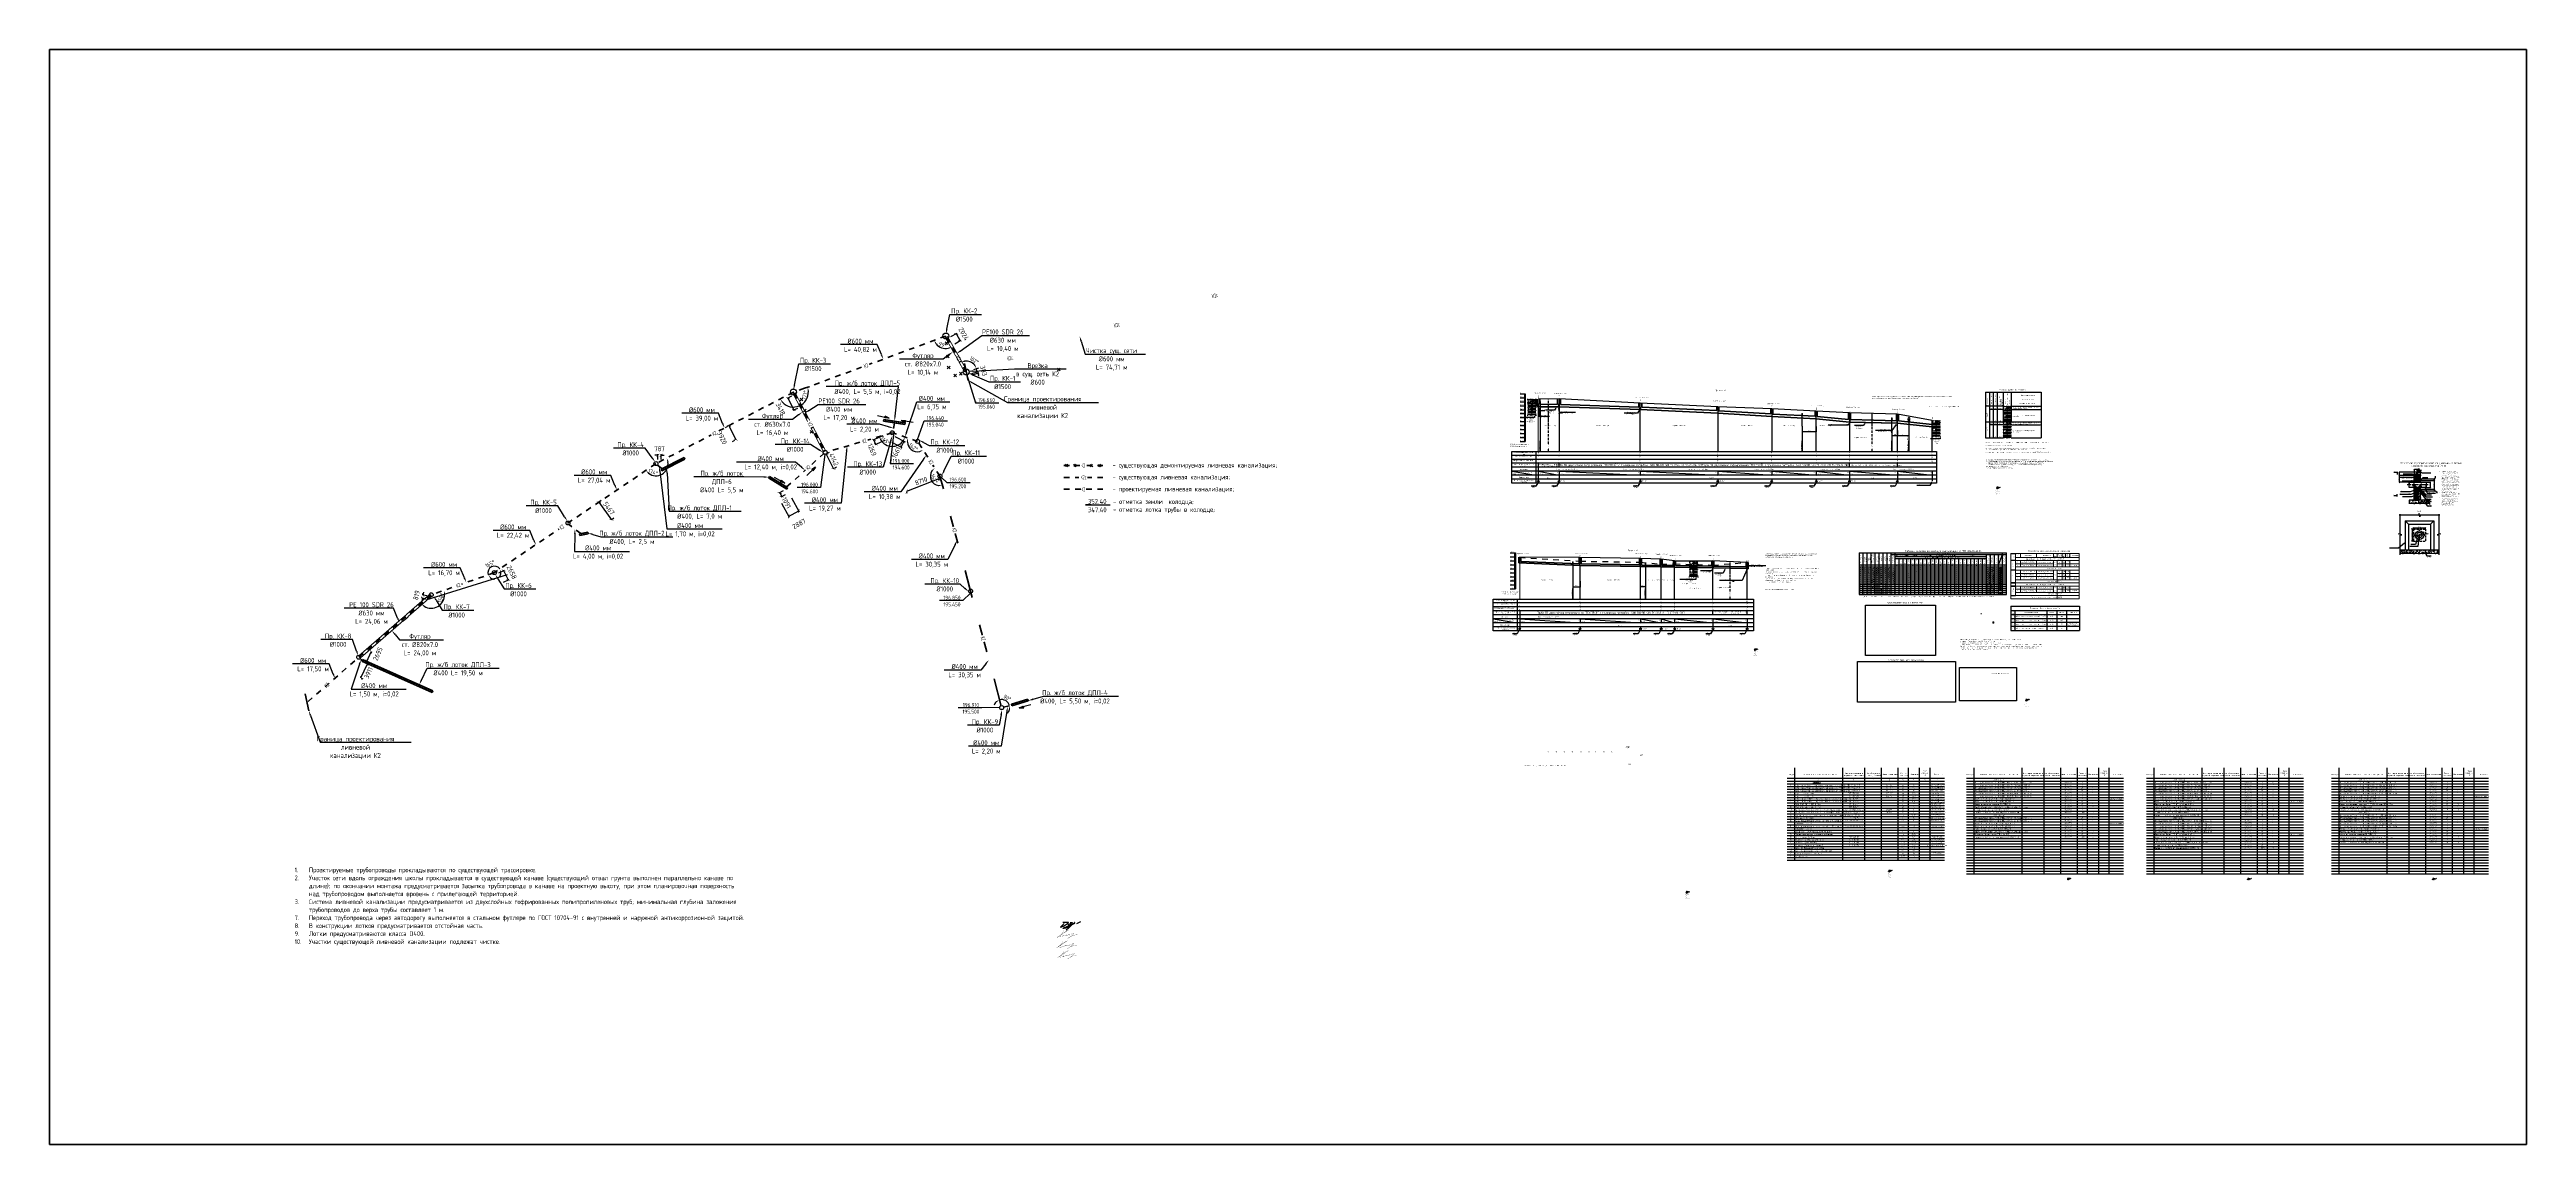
# Model space of a CAD drawing. Header units: millimetres. Extents: x 39361852 to 44740435, y 22138004 to 23754735.
# Drawn here: x 41771268 to 42393569, y 23404132 to 23679116 of the extents above; entities that cross this region are included whole.
import ezdxf
from ezdxf import colors
from ezdxf.entities.mleader import LeaderData, LeaderLine
from ezdxf.enums import TextEntityAlignment as Align
from ezdxf.math import Vec2, Vec3

# ---------------------------------------------------------------- set-up
doc = ezdxf.new("R2010")
doc.units = ezdxf.units.MM
for name, pattern in [('ACAD_ISO10W100', [18.5, 12, -3, 0.5, -3]), ('BSA-осеваяХ0.5', [28.575, 19.05, -3.175, 3.175, -3.175]), ('BSA-штриховаяХ0.5', [9.525, 6.35, -3.175]), ('L1', [1, 0, 1]), ('L2', [1, 0, 1]), ('Штриховая', [2822.222233, 1411.111116, -1411.111116])]:
    doc.linetypes.add(name, pattern=pattern)
for name, color, linetype in [('BSA-0', 7, 'Continuous'), ('Выноски', 7, 'Continuous'), ('Разработка грунта', 8, 'Continuous'), ('Рамка и штамп', 7, 'Continuous'), ('ШРИФТЫ', 7, 'Continuous')]:
    doc.layers.add(name, color=color, linetype=linetype)
doc.layers.add('BSA-Не печатать', color=1, linetype='Continuous', lineweight=15, plot=False)
for name, color, linetype, lineweight in [('Text blocks_Ном._пера__28', 7, 'Continuous', 13), ('В1', 140, 'Continuous', 40), ('ВК_Текст', 7, 'Continuous', 25), ('Вода', 130, 'Continuous', 30), ('К1', 30, 'Continuous', 40), ('Колодца К2', 30, 'Continuous', 30), ('Лотки К2', 30, 'Continuous', 30), ('подпись', 7, 'Continuous', 25), ('проф-всп', 250, 'Continuous', 18), ('Труба К2', 7, 'Continuous', 60), ('Труба профиль', 7, 'Continuous', 50)]:
    doc.layers.add(name, color=color, linetype=linetype, lineweight=lineweight)
doc.styles.add('BSA', font='GOST2304A.ttf')
doc.styles.add('GOST 2.304', font='GOST_0.TTF')
doc.styles.add('GOST_100', font='cs_gost2304.shx', dxfattribs={"width": 0.7, "height": 300})
doc.styles.get("Standard").update_dxf_attribs({"font": 'arial.ttf'})
doc.dimstyles.new('BSA-2.5-1-1 точ 2 знака', dxfattribs={"dimtxt": 2.5, "dimasz": 2.5, "dimexe": 1.25, "dimexo": 0.625, "dimtad": 1, "dimtxsty": 'BSA', "dimblk": 'OBLIQUE', "dimcen": 2.5, "dimadec": 0, "dimazin": 0, "dimtfac": 1, "dimtmove": 1, "dimatfit": 3, "dimldrblk": 'NONE', "dimfxl": 1, "dimarcsym": 0})
doc.dimstyles.new('ISO-25', dxfattribs={"dimtxt": 2.5, "dimasz": 2.5, "dimexe": 1.25, "dimexo": 0.625, "dimtad": 1, "dimtxsty": 'Standard', "dimcen": 2.5, "dimadec": 0, "dimazin": 0, "dimtfac": 1, "dimtmove": 0, "dimatfit": 3, "dimfxl": 1, "dimarcsym": 0})
doc.dimstyles.new('STANDARD$0', dxfattribs={"dimscale": 100, "dimtxt": 2.5, "dimasz": 1, "dimexe": 0.5, "dimexo": 2, "dimgap": 1, "dimtad": 1, "dimdec": 0, "dimzin": 0, "dimdsep": 46, "dimtxsty": 'Standard', "dimblk1": 'OBLIQUE', "dimblk2": 'OBLIQUE', "dimsah": 1, "dimcen": 2, "dimadec": 0, "dimazin": 0, "dimtfac": 1, "dimtdec": 4, "dimtofl": 0, "dimtmove": 2, "dimatfit": 3, "dimldrblk": 'OBLIQUE', "dimfxl": 1, "dimtolj": 1, "dimtzin": 0, "dimarcsym": 0})
picture_1 = doc.add_image_def('image1.png', size_in_pixel=(997, 716))
picture_2 = doc.add_image_def('image2.png', size_in_pixel=(1392, 579))
picture_3 = doc.add_image_def('image3.png', size_in_pixel=(812, 478))

# ---------------------------------------------------------------- blocks, each defined once
blk = doc.blocks.new('_None')
blk = doc.blocks.new('_ArchTick')
at = {"color": 0, "linetype": 'ByBlock', "const_width": 0.15}
blk.add_lwpolyline([(-0.5, -0.5), (0.5, 0.5)], dxfattribs=at)
blk = doc.blocks.new('*D8')
at = {"color": 0, "lineweight": -2, "transparency": 16777216}
for p, q in [((41955603, 23568267), (41954489, 23567667)), ((41954709, 23567785), (41955227, 23566824)), ((41956121, 23567306), (41955007, 23566706))]:
    blk.add_line(p, q, dxfattribs=at)
at = {"color": 0, "lineweight": -2, "transparency": 16777216, "xscale": 750.0000000000001, "yscale": 750.0000000000001, "zscale": 750.0000000000001}
for p, rotation in [((41954709, 23567785), 118.3189400912867), ((41955227, 23566824), 298.3189400912867)]:
    blk.add_blockref('_ArchTick', p, dxfattribs=dict(at, rotation=rotation))
at = {"color": 0, "transparency": 16777216, "insert": (41956450, 23565272), "char_height": 1250, "attachment_point": 5, "rotation": 298.31894, "style": 'GOST 2.304'}
blk.add_mtext('\\A1;1091', dxfattribs=at)
blk = doc.blocks.new('_Oblique')
at = {"color": 0, "linetype": 'ByBlock', "lineweight": -2}
blk.add_line((-0.5, -0.5), (0.5, 0.5), dxfattribs=at)
blk = doc.blocks.new('*D10')
at = {"color": 0, "lineweight": -2, "transparency": 16777216}
for p, q in [((41957692, 23566562), (41959607, 23563009)), ((41955151, 23565193), (41957065, 23561639)), ((41956947, 23561859), (41959488, 23563229))]:
    blk.add_line(p, q, dxfattribs=at)
at = {"color": 0, "lineweight": -2, "transparency": 16777216, "xscale": 750.0000000000001, "yscale": 750.0000000000001, "zscale": 750.0000000000001}
for p, rotation in [((41956947, 23561859), 208.3189313236025), ((41959488, 23563229), 28.3189313236025)]:
    blk.add_blockref('_ArchTick', p, dxfattribs=dict(at, rotation=rotation))
at = {"color": 0, "transparency": 16777216, "insert": (41959583, 23560011), "char_height": 1250, "attachment_point": 5, "rotation": 28.318931, "style": 'GOST 2.304'}
blk.add_mtext('\\A1;2887', dxfattribs=at)
blk = doc.blocks.new('*D11')
at = {"color": 0, "lineweight": -2, "transparency": 16777216}
for p, q in [((41993545, 23574294), (41993418, 23574580)), ((41995207, 23571109), (41995756, 23569049))]:
    blk.add_line(p, q, dxfattribs=at)
blk.add_arc((41994974, 23571981), 2410, 146.688638, 260.982593, dxfattribs=at)
at = {"color": 0, "transparency": 16777216}
for points in [[(41992843, 23573423), (41993077, 23573186), (41993671, 23574008)], [(41994588, 23569768), (41994605, 23569435), (41995595, 23569653)]]:
    blk.add_solid(points, dxfattribs=at)
at = {"color": 0, "transparency": 16777216, "insert": (41993514, 23571336), "char_height": 1000, "attachment_point": 5, "rotation": 293.835615, "style": 'GOST 2.304'}
blk.add_mtext('162°', dxfattribs=at)
blk = doc.blocks.new('*D12')
at = {"color": 0, "lineweight": -2, "transparency": 16777216}
blk.add_arc((41989373, 23580694), 2593, 183.400408, 280.503521, dxfattribs=at)
at = {"color": 0, "transparency": 16777216}
for points in [[(41986619, 23580562), (41986949, 23580518), (41986918, 23581531)], [(41989784, 23578299), (41989907, 23577989), (41990775, 23578512)]]:
    blk.add_solid(points, dxfattribs=at)
at = {"color": 0, "transparency": 16777216, "insert": (41988276, 23579292), "char_height": 1000, "attachment_point": 5, "rotation": 321.951965, "style": 'GOST 2.304'}
blk.add_mtext('142°', dxfattribs=at)
blk = doc.blocks.new('*D13')
at = {"color": 0, "lineweight": -2, "transparency": 16777216}
blk.add_line((41979422, 23581795), (41979132, 23581680), dxfattribs=at)
blk.add_arc((41982986, 23582872), 3412, 213.229743, 324.3133, dxfattribs=at)
at = {"color": 0, "transparency": 16777216}
for points in [[(41979981, 23580932), (41980284, 23581072), (41979713, 23581910)], [(41985609, 23580958), (41985906, 23580805), (41986216, 23581771)]]:
    blk.add_solid(points, dxfattribs=at)
at = {"color": 0, "transparency": 16777216, "insert": (41981253, 23580935), "char_height": 1000, "attachment_point": 5, "rotation": 318.168134, "style": 'GOST 2.304'}
blk.add_mtext('145°', dxfattribs=at)
blk = doc.blocks.new('*D14')
at = {"color": 0, "lineweight": -2, "transparency": 16777216}
for start, end in [(133.607428, 162.280425), (14.722613, 104.934431), (317.376618, 346.049615)]:
    blk.add_arc((42010481, 23513843), 2019, start, end, dxfattribs=at)
at = {"color": 0, "transparency": 16777216}
for points in [[(42009007, 23515450), (42009169, 23515160), (42009960, 23515794)], [(42012274, 23513355), (42012607, 23513357), (42012434, 23514356)]]:
    blk.add_solid(points, dxfattribs=at)
at = {"color": 0, "transparency": 16777216, "insert": (42011904, 23516292), "char_height": 1000, "attachment_point": 5, "rotation": 329.828522, "style": 'GOST 2.304'}
blk.add_mtext('90°', dxfattribs=at)
blk = doc.blocks.new('*D15')
at = {"color": 0, "lineweight": -2, "transparency": 16777216}
blk.add_arc((41996467, 23607173), 3146, 218.585877, 281.154286, dxfattribs=at)
at = {"color": 0, "transparency": 16777216}
for points in [[(41993863, 23605129), (41994153, 23605293), (41993517, 23606082)], [(41997018, 23604243), (41997134, 23603930), (41998014, 23604434)]]:
    blk.add_solid(points, dxfattribs=at)
at = {"color": 0, "transparency": 16777216, "insert": (41995665, 23604983), "char_height": 1000, "attachment_point": 5, "rotation": 339.870081, "style": 'GOST 2.304'}
blk.add_mtext('99°', dxfattribs=at)
blk = doc.blocks.new('*D18')
at = {"color": 0, "lineweight": -2, "transparency": 16777216}
for p, q in [((41994698, 23571326), (41986606, 23568103)), ((41986777, 23567674), (41986699, 23567870)), ((41994869, 23570897), (41994790, 23571094))]:
    blk.add_line(p, q, dxfattribs=at)
at = {"color": 0, "lineweight": -2, "transparency": 16777216, "xscale": 750.0000000000001, "yscale": 750.0000000000001, "zscale": 750.0000000000001}
for p, rotation in [((41986606, 23568103), 201.7200985870768), ((41994698, 23571326), 21.72009858707675)]:
    blk.add_blockref('_ArchTick', p, dxfattribs=dict(at, rotation=rotation))
at = {"color": 0, "transparency": 16777216, "insert": (41990236, 23570760), "char_height": 1250, "attachment_point": 5, "rotation": 21.720099, "style": 'GOST 2.304'}
blk.add_mtext('\\A1;8710', dxfattribs=at)
blk = doc.blocks.new('*D19')
at = {"color": 0, "lineweight": -2, "transparency": 16777216}
for p, q in [((41982862, 23580494), (41985433, 23579137)), ((41983637, 23581963), (41986209, 23580605)), ((41985212, 23579253), (41985987, 23580722))]:
    blk.add_line(p, q, dxfattribs=at)
at = {"color": 0, "lineweight": -2, "transparency": 16777216, "xscale": 750.0000000000001, "yscale": 750.0000000000001, "zscale": 750.0000000000001}
for p, rotation in [((41985212, 23579253), 242.1636806041117), ((41985987, 23580722), 62.1636806041117)]:
    blk.add_blockref('_ArchTick', p, dxfattribs=dict(at, rotation=rotation))
at = {"color": 0, "transparency": 16777216, "insert": (41984015, 23577897), "char_height": 1250, "attachment_point": 5, "rotation": 62.163681, "style": 'GOST 2.304'}
blk.add_mtext('\\A1;1661', dxfattribs=at)
blk = doc.blocks.new('*D20')
at = {"color": 0, "lineweight": -2, "transparency": 16777216}
for p, q in [((41966384, 23577534), (41968232, 23573827)), ((41967148, 23577914), (41966608, 23577645)), ((41968995, 23574207), (41968455, 23573938))]:
    blk.add_line(p, q, dxfattribs=at)
at = {"color": 0, "lineweight": -2, "transparency": 16777216, "xscale": 750.0000000000001, "yscale": 750.0000000000001, "zscale": 750.0000000000001}
for p, rotation in [((41966384, 23577534), 116.4889300054848), ((41968232, 23573827), 296.4889300054849)]:
    blk.add_blockref('_ArchTick', p, dxfattribs=dict(at, rotation=rotation))
at = {"color": 0, "transparency": 16777216, "insert": (41968316, 23576182), "char_height": 1250, "attachment_point": 5, "rotation": 296.48893, "style": 'GOST 2.304'}
blk.add_mtext('\\A1;4142', dxfattribs=at)
blk = doc.blocks.new('*D21')
at = {"color": 0, "lineweight": -2, "transparency": 16777216}
for p, q in [((41980652, 23582072), (41978145, 23581026)), ((41978865, 23579951), (41978376, 23581122)), ((41981140, 23580901), (41978634, 23579855))]:
    blk.add_line(p, q, dxfattribs=at)
at = {"color": 0, "lineweight": -2, "transparency": 16777216, "xscale": 750.0000000000001, "yscale": 750.0000000000001, "zscale": 750.0000000000001}
for p, rotation in [((41978376, 23581122), 112.6541130572942), ((41978865, 23579951), 292.6541130572942)]:
    blk.add_blockref('_ArchTick', p, dxfattribs=dict(at, rotation=rotation))
at = {"color": 0, "transparency": 16777216, "insert": (41977922, 23578600), "char_height": 1250, "attachment_point": 5, "rotation": 292.654113, "style": 'GOST 2.304'}
blk.add_mtext('\\A1;1269', dxfattribs=at)
blk = doc.blocks.new('*D22')
at = {"color": 0, "lineweight": -2, "transparency": 16777216}
for p, q in [((42002954, 23597786), (42004606, 23598253)), ((42003058, 23597418), (42004710, 23597885)), ((42004365, 23598185), (42004161, 23598907)), ((42004469, 23597817), (42004673, 23597095))]:
    blk.add_line(p, q, dxfattribs=at)
at = {"color": 0, "lineweight": -2, "transparency": 16777216, "xscale": 750.0000000000001, "yscale": 750.0000000000001, "zscale": 750.0000000000001}
for p, rotation in [((42004365, 23598185), 285.7776046112206), ((42004469, 23597817), 105.7776046112206)]:
    blk.add_blockref('_ArchTick', p, dxfattribs=dict(at, rotation=rotation))
at = {"color": 0, "transparency": 16777216, "insert": (42005981, 23598443), "char_height": 1250, "attachment_point": 5, "rotation": 285.777605, "style": 'GOST 2.304'}
blk.add_mtext('\\A1;383', dxfattribs=at)
blk = doc.blocks.new('*U4')
at = {"color": 255}
blk.add_wipeout([(-200, 125), (200, 125), (200, -125), (-200, -125)], dxfattribs=at)
at = {"layer": 'ВК_Текст', "insert": (0, 0), "char_height": 250, "attachment_point": 5, "style": 'GOST_100'}
blk.add_mtext('К2', dxfattribs=at)
blk = doc.blocks.new('*D23')
at = {"color": 0, "lineweight": -2, "transparency": 16777216}
blk.add_line((42003466, 23598743), (42004769, 23599150), dxfattribs=at)
blk.add_arc((42001562, 23598148), 2735, 38.42067, 98.380878, dxfattribs=at)
at = {"color": 0, "transparency": 16777216}
for points in [[(42001217, 23600697), (42001109, 23601012), (42000217, 23600530)], [(42003852, 23599926), (42003558, 23599770), (42004173, 23598964)]]:
    blk.add_solid(points, dxfattribs=at)
at = {"color": 0, "transparency": 16777216, "insert": (42003549, 23601088), "char_height": 1000, "attachment_point": 5, "rotation": 325.942988, "style": 'GOST 2.304'}
blk.add_mtext('102°', dxfattribs=at)
blk = doc.blocks.new('*D24')
at = {"color": 0, "lineweight": -2, "transparency": 16777216}
for p, q in [((41924128, 23577217), (41923378, 23577217)), ((41924128, 23576117), (41924128, 23577467)), ((41924915, 23576117), (41924915, 23577467)), ((41924915, 23577217), (41925665, 23577217))]:
    blk.add_line(p, q, dxfattribs=at)
at = {"color": 0, "lineweight": -2, "transparency": 16777216, "xscale": 750.0000000000001, "yscale": 750.0000000000001, "zscale": 750.0000000000001}
blk.add_blockref('_ArchTick', (41924128, 23577217), dxfattribs=at)
at = {"color": 0, "lineweight": -2, "transparency": 16777216, "xscale": 750.0000000000001, "yscale": 750.0000000000001, "zscale": 750.0000000000001, "rotation": 180}
blk.add_blockref('_ArchTick', (41924915, 23577217), dxfattribs=at)
at = {"color": 0, "transparency": 16777216, "insert": (41924521, 23578843), "char_height": 1250, "attachment_point": 5, "style": 'GOST 2.304'}
blk.add_mtext('\\A1;787', dxfattribs=at)
blk = doc.blocks.new('*D25')
at = {"color": 0, "lineweight": -2, "transparency": 16777216}
for p, q in [((41884165, 23547712), (41885584, 23548405)), ((41885360, 23548295), (41886527, 23545907)), ((41885332, 23545323), (41886751, 23546017))]:
    blk.add_line(p, q, dxfattribs=at)
at = {"color": 0, "lineweight": -2, "transparency": 16777216, "xscale": 750.0000000000001, "yscale": 750.0000000000001, "zscale": 750.0000000000001}
for p, rotation in [((41885360, 23548295), 116.0401737106404), ((41886527, 23545907), 296.0401737106404)]:
    blk.add_blockref('_ArchTick', p, dxfattribs=dict(at, rotation=rotation))
at = {"color": 0, "transparency": 16777216, "insert": (41887404, 23547815), "char_height": 1250, "attachment_point": 5, "rotation": 296.040174, "style": 'GOST 2.304'}
blk.add_mtext('\\A1;2658', dxfattribs=at)
blk = doc.blocks.new('*D26')
at = {"color": 0, "lineweight": -2, "transparency": 16777216}
for p, q in [((41866025, 23541918), (41864893, 23542173)), ((41865137, 23542118), (41865302, 23542850)), ((41865845, 23541119), (41864713, 23541373)), ((41864957, 23541318), (41864793, 23540587))]:
    blk.add_line(p, q, dxfattribs=at)
at = {"color": 0, "lineweight": -2, "transparency": 16777216, "xscale": 750.0000000000001, "yscale": 750.0000000000001, "zscale": 750.0000000000001}
for p, rotation in [((41864957, 23541318), 77.31042047188828), ((41865137, 23542118), 257.3104204718883)]:
    blk.add_blockref('_ArchTick', p, dxfattribs=dict(at, rotation=rotation))
at = {"color": 0, "transparency": 16777216, "insert": (41863461, 23542075), "char_height": 1250, "attachment_point": 5, "rotation": 77.31042, "style": 'GOST 2.304'}
blk.add_mtext('\\A1;819', dxfattribs=at)
blk = doc.blocks.new('*D27')
at = {"color": 0, "lineweight": -2, "transparency": 16777216}
for p, q in [((41909282, 23565458), (41912469, 23561016)), ((41909825, 23565847), (41909485, 23565603)), ((41913012, 23561405), (41912672, 23561161))]:
    blk.add_line(p, q, dxfattribs=at)
at = {"color": 0, "lineweight": -2, "transparency": 16777216, "xscale": 750.0000000000001, "yscale": 750.0000000000001, "zscale": 750.0000000000001}
for p, rotation in [((41909282, 23565458), 125.6546219141526), ((41912469, 23561016), 305.6546219141526)]:
    blk.add_blockref('_ArchTick', p, dxfattribs=dict(at, rotation=rotation))
at = {"color": 0, "transparency": 16777216, "insert": (41911790, 23563893), "char_height": 1250, "attachment_point": 5, "rotation": 305.654622, "style": 'GOST 2.304'}
blk.add_mtext('\\A1;5467', dxfattribs=at)
blk = doc.blocks.new('*D28')
at = {"color": 0, "lineweight": -2, "transparency": 16777216}
for p, q in [((41941081, 23584214), (41941703, 23584529)), ((41941926, 23584642), (41943697, 23581145)), ((41942852, 23580717), (41943474, 23581032))]:
    blk.add_line(p, q, dxfattribs=at)
at = {"color": 0, "lineweight": -2, "transparency": 16777216, "xscale": 750.0000000000001, "yscale": 750.0000000000001, "zscale": 750.0000000000001}
for p, rotation in [((41941926, 23584642), 116.8650067818349), ((41943697, 23581145), 296.8650067818349)]:
    blk.add_blockref('_ArchTick', p, dxfattribs=dict(at, rotation=rotation))
at = {"color": 0, "transparency": 16777216, "insert": (41940243, 23581593), "char_height": 1250, "attachment_point": 5, "rotation": 296.865007, "style": 'GOST 2.304'}
blk.add_mtext('\\A1;3920', dxfattribs=at)
blk = doc.blocks.new('*D29')
at = {"color": 0, "lineweight": -2, "transparency": 16777216}
for p, q in [((41957713, 23592063), (41956565, 23591513)), ((41956790, 23591621), (41958266, 23588538)), ((41959189, 23588980), (41958041, 23588430))]:
    blk.add_line(p, q, dxfattribs=at)
at = {"color": 0, "lineweight": -2, "transparency": 16777216, "xscale": 750.0000000000001, "yscale": 750.0000000000001, "zscale": 750.0000000000001}
for p, rotation in [((41956790, 23591621), 115.5798297973126), ((41958266, 23588538), 295.5798297973126)]:
    blk.add_blockref('_ArchTick', p, dxfattribs=dict(at, rotation=rotation))
at = {"color": 0, "transparency": 16777216, "insert": (41954934, 23588838), "char_height": 1250, "attachment_point": 5, "rotation": 295.57983, "style": 'GOST 2.304'}
blk.add_mtext('\\A1;3418', dxfattribs=at)
blk = doc.blocks.new('*D30')
at = {"color": 0, "lineweight": -2, "transparency": 16777216}
for p, q in [((41997707, 23607011), (41999259, 23607888)), ((41998702, 23605249), (42000254, 23606125)), ((41999041, 23607765), (42000036, 23606002))]:
    blk.add_line(p, q, dxfattribs=at)
at = {"color": 0, "lineweight": -2, "transparency": 16777216, "xscale": 750.0000000000001, "yscale": 750.0000000000001, "zscale": 750.0000000000001}
for p, rotation in [((41999041, 23607765), 119.4454650584662), ((42000036, 23606002), 299.4454650584663)]:
    blk.add_blockref('_ArchTick', p, dxfattribs=dict(at, rotation=rotation))
at = {"color": 0, "transparency": 16777216, "insert": (42000955, 23607683), "char_height": 1250, "attachment_point": 5, "rotation": 299.445465, "style": 'GOST 2.304'}
blk.add_mtext('\\A1;2024', dxfattribs=at)
blk = doc.blocks.new('hdsgth')
at = {"color": 255}
blk.add_wipeout([(-1038, 533), (1038, 533), (1038, -533), (-1038, -533)], dxfattribs=at)
at = {"layer": 'ВК_Текст', "insert": (51, 25), "char_height": 1066.7, "attachment_point": 5, "rotation": 359.991257, "style": 'GOST_100'}
blk.add_mtext('К2c', dxfattribs=at)
blk = doc.blocks.new('*D33')
at = {"color": 0, "lineweight": -2, "transparency": 16777216}
for p, q in [((41849518, 23521293), (41851153, 23524846)), ((41851738, 23524577), (41851380, 23524741)), ((41850102, 23521024), (41849745, 23521188))]:
    blk.add_line(p, q, dxfattribs=at)
at = {"color": 0, "lineweight": -2, "transparency": 16777216, "xscale": 750.0000000000001, "yscale": 750.0000000000001, "zscale": 750.0000000000001}
for p, rotation in [((41851153, 23524846), 65.28677353048866), ((41849518, 23521293), 245.2867735304886)]:
    blk.add_blockref('_ArchTick', p, dxfattribs=dict(at, rotation=rotation))
at = {"color": 0, "transparency": 16777216, "insert": (41851401, 23522570), "char_height": 1250, "attachment_point": 5, "rotation": 65.286774, "style": 'GOST 2.304'}
blk.add_mtext('\\A1;3911', dxfattribs=at)
blk = doc.blocks.new('*D34')
at = {"color": 0, "lineweight": -2, "transparency": 16777216}
for p, q in [((41850778, 23525491), (41851176, 23525316)), ((41850947, 23525417), (41852034, 23527882)), ((41851865, 23527957), (41852263, 23527781))]:
    blk.add_line(p, q, dxfattribs=at)
at = {"color": 0, "lineweight": -2, "transparency": 16777216, "xscale": 750.0000000000001, "yscale": 750.0000000000001, "zscale": 750.0000000000001}
for p, rotation in [((41850947, 23525417), 246.2015450045368), ((41852034, 23527882), 66.20154500453683)]:
    blk.add_blockref('_ArchTick', p, dxfattribs=dict(at, rotation=rotation))
at = {"color": 0, "transparency": 16777216, "insert": (41853745, 23527345), "char_height": 1250, "attachment_point": 5, "rotation": 66.201545, "style": 'GOST 2.304'}
blk.add_mtext('\\A1;2695', dxfattribs=at)
blk = doc.blocks.new('*D35')
at = {"color": 0, "lineweight": -2, "transparency": 16777216}
for p, q in [((42145307, 23589368), (42145307, 23588340)), ((42145307, 23588465), (42145786, 23588465)), ((42145786, 23590424), (42145786, 23588340)), ((42145786, 23588465), (42146947, 23588465))]:
    blk.add_line(p, q, dxfattribs=at)
at = {"color": 0, "lineweight": -2, "transparency": 16777216, "xscale": 250, "yscale": 250, "zscale": 250, "rotation": 180}
blk.add_blockref('_ArchTick', (42145307, 23588465), dxfattribs=at)
at = {"color": 0, "lineweight": -2, "transparency": 16777216, "xscale": 250, "yscale": 250, "zscale": 250}
blk.add_blockref('_ArchTick', (42145786, 23588465), dxfattribs=at)
at = {"color": 0, "transparency": 16777216, "insert": (42146491, 23588671), "char_height": 250, "attachment_point": 5, "style": 'GOST 2.304'}
blk.add_mtext('957,75', dxfattribs=at)
blk = doc.blocks.new('*D36')
at = {"color": 0, "lineweight": -2, "transparency": 16777216}
for p, q in [((42211597, 23584454), (42211597, 23583100)), ((42211597, 23583225), (42215147, 23583225)), ((42215147, 23584454), (42215147, 23583100))]:
    blk.add_line(p, q, dxfattribs=at)
at = {"color": 0, "lineweight": -2, "transparency": 16777216, "xscale": 250, "yscale": 250, "zscale": 250, "rotation": 180}
blk.add_blockref('_ArchTick', (42211597, 23583225), dxfattribs=at)
at = {"color": 0, "lineweight": -2, "transparency": 16777216, "xscale": 250, "yscale": 250, "zscale": 250}
blk.add_blockref('_ArchTick', (42215147, 23583225), dxfattribs=at)
at = {"color": 0, "transparency": 16777216, "insert": (42213372, 23583412), "char_height": 250, "attachment_point": 5, "style": 'GOST 2.304'}
blk.add_mtext('7100', dxfattribs=at)
blk = doc.blocks.new('*D37')
at = {"color": 0, "lineweight": -2, "transparency": 16777216}
for p, q in [((42234127, 23583478), (42234127, 23582033)), ((42234127, 23582158), (42235527, 23582158)), ((42235527, 23583478), (42235527, 23582033))]:
    blk.add_line(p, q, dxfattribs=at)
at = {"color": 0, "lineweight": -2, "transparency": 16777216, "xscale": 250, "yscale": 250, "zscale": 250, "rotation": 180}
blk.add_blockref('_ArchTick', (42234127, 23582158), dxfattribs=at)
at = {"color": 0, "lineweight": -2, "transparency": 16777216, "xscale": 250, "yscale": 250, "zscale": 250}
blk.add_blockref('_ArchTick', (42235527, 23582158), dxfattribs=at)
at = {"color": 0, "transparency": 16777216, "insert": (42234827, 23582346), "char_height": 250, "attachment_point": 5, "style": 'GOST 2.304'}
blk.add_mtext('2800', dxfattribs=at)
blk = doc.blocks.new('*D38')
at = {"color": 0, "lineweight": -2, "transparency": 16777216}
for p, q in [((42235527, 23582718), (42235527, 23582033)), ((42235527, 23582158), (42238427, 23582158)), ((42238427, 23582718), (42238427, 23582033))]:
    blk.add_line(p, q, dxfattribs=at)
at = {"color": 0, "lineweight": -2, "transparency": 16777216, "xscale": 250, "yscale": 250, "zscale": 250, "rotation": 180}
blk.add_blockref('_ArchTick', (42235527, 23582158), dxfattribs=at)
at = {"color": 0, "lineweight": -2, "transparency": 16777216, "xscale": 250, "yscale": 250, "zscale": 250}
blk.add_blockref('_ArchTick', (42238427, 23582158), dxfattribs=at)
at = {"color": 0, "transparency": 16777216, "insert": (42236977, 23582346), "char_height": 250, "attachment_point": 5, "style": 'GOST 2.304'}
blk.add_mtext('5800', dxfattribs=at)
blk = doc.blocks.new('*D39')
at = {"color": 0, "lineweight": -2, "transparency": 16777216}
blk.add_line((41961251, 23594141), (41962312, 23594501), dxfattribs=at)
blk.add_arc((41958160, 23593091), 3759, 222.783089, 3.475097, dxfattribs=at)
at = {"color": 0, "transparency": 16777216}
for points in [[(41961749, 23593287), (41962076, 23593351), (41961720, 23594300)], [(41955265, 23590442), (41955538, 23590634), (41954826, 23591355)]]:
    blk.add_solid(points, dxfattribs=at)
at = {"color": 0, "transparency": 16777216, "insert": (41961016, 23592366), "char_height": 1000, "attachment_point": 5, "rotation": 75.753418, "style": 'GOST 2.304'}
blk.add_mtext('171°', dxfattribs=at)
blk = doc.blocks.new('*D40')
at = {"color": 0, "lineweight": -2, "transparency": 16777216}
blk.add_arc((41923628, 23575117), 3046, 232.88063, 8.601473, dxfattribs=at)
at = {"color": 0, "transparency": 16777216}
for points in [[(41921669, 23572574), (41921911, 23572803), (41921102, 23573414)], [(41926481, 23575521), (41926798, 23575624), (41926330, 23576523)]]:
    blk.add_solid(points, dxfattribs=at)
at = {"color": 0, "transparency": 16777216, "insert": (41922898, 23573006), "char_height": 1000, "attachment_point": 5, "rotation": 340.917388, "style": 'GOST 2.304'}
blk.add_mtext('174°', dxfattribs=at)
blk = doc.blocks.new('*D41')
at = {"color": 0, "lineweight": -2, "transparency": 16777216}
for start, end in [(33.985318, 199.345245), (235.134709, 270.924173), (322.40639, 358.195854)]:
    blk.add_arc((41883027, 23547747), 1627, start, end, dxfattribs=at)
at = {"color": 0, "transparency": 16777216}
for points in [[(41884494, 23547649), (41884814, 23547742), (41884377, 23548656)], [(41881964, 23546311), (41882230, 23546512), (41881492, 23547208)]]:
    blk.add_solid(points, dxfattribs=at)
at = {"color": 0, "transparency": 16777216, "insert": (41881932, 23549928), "char_height": 1000, "attachment_point": 5, "rotation": 26.665282, "style": 'GOST 2.304'}
blk.add_mtext('165°', dxfattribs=at)
blk = doc.blocks.new('*D42')
at = {"color": 0, "lineweight": -2, "transparency": 16777216}
blk.add_arc((41867155, 23542174), 3370, 237.928521, 2.280349, dxfattribs=at)
at = {"color": 0, "transparency": 16777216}
for points in [[(41870358, 23542277), (41870686, 23542339), (41870334, 23543290)], [(41865257, 23539192), (41865474, 23539445), (41864606, 23539969)]]:
    blk.add_solid(points, dxfattribs=at)
at = {"color": 0, "transparency": 16777216, "insert": (41869598, 23541422), "char_height": 1000, "attachment_point": 5, "rotation": 72.89381, "style": 'GOST 2.304'}
blk.add_mtext('158°', dxfattribs=at)
blk = doc.blocks.new('*D43')
at = {"color": 0, "lineweight": -2, "transparency": 16777216}
for p, q in [((42153975, 23545603), (42153975, 23544089)), ((42153975, 23544214), (42155800, 23544214)), ((42155800, 23545603), (42155800, 23544089))]:
    blk.add_line(p, q, dxfattribs=at)
at = {"color": 0, "lineweight": -2, "transparency": 16777216, "xscale": 250, "yscale": 250, "zscale": 250, "rotation": 180}
blk.add_blockref('_ArchTick', (42153975, 23544214), dxfattribs=at)
at = {"color": 0, "lineweight": -2, "transparency": 16777216, "xscale": 250, "yscale": 250, "zscale": 250}
blk.add_blockref('_ArchTick', (42155800, 23544214), dxfattribs=at)
at = {"color": 0, "transparency": 16777216, "insert": (42154888, 23544401), "char_height": 250, "attachment_point": 5, "style": 'GOST 2.304'}
blk.add_mtext('3650', dxfattribs=at)
blk = doc.blocks.new('*D44')
at = {"color": 0, "lineweight": -2, "transparency": 16777216}
for p, q in [((42170975, 23544446), (42170975, 23544093)), ((42172225, 23544218), (42170975, 23544218)), ((42172225, 23544744), (42172225, 23544093))]:
    blk.add_line(p, q, dxfattribs=at)
at = {"color": 0, "lineweight": -2, "transparency": 16777216, "xscale": 250, "yscale": 250, "zscale": 250, "rotation": 180}
blk.add_blockref('_ArchTick', (42170975, 23544218), dxfattribs=at)
at = {"color": 0, "lineweight": -2, "transparency": 16777216, "xscale": 250, "yscale": 250, "zscale": 250}
blk.add_blockref('_ArchTick', (42172225, 23544218), dxfattribs=at)
at = {"color": 0, "transparency": 16777216, "insert": (42171600, 23544405), "char_height": 250, "attachment_point": 5, "style": 'GOST 2.304'}
blk.add_mtext('2500', dxfattribs=at)
blk = doc.blocks.new('*D95')
at = {"layer": 'BSA-0', "color": 0, "linetype": 'ByBlock', "lineweight": -2, "transparency": 16777216}
for p, q in [((207, 280), (-243, 280)), ((207, 80), (-243, 80)), ((-230, 80), (-230, 280))]:
    blk.add_line(p, q, dxfattribs=at)
at = {"layer": 'BSA-0', "color": 0, "linetype": 'ByBlock', "lineweight": -2, "transparency": 16777216, "xscale": 25, "yscale": 25, "zscale": 25}
for p, rotation in [((-230, 280), 90), ((-230, 80), 270)]:
    blk.add_blockref('_Oblique', p, dxfattribs=dict(at, rotation=rotation))
at = {"layer": 'BSA-0', "color": 0, "linetype": 'ByBlock', "lineweight": -2, "transparency": 16777216, "insert": (-249, 180), "char_height": 25, "attachment_point": 5, "rotation": 90, "style": 'BSA'}
blk.add_mtext('200', dxfattribs=at)
blk = doc.blocks.new('*D96')
at = {"layer": 'BSA-0', "color": 0, "linetype": 'ByBlock', "lineweight": -2, "transparency": 16777216}
for p, q in [((307, 380), (-243, 380)), ((207, 280), (-243, 280)), ((-230, 280), (-230, 380))]:
    blk.add_line(p, q, dxfattribs=at)
at = {"layer": 'BSA-0', "color": 0, "linetype": 'ByBlock', "lineweight": -2, "transparency": 16777216, "xscale": 25, "yscale": 25, "zscale": 25}
for p, rotation in [((-230, 380), 90), ((-230, 280), 270)]:
    blk.add_blockref('_Oblique', p, dxfattribs=dict(at, rotation=rotation))
at = {"layer": 'BSA-0', "color": 0, "linetype": 'ByBlock', "lineweight": -2, "transparency": 16777216, "insert": (-249, 330), "char_height": 25, "attachment_point": 5, "rotation": 90, "style": 'BSA'}
blk.add_mtext('100', dxfattribs=at)
blk = doc.blocks.new('*D97')
at = {"layer": 'BSA-0', "color": 0, "linetype": 'ByBlock', "lineweight": -2, "transparency": 16777216}
for p, q in [((214, 286), (214, 472)), ((314, 459), (214, 459)), ((314, 386), (314, 472))]:
    blk.add_line(p, q, dxfattribs=at)
at = {"layer": 'BSA-0', "color": 0, "linetype": 'ByBlock', "lineweight": -2, "transparency": 16777216, "xscale": 25, "yscale": 25, "zscale": 25, "rotation": 180}
blk.add_blockref('_Oblique', (214, 459), dxfattribs=at)
at = {"layer": 'BSA-0', "color": 0, "linetype": 'ByBlock', "lineweight": -2, "transparency": 16777216, "xscale": 25, "yscale": 25, "zscale": 25}
blk.add_blockref('_Oblique', (314, 459), dxfattribs=at)
at = {"layer": 'BSA-0', "color": 0, "linetype": 'ByBlock', "lineweight": -2, "transparency": 16777216, "insert": (264, 478), "char_height": 25, "attachment_point": 5, "style": 'BSA'}
blk.add_mtext('100', dxfattribs=at)
blk = doc.blocks.new('*D98')
at = {"layer": 'BSA-0', "color": 0, "linetype": 'ByBlock', "lineweight": -2, "transparency": 16777216}
for p, q in [((374, -74), (374, -49)), ((404, -62), (374, -62)), ((389, -62), (399, -27)), ((399, -27), (438, -27)), ((404, -74), (404, -49))]:
    blk.add_line(p, q, dxfattribs=at)
at = {"layer": 'BSA-0', "color": 0, "linetype": 'ByBlock', "lineweight": -2, "transparency": 16777216, "xscale": 25, "yscale": 25, "zscale": 25, "rotation": 180}
blk.add_blockref('_Oblique', (374, -62), dxfattribs=at)
at = {"layer": 'BSA-0', "color": 0, "linetype": 'ByBlock', "lineweight": -2, "transparency": 16777216, "xscale": 25, "yscale": 25, "zscale": 25}
blk.add_blockref('_Oblique', (404, -62), dxfattribs=at)
at = {"layer": 'BSA-0', "color": 0, "linetype": 'ByBlock', "lineweight": -2, "transparency": 16777216, "insert": (419, -9), "char_height": 25, "attachment_point": 5, "style": 'BSA'}
blk.add_mtext('30', dxfattribs=at)
blk = doc.blocks.new('*D99')
at = {"layer": 'BSA-0', "color": 0, "linetype": 'ByBlock', "lineweight": -2, "transparency": 16777216}
for p, q in [((359, -62), (402, 27)), ((402, 27), (441, 27)), ((344, -74), (344, -49)), ((374, -62), (344, -62)), ((374, -74), (374, -49))]:
    blk.add_line(p, q, dxfattribs=at)
at = {"layer": 'BSA-0', "color": 0, "linetype": 'ByBlock', "lineweight": -2, "transparency": 16777216, "xscale": 25, "yscale": 25, "zscale": 25, "rotation": 180}
blk.add_blockref('_Oblique', (344, -62), dxfattribs=at)
at = {"layer": 'BSA-0', "color": 0, "linetype": 'ByBlock', "lineweight": -2, "transparency": 16777216, "xscale": 25, "yscale": 25, "zscale": 25}
blk.add_blockref('_Oblique', (374, -62), dxfattribs=at)
at = {"layer": 'BSA-0', "color": 0, "linetype": 'ByBlock', "lineweight": -2, "transparency": 16777216, "insert": (422, 46), "char_height": 25, "attachment_point": 5, "style": 'BSA'}
blk.add_mtext('30', dxfattribs=at)
blk = doc.blocks.new('*D100')
at = {"layer": 'BSA-0', "color": 0, "linetype": 'ByBlock', "lineweight": -2, "transparency": 16777216}
for p, q in [((572, 80), (701, 80)), ((689, 80), (689, -80)), ((572, -80), (701, -80))]:
    blk.add_line(p, q, dxfattribs=at)
at = {"layer": 'BSA-0', "color": 0, "linetype": 'ByBlock', "lineweight": -2, "transparency": 16777216, "xscale": 25, "yscale": 25, "zscale": 25}
for p, rotation in [((689, 80), 90), ((689, -80), 270)]:
    blk.add_blockref('_Oblique', p, dxfattribs=dict(at, rotation=rotation))
at = {"layer": 'BSA-0', "color": 0, "linetype": 'ByBlock', "lineweight": -2, "transparency": 16777216, "insert": (670, 0), "char_height": 25, "attachment_point": 5, "rotation": 90, "style": 'BSA'}
blk.add_mtext('%%c', dxfattribs=at)
blk = doc.blocks.new('*D101')
at = {"layer": 'BSA-0', "color": 0, "linetype": 'ByBlock', "lineweight": -2, "transparency": 16777216}
for p, q in [((410, 130), (826, 130)), ((813, 130), (813, -130)), ((410, -130), (826, -130))]:
    blk.add_line(p, q, dxfattribs=at)
at = {"layer": 'BSA-0', "color": 0, "linetype": 'ByBlock', "lineweight": -2, "transparency": 16777216, "xscale": 25, "yscale": 25, "zscale": 25}
for p, rotation in [((813, 130), 90), ((813, -130), 270)]:
    blk.add_blockref('_Oblique', p, dxfattribs=dict(at, rotation=rotation))
at = {"layer": 'BSA-0', "color": 0, "linetype": 'ByBlock', "lineweight": -2, "transparency": 16777216, "insert": (795, 0), "char_height": 25, "attachment_point": 5, "rotation": 90, "style": 'BSA'}
blk.add_mtext('%%C+100', dxfattribs=at)
blk = doc.blocks.new('*D102')
at = {"layer": 'BSA-0', "color": 0, "linetype": 'ByBlock', "lineweight": -2, "transparency": 16777216}
for p, q in [((410, 180), (826, 180)), ((410, 130), (826, 130)), ((813, 155), (851, 226)), ((813, 130), (813, 180)), ((851, 226), (851, 266))]:
    blk.add_line(p, q, dxfattribs=at)
at = {"layer": 'BSA-0', "color": 0, "linetype": 'ByBlock', "lineweight": -2, "transparency": 16777216, "xscale": 25, "yscale": 25, "zscale": 25}
for p, rotation in [((813, 180), 90), ((813, 130), 270)]:
    blk.add_blockref('_Oblique', p, dxfattribs=dict(at, rotation=rotation))
at = {"layer": 'BSA-0', "color": 0, "linetype": 'ByBlock', "lineweight": -2, "transparency": 16777216, "insert": (832, 246), "char_height": 25, "attachment_point": 5, "rotation": 90, "style": 'BSA'}
blk.add_mtext('50', dxfattribs=at)
blk = doc.blocks.new('*D103')
at = {"layer": 'BSA-0', "color": 0, "linetype": 'ByBlock', "lineweight": -2, "transparency": 16777216}
for p, q in [((410, -130), (826, -130)), ((410, -180), (826, -180)), ((813, -130), (813, -180)), ((813, -155), (884, -210)), ((884, -210), (884, -249))]:
    blk.add_line(p, q, dxfattribs=at)
at = {"layer": 'BSA-0', "color": 0, "linetype": 'ByBlock', "lineweight": -2, "transparency": 16777216, "xscale": 25, "yscale": 25, "zscale": 25}
for p, rotation in [((813, -130), 90), ((813, -180), 270)]:
    blk.add_blockref('_Oblique', p, dxfattribs=dict(at, rotation=rotation))
at = {"layer": 'BSA-0', "color": 0, "linetype": 'ByBlock', "lineweight": -2, "transparency": 16777216, "insert": (865, -229), "char_height": 25, "attachment_point": 5, "rotation": 90, "style": 'BSA'}
blk.add_mtext('50', dxfattribs=at)
blk = doc.blocks.new('*D104')
at = {"layer": 'BSA-0', "color": 0, "linetype": 'ByBlock', "lineweight": -2, "transparency": 16777216}
for p, q in [((220, 27), (181, 27)), ((259, -62), (220, 27)), ((244, -74), (244, -49)), ((274, -62), (244, -62)), ((274, -74), (274, -49))]:
    blk.add_line(p, q, dxfattribs=at)
at = {"layer": 'BSA-0', "color": 0, "linetype": 'ByBlock', "lineweight": -2, "transparency": 16777216, "xscale": 25, "yscale": 25, "zscale": 25, "rotation": 180}
blk.add_blockref('_Oblique', (244, -62), dxfattribs=at)
at = {"layer": 'BSA-0', "color": 0, "linetype": 'ByBlock', "lineweight": -2, "transparency": 16777216, "xscale": 25, "yscale": 25, "zscale": 25}
blk.add_blockref('_Oblique', (274, -62), dxfattribs=at)
at = {"layer": 'BSA-0', "color": 0, "linetype": 'ByBlock', "lineweight": -2, "transparency": 16777216, "insert": (201, 46), "char_height": 25, "attachment_point": 5, "style": 'BSA'}
blk.add_mtext('30', dxfattribs=at)
blk = doc.blocks.new('*D105')
at = {"layer": 'BSA-0', "color": 0, "linetype": 'ByBlock', "lineweight": -2, "transparency": 16777216}
for p, q in [((200, -22), (160, -22)), ((229, -62), (200, -22)), ((214, -74), (214, -49)), ((244, -62), (214, -62)), ((244, -74), (244, -49))]:
    blk.add_line(p, q, dxfattribs=at)
at = {"layer": 'BSA-0', "color": 0, "linetype": 'ByBlock', "lineweight": -2, "transparency": 16777216, "xscale": 25, "yscale": 25, "zscale": 25, "rotation": 180}
blk.add_blockref('_Oblique', (214, -62), dxfattribs=at)
at = {"layer": 'BSA-0', "color": 0, "linetype": 'ByBlock', "lineweight": -2, "transparency": 16777216, "xscale": 25, "yscale": 25, "zscale": 25}
blk.add_blockref('_Oblique', (244, -62), dxfattribs=at)
at = {"layer": 'BSA-0', "color": 0, "linetype": 'ByBlock', "lineweight": -2, "transparency": 16777216, "insert": (180, -3), "char_height": 25, "attachment_point": 5, "style": 'BSA'}
blk.add_mtext('30', dxfattribs=at)
blk = doc.blocks.new('*D110')
at = {"layer": 'BSA-0', "color": 0, "linetype": 'ByBlock', "lineweight": -2, "transparency": 16777216}
for p in [(299, -1543), (505, -1419)]:
    blk.add_line(p, (436, -1460), dxfattribs=at)
at = {"layer": 'BSA-0', "color": 0, "linetype": 'ByBlock', "lineweight": -2, "transparency": 16777216, "xscale": 25, "yscale": 25, "zscale": 25}
for p, rotation in [((436, -1460), 211.2053801123319), ((299, -1543), 31.20538011233189)]:
    blk.add_blockref('_Oblique', p, dxfattribs=dict(at, rotation=rotation))
at = {"layer": 'BSA-0', "color": 0, "linetype": 'ByBlock', "lineweight": -2, "transparency": 16777216, "insert": (482, -1410), "char_height": 25, "attachment_point": 5, "rotation": 31.20538, "style": 'BSA'}
blk.add_mtext('%%C', dxfattribs=at)
blk = doc.blocks.new('*D48')
at = {"layer": 'BSA-0', "color": 0, "linetype": 'ByBlock', "lineweight": -2, "transparency": 16777216}
for p in [(239, -1520), (631, -1465)]:
    blk.add_line(p, (496, -1484), dxfattribs=at)
at = {"layer": 'BSA-0', "color": 0, "linetype": 'ByBlock', "lineweight": -2, "transparency": 16777216, "xscale": 25, "yscale": 25, "zscale": 25}
for p, rotation in [((496, -1484), 187.8734071877257), ((239, -1520), 7.873407187725715)]:
    blk.add_blockref('_Oblique', p, dxfattribs=dict(at, rotation=rotation))
at = {"layer": 'BSA-0', "color": 0, "linetype": 'ByBlock', "lineweight": -2, "transparency": 16777216, "insert": (586, -1453), "char_height": 25, "attachment_point": 5, "rotation": 7.87341, "style": 'BSA'}
blk.add_mtext('%%C+100', dxfattribs=at)
blk = doc.blocks.new('*D111')
at = {"layer": 'BSA-0', "color": 0, "linetype": 'ByBlock', "lineweight": -2, "transparency": 16777216}
for p, q in [((188, -1316), (188, -1271)), ((188, -1284), (548, -1284)), ((548, -1316), (548, -1271))]:
    blk.add_line(p, q, dxfattribs=at)
at = {"layer": 'BSA-0', "color": 0, "linetype": 'ByBlock', "lineweight": -2, "transparency": 16777216, "xscale": 25, "yscale": 25, "zscale": 25, "rotation": 180}
blk.add_blockref('_Oblique', (188, -1284), dxfattribs=at)
at = {"layer": 'BSA-0', "color": 0, "linetype": 'ByBlock', "lineweight": -2, "transparency": 16777216, "xscale": 25, "yscale": 25, "zscale": 25}
blk.add_blockref('_Oblique', (548, -1284), dxfattribs=at)
at = {"layer": 'BSA-0', "color": 0, "linetype": 'ByBlock', "lineweight": -2, "transparency": 16777216, "insert": (368, -1265), "char_height": 25, "attachment_point": 5, "style": 'BSA'}
blk.add_mtext('%%C+200', dxfattribs=at)
blk = doc.blocks.new('*D112')
at = {"layer": 'BSA-0', "color": 0, "linetype": 'ByBlock', "lineweight": -2, "transparency": 16777216}
for p, q in [((181, -1322), (134, -1322)), ((146, -1322), (146, -1682)), ((181, -1682), (134, -1682))]:
    blk.add_line(p, q, dxfattribs=at)
at = {"layer": 'BSA-0', "color": 0, "linetype": 'ByBlock', "lineweight": -2, "transparency": 16777216, "xscale": 25, "yscale": 25, "zscale": 25}
for p, rotation in [((146, -1322), 90), ((146, -1682), 270)]:
    blk.add_blockref('_Oblique', p, dxfattribs=dict(at, rotation=rotation))
at = {"layer": 'BSA-0', "color": 0, "linetype": 'ByBlock', "lineweight": -2, "transparency": 16777216, "insert": (128, -1502), "char_height": 25, "attachment_point": 5, "rotation": 90, "style": 'BSA'}
blk.add_mtext('%%C+200', dxfattribs=at)
blk = doc.blocks.new('павыр')
h = blk.add_hatch(color=256)
h.dxf.hatch_style = 1
h.paths.add_polyline_path([(0, 0), (-881, 732), (-985, 542)])
h.paths.add_polyline_path([(-985, 542), (-1090, 352), (0, 0)])
for p, q in [((-2662, 1465), (0, 0)), ((-1090, 352), (-881, 732)), ((0, 0), (-1090, 352)), ((0, 0), (-881, 732))]:
    blk.add_line(p, q)
blk = doc.blocks.new('Косов')
at = {"layer": 'подпись', "color": 5, "lineweight": 30, "const_width": 0.0751}
blk.add_lwpolyline([(0, 0), (-0.1, -0.2), (-0.1, -0.4), (-0.2, -0.5), (-0.3, -0.6), (-0.3, -0.8), (-0.4, -0.9), (-0.4, -1), (-0.5, -1.1), (-0.5, -1.2), (-0.6, -1.3), (-0.6, -1.3), (-0.7, -1.4), (-0.8, -1.5), (-0.9, -1.6), (-1, -1.7), (-1.1, -1.8), (-1.2, -1.9), (-1.4, -2.1), (-1.6, -2.2), (-1.8, -2.3), (-1.9, -2.4), (-2.1, -2.5), (-2.3, -2.7), (-2.5, -2.8), (-2.7, -2.9), (-2.8, -3), (-2.9, -3.1), (-2.9, -3.1), (-2.9, -3.1), (-2.7, -3), (-2.5, -2.8), (-2, -2.6), (-1.5, -2.2), (-0.8, -1.8), (-0.1, -1.3), (0.6, -0.8), (1.2, -0.4), (1.8, 0), (2.1, 0.2), (2.3, 0.4), (2.2, 0.3), (1.8, 0.1), (1.4, -0.1), (0.8, -0.5), (0.1, -0.9), (-0.5, -1.3), (-1.1, -1.7), (-1.5, -2.1), (-1.8, -2.4), (-1.9, -2.6), (-1.9, -2.7), (-1.8, -2.8), (-1.7, -2.8), (-1.5, -2.9), (-1.2, -2.8), (-1, -2.8), (-0.8, -2.8), (-0.7, -2.7), (-0.6, -2.7), (-0.5, -2.6), (-0.4, -2.6), (-0.3, -2.5), (-0.3, -2.5), (-0.3, -2.4), (-0.2, -2.4), (-0.2, -2.4), (-0.2, -2.3), (-0.2, -2.3), (-0.2, -2.3), (-0.2, -2.3), (-0.2, -2.4), (-0.2, -2.4), (-0.2, -2.4), (-0.2, -2.5), (-0.2, -2.5), (-0.2, -2.5), (-0.2, -2.6), (-0.2, -2.6), (-0.2, -2.6), (-0.2, -2.6), (-0.2, -2.6), (-0.2, -2.5), (-0.2, -2.5), (-0.2, -2.4), (-0.3, -2.4), (-0.3, -2.4), (-0.3, -2.3), (-0.3, -2.3), (-0.3, -2.3), (-0.3, -2.3), (-0.3, -2.3), (-0.2, -2.4), (-0.2, -2.4), (-0.1, -2.4), (0, -2.4), (0.2, -2.4), (0.4, -2.3), (0.6, -2.3), (0.8, -2.2), (1, -2.1), (1.2, -2), (1.4, -2), (1.5, -1.9), (1.6, -1.9), (1.6, -1.9), (1.5, -2), (1.5, -2), (1.4, -2.1), (1.3, -2.2), (1.2, -2.2), (1.2, -2.2), (1.2, -2.3), (1.3, -2.2), (1.5, -2.2), (1.7, -2.1), (2, -2), (2.2, -1.9), (2.5, -1.9), (2.6, -1.8), (2.8, -1.8), (2.8, -1.8), (2.8, -1.8), (2.8, -1.8), (2.8, -1.9), (2.7, -1.9), (2.7, -2), (2.7, -2), (2.8, -1.9), (3, -1.9), (3.3, -1.7), (3.6, -1.6), (3.9, -1.5), (4.2, -1.3), (4.5, -1.2), (4.7, -1.1), (4.9, -1.1), (5, -1.1), (5, -1.2), (4.9, -1.3), (4.8, -1.5), (4.6, -1.6), (4.4, -1.8), (4.2, -2.1), (3.9, -2.3), (3.7, -2.5), (3.4, -2.7), (3.1, -2.9), (2.9, -3.1), (2.6, -3.2), (2.4, -3.4), (2.2, -3.5), (2.1, -3.6), (1.9, -3.7), (1.8, -3.7), (1.8, -3.8), (1.8, -3.7), (1.9, -3.7), (2, -3.6), (2.2, -3.5), (2.4, -3.3), (2.8, -3.1), (3.2, -2.9), (3.6, -2.6), (4.1, -2.4), (4.7, -2.2), (5.3, -2), (5.9, -1.9), (6.5, -1.9)], dxfattribs=at)
blk = doc.blocks.new('Драничников')
at = {"layer": 'подпись', "color": 5, "lineweight": 30}
for points in [[(1.9, 2), (0.9, 1.1), (0.3, 0.6), (0, 0.2), (-0.1, 0), (0, 0), (0.2, 0), (0.4, 0.1), (0.7, 0.3), (1, 0.4), (1.2, 0.5), (1.5, 0.6), (1.7, 0.7), (1.9, 0.8), (2.1, 0.9), (2.3, 1), (2.4, 1.1), (2.6, 1.2), (2.8, 1.3), (2.9, 1.4), (3, 1.5), (3.2, 1.6), (3.3, 1.6), (3.4, 1.7), (3.5, 1.8), (3.6, 1.9), (3.7, 1.9), (3.8, 2), (3.9, 2.1), (4, 2.1), (4, 2.2), (4.1, 2.2), (4.1, 2.3), (4.2, 2.3), (4.2, 2.3), (4.2, 2.4), (4.2, 2.4), (4.3, 2.4), (4.3, 2.4), (4.3, 2.5), (4.3, 2.5), (4.3, 2.5), (4.3, 2.5), (4.3, 2.5), (4.2, 2.6), (4.2, 2.6), (4.2, 2.6), (4.2, 2.6), (4.2, 2.6), (4.2, 2.6), (4.1, 2.6), (4.1, 2.6), (4.1, 2.6), (4, 2.6), (3.9, 2.6), (3.8, 2.6), (3.7, 2.6), (3.6, 2.6), (3.4, 2.6), (3.2, 2.6), (2.9, 2.6), (2.6, 2.6), (2.2, 2.6), (1.7, 2.5), (1.1, 2.5)], [(5.3, 2.6), (5.5, 2.6), (5.7, 2.6), (5.9, 2.6), (6, 2.6), (6.1, 2.6), (6.1, 2.6), (6.2, 2.6), (6.2, 2.5), (6.2, 2.5), (6.2, 2.5), (6.3, 2.5), (6.3, 2.5), (6.3, 2.5), (6.3, 2.5), (6.3, 2.5), (6.3, 2.4), (6.3, 2.4), (6.3, 2.4), (6.3, 2.4), (6.2, 2.3), (6.2, 2.3), (6.1, 2.2), (6, 2.2), (5.9, 2.1), (5.8, 2), (5.6, 1.9), (5.4, 1.9), (5.2, 1.8), (5, 1.7), (4.8, 1.6), (4.6, 1.5), (4.5, 1.4), (4.4, 1.3), (4.3, 1.3), (4.3, 1.2), (4.2, 1.2), (4.2, 1.2), (4.2, 1.2), (4.2, 1.1), (4.3, 1.1), (4.3, 1.1), (4.3, 1.1), (4.3, 1.1), (4.4, 1), (4.4, 1), (4.4, 1), (4.4, 1), (4.5, 0.9), (4.5, 0.9), (4.5, 0.9), (4.5, 0.8), (4.5, 0.8), (4.5, 0.7), (4.5, 0.7), (4.5, 0.6), (4.5, 0.5), (4.5, 0.5), (4.4, 0.4), (4.4, 0.4), (4.3, 0.3), (4.3, 0.2), (4.2, 0.2), (4.1, 0.1), (4, 0), (3.9, 0), (3.7, -0.1), (3.6, -0.2), (3.4, -0.2), (3.3, -0.3), (3.1, -0.3), (3, -0.4), (2.8, -0.4), (2.7, -0.5), (2.5, -0.5), (2.4, -0.5), (2.3, -0.6), (2.1, -0.6), (2, -0.6), (1.9, -0.6), (1.8, -0.7), (1.8, -0.7), (1.7, -0.7), (1.6, -0.7), (1.6, -0.7), (1.5, -0.7), (1.5, -0.7), (1.5, -0.7), (1.4, -0.7), (1.4, -0.7), (1.4, -0.7), (1.4, -0.7), (1.4, -0.6), (1.4, -0.6), (1.4, -0.6), (1.4, -0.6), (1.4, -0.6), (1.4, -0.6), (1.5, -0.5), (1.5, -0.5), (1.5, -0.5), (1.6, -0.4), (1.7, -0.4), (1.9, -0.3), (2, -0.2), (2.3, -0.2), (2.5, -0.1), (2.8, 0), (3.1, 0.2), (3.4, 0.3), (3.7, 0.4), (4, 0.5), (4.3, 0.6), (4.5, 0.7), (4.8, 0.8), (5, 0.9), (5.2, 1), (5.4, 1.1), (5.6, 1.2), (5.7, 1.2), (5.9, 1.3), (6.1, 1.4), (6.2, 1.4), (6.3, 1.5), (6.5, 1.6), (6.6, 1.6), (6.7, 1.7), (6.9, 1.8), (7, 1.8), (7.1, 1.9), (7.2, 1.9), (7.3, 2), (7.4, 2), (7.5, 2.1), (7.5, 2.1), (7.6, 2.2), (7.7, 2.2), (7.7, 2.3), (7.8, 2.3), (7.8, 2.3), (7.9, 2.4), (7.9, 2.4), (7.9, 2.4), (7.9, 2.4), (7.9, 2.4), (7.9, 2.5), (7.9, 2.5), (7.8, 2.5), (7.8, 2.5), (7.7, 2.5), (7.7, 2.4), (7.6, 2.4), (7.6, 2.4), (7.5, 2.3), (7.4, 2.2), (7.1, 2), (6.8, 1.7), (6.2, 1.2), (5.5, 0.5), (4.4, -0.4), (3, -1.7)], [(9, 2), (11.2, 3.1)]]:
    blk.add_lwpolyline(points, dxfattribs=at)
blk = doc.blocks.new('*T154')
at = {"color": 0, "linetype": 'ByBlock', "lineweight": -2, "transparency": 16777216}
for p, q in [((0, 0), (17200, 0)), ((0, 0), (0, -6110)), ((17200, 0), (17200, -6110)), ((0, -1100), (17200, -1100)), ((0, -2101), (17200, -2101)), ((0, -3067), (17200, -3067)), ((0, -4034), (17200, -4034)), ((0, -5072), (17200, -5072)), ((0, -6110), (17200, -6110)), ((1000, -1100), (1000, -6110)), ((9000, -1100), (9000, -6110)), ((11500, -1100), (11500, -6110)), ((14000, -1100), (14000, -6110))]:
    blk.add_line(p, q, dxfattribs=at)
at = {"color": 0, "transparency": 16777216, "attachment_point": 5, "style": 'GOST 2.304'}
for s, insert, char_height, width in [('№ п/п', (500, -1600), 250, 700), ('4', (500, -5591), 250, 700), ('3', (500, -4553), 250, 700), ('2', (500, -3551), 250, 700), ('1', (500, -2584), 250, 700), ('Разработка грунта по трассе монтажа трубы DN 400 мм', (5000, -3551), 250, 7700), ('Разработка грунта по трассе монтажа трубы DN 400 мм', (5000, -4553), 250, 7700), ('Разработка грунта по трассе монтажа трубы DN 600 мм', (5000, -2584), 250, 7700), ('Разработка грунта для монтажа дождеприемных лотков', (5000, -5591), 250, 7700), ('Наименование работы', (5000, -1600), 250, 7700), ('Ведомость объемов земляных работ', (8600, -550), 350, 16900), ('ед.изм', (10250, -1600), 250, 2200), ('м.куб.', (10250, -2584), 250, 2200), ('м.куб.', (10250, -3551), 250, 2200), ('м.куб.', (10250, -4553), 250, 2200), ('м.куб.', (10250, -5591), 250, 2200), ('Кол-во', (12750, -1600), 250, 2200), ('440', (12750, -3551), 250, 2200), ('905', (12750, -2584), 250, 2200), ('33', (12750, -4553), 250, 2200), ('37', (12750, -5591), 250, 2200), ('Подключение дождеприемников', (15600, -4553), 250, 2900), ('Примечание', (15600, -1600), 250, 2900)]:
    blk.add_mtext(s, dxfattribs=dict(at, insert=insert, char_height=char_height, width=width))
blk = doc.blocks.new('*U47')
at = {"layer": 'BSA-0', "linetype": 'ByBlock', "lineweight": -2}
h = blk.add_hatch(dxfattribs=at)
h.set_pattern_fill('ANSI36', color=0, scale=3.5)
h.set_pattern_definition([(45, (-28031.909, -10660.281), (5.893293, 21.6087413), [27.78125, -5.55625, 0, -5.55625])])
h.paths.add_polyline_path([(313.537, 380), (213.537, 280), (213.537, 130), (313.537, 130)])
h.paths.add_polyline_path([(213.537, -453.585), (313.537, -453.585), (313.537, -130), (213.537, -130)])
h = blk.add_hatch(dxfattribs=at)
h.set_pattern_fill('BOX', color=0, scale=2)
h.paths.add_polyline_path([(243.537, 80), (213.537, 80), (213.537, 130), (243.537, 130)])
h = blk.add_hatch(dxfattribs=at)
h.set_pattern_fill('GOST_WOOD', color=0, scale=3)
h.paths.add_polyline_path([(273.537, 80), (243.537, 80), (243.537, 130), (273.537, 130)])
h = blk.add_hatch(dxfattribs=at)
h.set_pattern_fill('HOUND', color=0, scale=3)
h.paths.add_polyline_path([(343.537, 80), (273.537, 80), (273.537, 130), (343.537, 130)])
h = blk.add_hatch(dxfattribs=at)
h.set_pattern_fill('AR-CONC', color=0, scale=0.7)
h.set_pattern_definition([(50, (-7352.2, -4710.25), (127.5293, -11.1574), [13.335, -146.685]), (355, (-7352.2, -4710.25), (-24.6704, 133.7398), [10.668, -117.3484]), (100.4514, (-7341.57, -4711.18), (102.8589, 122.5824), [11.333, -124.6632]), (46.1842, (-7352.2, -4674.69), (189.7553, -29.4296), [20.0025, -220.0275]), (96.6356, (-7336.38, -4677.14), (166.183, 173.1983), [16.9995, -186.995]), (351.1842, (-7352.2, -4674.69), (166.183, 173.1983), [16.002, -176.022]), (21, (-7334.42, -4683.58), (106.1301, -71.5856), [13.335, -146.685]), (326, (-7334.42, -4683.58), (43.2614, 128.9316), [10.668, -117.348]), (71.4514, (-7325.57, -4689.54), (149.3915, 57.346), [11.333, -124.663]), (37.5, (-7352.195, -4710.246), (2.16202, 59.18853), [0, -115.9256, 0, -119.126, 0, -117.7925]), (7.5, (-7352.195, -4710.246), (46.77376, 70.1264), [0, -67.9196, 0, -113.2586, 0, -44.8945]), (327.5, (-7391.845, -4710.246), (94.91342, -4.01012), [0, -44.45, 0, -138.684, 0, -184.023]), (317.5, (-7409.625, -4710.25), (103.6904, 17.79854), [0, -57.785, 0, -92.1004, 0, -130.683])])
h.paths.add_polyline_path([(313.537, 180), (368.718, 180), (403.537, 180), (403.537, 447.149), (383.537, 447.149), (371.037, 397.149), (346.037, 497.149), (333.537, 447.149), (313.537, 447.149)])
h.paths.add_polyline_path([(313.537, -453.585), (333.537, -453.585), (346.037, -453.585), (367.087, -453.585), (383.537, -453.585), (403.537, -453.585), (403.537, -180), (313.537, -180)])
h = blk.add_hatch(dxfattribs=at)
h.set_pattern_fill('ANSI36', color=0, scale=3.5)
h.set_pattern_definition([(45, (-7352.195, -4710.246), (5.893293, 21.608741), [27.78125, -5.55625, 0, -5.55625])])
h.paths.add_polyline_path([(313.537, 180), (313.537, 130), (403.537, 130), (403.537, 180)])
h.paths.add_polyline_path([(313.537, -180), (403.537, -180), (403.537, -130), (313.537, -130)])
h = blk.add_hatch(dxfattribs=at)
h.set_pattern_fill('GOST_WOOD', color=0, scale=3)
h.paths.add_polyline_path([(373.537, 80), (343.537, 80), (343.537, 130), (373.537, 130)])
h = blk.add_hatch(dxfattribs=at)
h.set_pattern_fill('BOX', color=0, scale=2)
h.paths.add_polyline_path([(403.537, 80), (373.537, 80), (373.537, 122.112), (373.537, 130), (403.537, 130)])
h = blk.add_hatch(dxfattribs=at)
h.set_pattern_fill('AR-CONC', color=0, scale=0.7)
h.paths.add_polyline_path([(671.776, -557.954), (671.776, -530.769), (621.776, -518.269), (721.776, -493.269), (671.776, -480.769), (671.776, -453.585), (63.537, -453.585), (63.537, -553.585)])
h = blk.add_hatch(dxfattribs=at)
h.set_pattern_fill('BOX', color=0, scale=2)
h.paths.add_polyline_path([(243.537, -80), (213.537, -80), (213.537, -130), (243.537, -130)])
h = blk.add_hatch(dxfattribs=at)
h.set_pattern_fill('GOST_WOOD', color=0, scale=3)
h.paths.add_polyline_path([(243.537, -130), (273.537, -130), (273.537, -80), (243.537, -80)])
h = blk.add_hatch(dxfattribs=at)
h.set_pattern_fill('HOUND', color=0, scale=3)
h.paths.add_polyline_path([(273.537, -80), (273.537, -130), (343.537, -130), (343.537, -80)])
h = blk.add_hatch(dxfattribs=at)
h.set_pattern_fill('GOST_WOOD', color=0, scale=3)
h.paths.add_polyline_path([(343.537, -130), (373.537, -130), (373.537, -80), (343.537, -80)])
h = blk.add_hatch(dxfattribs=at)
h.set_pattern_fill('BOX', color=0, scale=2)
h.paths.add_polyline_path([(373.537, -122.112), (373.537, -130), (403.537, -130), (403.537, -80), (373.537, -80)])
h = blk.add_hatch(dxfattribs=at)
h.set_pattern_fill('AR-CONC', color=0, scale=0.7)
h.set_pattern_definition([(50, (0, 189.05), (127.5293, -11.1574), [13.335, -146.685]), (355, (0, 189.05), (-24.6704, 133.74), [10.668, -117.3484]), (100.4514, (10.63, 188.12), (102.859, 122.5824), [11.333, -124.663]), (46.184, (0, 224.61), (189.755, -29.43), [20.002, -220.027]), (96.6356, (15.81, 222.16), (166.183, 173.198), [17, -186.995]), (351.184, (0, 224.61), (166.183, 173.198), [16.002, -176.022]), (21, (17.78, 215.72), (106.13, -71.5856), [13.335, -146.685]), (326, (17.78, 215.72), (43.2614, 128.9316), [10.668, -117.348]), (71.4514, (26.62, 209.76), (149.3915, 57.346), [11.333, -124.663]), (37.5, (0, 189.053), (2.162, 59.1885), [0, -115.9256, 0, -119.126, 0, -117.7925]), (7.5, (0, 189.053), (46.7738, 70.1264), [0, -67.9196, 0, -113.2586, 0, -44.8945]), (327.5, (-39.65, 189.053), (94.9134, -4.0101), [0, -44.45, 0, -138.684, 0, -184.023]), (317.5, (-57.43, 189.05), (103.6904, 17.7985), [0, -57.785, 0, -92.1004, 0, -130.683])])
h.paths.add_polyline_path([(949.258, -2060.302), (949.261, -1955.378), (-213.948, -1955.378), (-213.944, -2053.835)])
at = {"layer": 'BSA-0', "color": 0, "linetype": 'ByBlock', "lineweight": -2}
for p, q in [((-304.228, 370.854), (-404.228, 370.854)), ((-304.228, 389.11), (-304.228, 315.078)), ((65.974, 80), (565.974, 80)), ((213.537, 80), (213.537, 280)), ((213.537, 130), (403.537, 130)), ((243.537, 80), (243.537, 130)), ((273.537, 80), (273.537, 130)), ((313.537, 447.149), (313.537, 130)), ((403.537, 180), (313.537, 180)), ((343.537, 80), (343.537, 130)), ((373.537, 80), (373.537, 130)), ((403.537, 80), (403.537, 447.149)), ((-304.228, -328.828), (-404.228, -328.828)), ((-304.228, -347.085), (-304.228, -273.053)), ((671.776, -453.585), (63.537, -453.585)), ((63.537, -453.585), (63.537, -553.585)), ((671.776, -557.954), (63.537, -553.585)), ((565.974, -80), (65.974, -80)), ((213.537, -280), (213.537, -80)), ((213.537, -80), (213.537, -280)), ((213.537, -130), (403.537, -130)), ((403.537, -453.585), (213.537, -453.585)), ((313.537, -130), (313.537, -453.585)), ((403.537, -180), (313.537, -180)), ((373.537, -80), (373.537, -130)), ((403.537, -453.585), (403.537, -80)), ((-62.343, -1071.793), (797.657, -1071.793)), ((-62.343, -1071.793), (-62.343, -1955.378)), ((37.657, -1171.793), (-62.343, -1071.793)), ((37.657, -1171.793), (37.657, -1955.378)), ((37.657, -1171.793), (697.657, -1171.793)), ((697.657, -1171.793), (797.657, -1071.793)), ((697.657, -1171.793), (697.657, -1955.378)), ((797.657, -1071.793), (797.657, -1955.378)), ((949.3, -1955.378), (-213.944, -1955.378)), ((949.258, -2060.302), (-213.944, -2053.835))]:
    blk.add_line(p, q, dxfattribs=at)
at = {"layer": 'BSA-0', "color": 0, "linetype": 'BSA-осеваяХ0.5', "lineweight": -2, "ltscale": 10}
for p, q in [((627.486, 0), (0, 0)), ((367.657, -1667.811), (367.657, -1335.775)), ((201.639, -1501.793), (533.675, -1501.793))]:
    blk.add_line(p, q, dxfattribs=at)
at = {"layer": 'BSA-0', "color": 0, "linetype": 'ByBlock', "lineweight": 50}
for p, q in [((313.537, 380), (213.537, 280)), ((213.537, 280), (213.537, 80)), ((213.537, 130), (403.537, 130)), ((313.537, 447.149), (313.537, 380)), ((213.537, -80), (213.537, -453.585)), ((213.537, -130), (403.537, -130))]:
    blk.add_line(p, q, dxfattribs=at)
at = {"layer": 'BSA-0', "color": 0, "linetype": 'BSA-штриховаяХ0.5', "lineweight": -2, "ltscale": 10}
for p, q in [((187.657, -1321.793), (547.657, -1321.793)), ((187.657, -1321.793), (187.657, -1681.793)), ((547.657, -1321.793), (547.657, -1681.793)), ((187.657, -1681.793), (547.657, -1681.793))]:
    blk.add_line(p, q, dxfattribs=at)
at = {"layer": 'BSA-0', "color": 0, "linetype": 'Continuous', "lineweight": -2}
for points in [[(65.974, -80, -0.414213562), (57.974, -72, -0.055385138), (65.974, 0, 0.055385138), (73.974, 72, 1), (57.974, 72, 0.055385138), (65.974, 0, -0.055385138), (57.974, 72, -0.414213562), (65.974, 80)], [(565.974, 80, -0.414213562), (573.974, 72, -0.055385138), (565.974, 0, 0.055385138), (557.974, -72, 1), (573.974, -72, 0.055385138), (565.974, 0, -0.055385138), (573.974, -72, -0.414213562), (565.974, -80)]]:
    blk.add_lwpolyline(points, format="xyb", dxfattribs=at)
for points in [[(283.537, 447.149), (333.537, 447.149), (346.037, 497.149), (371.037, 397.149), (383.537, 447.149), (433.537, 447.149)], [(671.776, -423.585), (671.776, -480.769), (721.776, -493.269), (621.776, -518.269), (671.776, -530.769), (671.776, -587.954)], [(979.3, -901.911), (392.657, -901.911), (380.157, -951.911), (355.157, -851.911), (342.657, -901.911), (-243.986, -901.911)], [(949.301, -871.911), (949.279, -1455.829), (999.279, -1468.33), (899.278, -1493.327), (949.278, -1505.829), (949.256, -2089.747)]]:
    blk.add_lwpolyline(points, dxfattribs=at)
at = {"layer": 'BSA-0', "color": 0, "linetype": 'Continuous', "lineweight": -2, "extrusion": (0, 0, -1)}
blk.add_lwpolyline([(213.943, -2089.747), (213.964, -1505.829), (163.965, -1493.327), (263.965, -1468.33), (213.966, -1455.829), (213.987, -871.911)], dxfattribs=at)
at = {"layer": 'BSA-0', "color": 0, "linetype": 'ByBlock', "lineweight": -2}
for radius in [130, 80]:
    blk.add_circle((367.657, -1501.793), radius, dxfattribs=at)
at = {"layer": 'BSA-0', "color": 0, "linetype": 'ByBlock', "lineweight": -2, "extrusion": (0, 0, -1)}
for points in [[(354.228, 379.67), (304.228, 370.854), (354.228, 362.037)], [(354.228, -320.012), (304.228, -328.828), (354.228, -337.645)]]:
    blk.add_solid(points, dxfattribs=at)
at = {"layer": 'BSA-0', "color": 0, "linetype": 'ByBlock', "lineweight": -2, "style": 'BSA'}
for p in [(-404.228, 383.549), (-410.378, -316.133)]:
    blk.add_text('А', height=25, dxfattribs=at).set_placement(p)
at = {"layer": 'BSA-0', "color": 0, "linetype": 'ByBlock', "lineweight": -2, "attachment_point": 1, "style": 'BSA'}
for s, insert, char_height, width in [('\\pi75.544;Узел прохода трубопровода через стену колодца из сборных \\P\\pi420.37;железобетонных элементов (М1:10)', (-285.69, 682.554), 50, 1720.76583), ('\\A1;\\pi-75,l100,t100;1.^IНабивка: просмоленная или битуминизированная пеньковая прядь ГОСТ 9993-74. Битуминизирование пряди в нефтяном битуме марки БН 70/30 ГОСТ 6617-76, разведенном в бензине ГОСТ 8505-80 (состав по массе: 5% битума, 95% бензина).\\P2.^IЗачеканка: асбестоцементная смесь из 2-х частей (по массе) цемента марки не ниже 400 ГОСТ 10178-76 и 1-й части асбестового волокна не ниже 4-го сорта ГОСТ 12871-83 с добавкой воды в количестве 10-12% массы смеси.\\P3.^IЗамазка: мастика из 70% (по массе) нефтяного битума марки БН 70/30 ГОСТ 6617-76 и 30% порошка из асбеста ГОСТ 12871-83.\\P{\\A0;\\C256;4.^IГидроизоляция - окрасочная из горячего битума, наносимого в несколько слоев (не менее двух) общей толщиной 4-5мм, по огрунтовке из битума, растворенного в бензине. }', (927.19, 413.176), 25, 538.31305), ('А-А', (299.106, -764.391), 50, 158.65856)]:
    blk.add_mtext(s, dxfattribs=dict(at, insert=insert, char_height=char_height, width=width))
at = {"layer": 'BSA-Не печатать', "linetype": 'ByBlock', "style": 'BSA', "flags": 9}
blk.add_attdef('УЗЕЛ', (204.465, -452.732), '', height=2.5, dxfattribs=at)
at = {"layer": 'BSA-0', "color": 0, "linetype": 'ByBlock', "lineweight": -2}
for base, p1, p2, picture, middle in [((-230.465, 380), (213.537, 280), (313.537, 380), '*D96', (-249.215, 330)), ((-230.465, 280), (213.537, 80), (213.537, 280), '*D95', (-249.215, 180))]:
    dim = blk.add_linear_dim(base=base, p1=p1, p2=p2, angle=90, dimstyle='BSA-2.5-1-1 точ 2 знака', override={"dimscale": 10}, dxfattribs=at)
    dim.commit()
    dim.dimension.update_dxf_attribs({"geometry": picture, "text_midpoint": middle})
for base, p1, p2, picture, middle in [((213.537, -61.643), (243.537, -80), (213.537, -80), '*D105', (193.517, -21.816)), ((243.537, -61.643), (273.537, -80), (243.537, -80), '*D104', (214.222, 27.286)), ((343.537, -61.643), (373.537, -80), (343.537, -80), '*D99', (408.39, 27.185))]:
    dim = blk.add_linear_dim(base=base, p1=p1, p2=p2, dimstyle='BSA-2.5-1-1 точ 2 знака', override={"dimscale": 10}, dxfattribs=at)
    dim.commit()
    dim.dimension.update_dxf_attribs({"geometry": picture, "text_midpoint": middle, "dimtype": 160})
for base, p1, p2, picture, middle in [((213.537, 459.375), (313.537, 380), (213.537, 280), '*D97', (263.537, 478.125)), ((373.537, -61.643), (403.537, -80), (373.537, -80), '*D98', (405.1, -8.518))]:
    dim = blk.add_linear_dim(base=base, p1=p1, p2=p2, dimstyle='BSA-2.5-1-1 точ 2 знака', override={"dimscale": 10}, dxfattribs=at)
    dim.commit()
    dim.dimension.update_dxf_attribs({"geometry": picture, "text_midpoint": middle})
for base, p1, p2, picture, middle in [((813.421, 180), (403.537, 130), (403.537, 180), '*D102', (850.923, 232.536)), ((813.421, -180), (403.537, -130), (403.537, -180), '*D103', (883.949, -216.03))]:
    dim = blk.add_linear_dim(base=base, p1=p1, p2=p2, angle=90, dimstyle='BSA-2.5-1-1 точ 2 знака', override={"dimscale": 10}, dxfattribs=at)
    dim.commit()
    dim.dimension.update_dxf_attribs({"geometry": picture, "text_midpoint": middle, "dimtype": 160})
for base, p1, p2, text, picture, middle in [((813.421, -130), (403.537, 130), (403.537, -130), '%%C+100', '*D101', (794.617, 0)), ((688.687, -80), (565.974, 80), (565.974, -80), '%%c', '*D100', (669.884, 0)), ((146.411, -1681.793), (187.657, -1321.793), (187.657, -1681.793), '%%C+200', '*D112', (127.607, -1501.793))]:
    dim = blk.add_linear_dim(base=base, p1=p1, p2=p2, angle=90, text=text, dimstyle='BSA-2.5-1-1 точ 2 знака', override={"dimscale": 10}, dxfattribs=at)
    dim.commit()
    dim.dimension.update_dxf_attribs({"geometry": picture, "text_midpoint": middle})
dim = blk.add_linear_dim(base=(547.657, -1283.956), p1=(187.657, -1321.793), p2=(547.657, -1321.793), text='%%C+200', dimstyle='BSA-2.5-1-1 точ 2 знака', override={"dimscale": 10}, dxfattribs=at)
dim.commit()
dim.dimension.update_dxf_attribs({"geometry": '*D111', "text_midpoint": (367.657, -1265.153)})
for p1, p2, text, picture, middle in [((238.882, -1519.601), (496.431, -1483.985), '%%C+100', '*D48', (585.846, -1452.637)), ((299.232, -1543.241), (436.082, -1460.344), '%%C', '*D110', (482.088, -1410.492))]:
    dim = blk.add_diameter_dim_2p(p1=p1, p2=p2, text=text, dimstyle='BSA-2.5-1-1 точ 2 знака', override={"dimscale": 10}, dxfattribs=at)
    dim.commit()
    dim.dimension.update_dxf_attribs({"geometry": picture, "text_midpoint": middle})
ml = blk.add_multileader_mtext('Standard', dxfattribs=at)
ml.set_content('Утолщение стены\\Pв месте прохода трубы', style='BSA')
ml.set_leader_properties()
ml.set_arrow_properties(name='NONE')
ml.build(insert=Vec2(0, 0))
ml.multileader.update_dxf_attribs({"text_left_attachment_type": 6, "text_right_attachment_type": 6, "dogleg_length": 1, "arrow_head_size": 40, "scale": 10})
ctx = ml.context
ctx.base_point, ctx.scale, ctx.char_height, ctx.arrow_head_size, ctx.landing_gap_size, ctx.plane_origin = Vec3(-151.231, 225.905), 10, 25, 40, 10, Vec3(3327.971, -579.449)
ctx.left_attachment, ctx.right_attachment, ctx.text_align_type = 6, 6, 2
notes = []
notes.append((ctx, [(1, (1, 1, 0), (178.769, 225.905), (-1, 0), 10, [(0, [(234.87, 208.047)], 0, [])])]))
ctx.mtext.insert, ctx.mtext.alignment, ctx.mtext.flow_direction = Vec3(158.769, 258.03), 3, 5
ml = blk.add_multileader_mtext('Standard', dxfattribs=at)
ml.set_content('Бетон не ниже В10', style='BSA')
ml.set_leader_properties()
ml.set_arrow_properties(name='NONE')
ml.build(insert=Vec2(0, 0))
ml.multileader.update_dxf_attribs({"text_left_attachment_type": 6, "text_right_attachment_type": 6, "dogleg_length": 1, "arrow_head_size": 40, "scale": 10})
ctx = ml.context
ctx.base_point, ctx.scale, ctx.char_height, ctx.arrow_head_size, ctx.landing_gap_size, ctx.plane_origin = Vec3(-84.412, 118.118), 10, 25, 40, 10, Vec3(3937.876, -727.027)
ctx.left_attachment, ctx.right_attachment, ctx.text_align_type = 6, 6, 2
notes.append((ctx, [(1, (1, 1, 0), (184.909, 118.118), (-1, 0), 10, [(0, [(237.498, 156.076)], 0, [])])]))
ctx.mtext.insert, ctx.mtext.alignment, ctx.mtext.flow_direction = Vec3(164.909, 148.118), 3, 5
ml = blk.add_multileader_mtext('Standard', dxfattribs=at)
ml.set_content('Гидроизоляция', style='BSA')
ml.set_leader_properties()
ml.set_arrow_properties(name='NONE')
ml.build(insert=Vec2(0, 0))
ml.multileader.update_dxf_attribs({"text_left_attachment_type": 6, "text_right_attachment_type": 6, "dogleg_length": 1, "arrow_head_size": 40, "scale": 10})
ctx = ml.context
ctx.base_point, ctx.scale, ctx.char_height, ctx.arrow_head_size, ctx.landing_gap_size, ctx.plane_origin = Vec3(-49.434, 318.893), 10, 25, 40, 10, Vec3(3732.469, -640.878)
ctx.left_attachment, ctx.right_attachment, ctx.text_align_type = 6, 6, 2
notes.append((ctx, [(1, (1, 1, 0), (163.584, 318.893), (-1, 0), 10, [(1, [(213.537, 242.616), (232.518, 298.981)], 0, [])])]))
ctx.mtext.insert, ctx.mtext.alignment, ctx.mtext.flow_direction = Vec3(143.584, 351.018), 3, 5
ml = blk.add_multileader_mtext('Standard', dxfattribs=at)
ml.set_content('Стена колодца', style='BSA')
ml.set_leader_properties()
ml.set_arrow_properties(name='NONE')
ml.build(insert=Vec2(0, 0))
ml.multileader.update_dxf_attribs({"text_left_attachment_type": 6, "text_right_attachment_type": 6, "dogleg_length": 1, "arrow_head_size": 40, "scale": 10})
ctx = ml.context
ctx.base_point, ctx.scale, ctx.char_height, ctx.arrow_head_size, ctx.landing_gap_size, ctx.plane_origin = Vec3(450.914, 359.222), 10, 25, 40, 10, Vec3(3943.49, -527.117)
ctx.left_attachment, ctx.right_attachment = 6, 6
notes.append((ctx, [(0, (1, 1, 0), (440.914, 359.222), (1, 0), 10, [(0, [(392.643, 410.452)], 0, [])])]))
ctx.mtext.insert, ctx.mtext.flow_direction = Vec3(460.914, 389.222), 5
ml = blk.add_multileader_mtext('Standard', dxfattribs=at)
ml.set_content('Гильза', style='BSA')
ml.set_leader_properties()
ml.set_arrow_properties(name='NONE')
ml.build(insert=Vec2(0, 0))
ml.multileader.update_dxf_attribs({"text_left_attachment_type": 6, "text_right_attachment_type": 6, "dogleg_length": 1, "arrow_head_size": 40, "scale": 10})
ctx = ml.context
ctx.base_point, ctx.scale, ctx.char_height, ctx.arrow_head_size, ctx.landing_gap_size, ctx.plane_origin = Vec3(488.291, 220.083), 10, 25, 40, 10, Vec3(4177.625, -924.338)
ctx.left_attachment, ctx.right_attachment = 6, 6
notes.append((ctx, [(0, (1, 1, 0), (478.291, 220.083), (1, 0), 10, [(0, [(403.537, 130)], 0, [])])]))
ctx.mtext.insert, ctx.mtext.flow_direction = Vec3(498.291, 250.083), 5
ml = blk.add_multileader_mtext('Standard', dxfattribs=at)
ml.set_content('Бетон не ниже В10', style='BSA')
ml.set_leader_properties()
ml.set_arrow_properties(name='NONE')
ml.build(insert=Vec2(0, 0))
ml.multileader.update_dxf_attribs({"text_left_attachment_type": 6, "text_right_attachment_type": 6, "dogleg_length": 1, "arrow_head_size": 40, "scale": 10})
ctx = ml.context
ctx.base_point, ctx.scale, ctx.char_height, ctx.arrow_head_size, ctx.landing_gap_size, ctx.plane_origin = Vec3(-158.734, -284.615), 10, 25, 40, 10, Vec3(3954.844, -1105.299)
ctx.left_attachment, ctx.right_attachment, ctx.text_align_type = 6, 6, 2
notes.append((ctx, [(1, (1, 1, 0), (110.588, -284.615), (-1, 0), 10, [(0, [(254.465, -222.196)], 0, [])])]))
ctx.mtext.insert, ctx.mtext.alignment, ctx.mtext.flow_direction = Vec3(90.588, -254.615), 3, 5
ml = blk.add_multileader_mtext('Standard', dxfattribs=at)
ml.set_content('Гидроизоляция', style='BSA')
ml.set_leader_properties()
ml.set_arrow_properties(name='NONE')
ml.build(insert=Vec2(0, 0))
ml.multileader.update_dxf_attribs({"text_left_attachment_type": 6, "text_right_attachment_type": 6, "dogleg_length": 1, "arrow_head_size": 40, "scale": 10})
ctx = ml.context
ctx.base_point, ctx.scale, ctx.char_height, ctx.arrow_head_size, ctx.landing_gap_size, ctx.plane_origin = Vec3(-122.866, -203.723), 10, 25, 40, 10, Vec3(3732.469, -1163.494)
ctx.left_attachment, ctx.right_attachment, ctx.text_align_type = 6, 6, 2
notes.append((ctx, [(1, (1, 1, 0), (90.151, -203.723), (-1, 0), 10, [(0, [(213.537, -165.68)], 0, [])])]))
ctx.mtext.insert, ctx.mtext.alignment, ctx.mtext.flow_direction = Vec3(70.151, -171.598), 3, 5
ml = blk.add_multileader_mtext('Standard', dxfattribs=at)
ml.set_content('Стена колодца', style='BSA')
ml.set_leader_properties()
ml.set_arrow_properties(name='NONE')
ml.build(insert=Vec2(0, 0))
ml.multileader.update_dxf_attribs({"text_left_attachment_type": 6, "text_right_attachment_type": 6, "dogleg_length": 1, "arrow_head_size": 40, "scale": 10})
ctx = ml.context
ctx.base_point, ctx.scale, ctx.char_height, ctx.arrow_head_size, ctx.landing_gap_size, ctx.plane_origin = Vec3(-84.394, -353.019), 10, 25, 40, 10, Vec3(3211.91, -1296.472)
ctx.left_attachment, ctx.right_attachment, ctx.text_align_type = 6, 6, 2
notes.append((ctx, [(1, (1, 1, 0), (133.177, -353.019), (-1, 0), 10, [(0, [(350.053, -273.575)], 0, [])])]))
ctx.mtext.insert, ctx.mtext.alignment, ctx.mtext.flow_direction = Vec3(113.177, -323.019), 3, 5
ml = blk.add_multileader_mtext('Standard', dxfattribs=at)
ml.set_content('Набивка', style='BSA')
ml.set_leader_properties()
ml.set_arrow_properties(name='NONE')
ml.build(insert=Vec2(0, 0))
ml.multileader.update_dxf_attribs({"text_left_attachment_type": 6, "text_right_attachment_type": 6, "dogleg_length": 1, "arrow_head_size": 40, "scale": 10})
ctx = ml.context
ctx.base_point, ctx.scale, ctx.char_height, ctx.arrow_head_size, ctx.landing_gap_size, ctx.plane_origin = Vec3(563.395, -425.529), 10, 25, 40, 10, Vec3(4046.352, -1505.629)
ctx.left_attachment, ctx.right_attachment = 6, 6
notes.append((ctx, [(0, (1, 1, 0), (553.395, -425.529), (1, 0), 10, [(0, [(319.475, -104.635)], 0, [])])]))
ctx.mtext.insert, ctx.mtext.flow_direction = Vec3(573.395, -395.529), 5
ml = blk.add_multileader_mtext('Standard', dxfattribs=at)
ml.set_content('Зачеканка', style='BSA')
ml.set_leader_properties()
ml.set_arrow_properties(name='NONE')
ml.build(insert=Vec2(0, 0))
ml.multileader.update_dxf_attribs({"text_left_attachment_type": 6, "text_right_attachment_type": 6, "dogleg_length": 1, "arrow_head_size": 40, "scale": 10})
ctx = ml.context
ctx.base_point, ctx.scale, ctx.char_height, ctx.arrow_head_size, ctx.landing_gap_size, ctx.plane_origin = Vec3(568.2, -358.885), 10, 25, 40, 10, Vec3(4014.975, -1505.629)
ctx.left_attachment, ctx.right_attachment = 6, 6
notes.append((ctx, [(0, (1, 1, 0), (558.2, -358.885), (1, 0), 10, [(0, [(350.443, -99.993)], 0, [])])]))
ctx.mtext.insert, ctx.mtext.flow_direction = Vec3(578.2, -328.885), 5
ml = blk.add_multileader_mtext('Standard', dxfattribs=at)
ml.set_content('Замазка', style='BSA')
ml.set_leader_properties()
ml.set_arrow_properties(name='NONE')
ml.build(insert=Vec2(0, 0))
ml.multileader.update_dxf_attribs({"text_left_attachment_type": 6, "text_right_attachment_type": 6, "dogleg_length": 1, "arrow_head_size": 40, "scale": 10})
ctx = ml.context
ctx.base_point, ctx.scale, ctx.char_height, ctx.arrow_head_size, ctx.landing_gap_size, ctx.plane_origin = Vec3(575.162, -295.85), 10, 25, 40, 10, Vec3(4014.975, -1440.786)
ctx.left_attachment, ctx.right_attachment = 6, 6
notes.append((ctx, [(0, (1, 1, 0), (565.162, -295.85), (1, 0), 10, [(0, [(392.385, -112.013)], 0, [])])]))
ctx.mtext.insert, ctx.mtext.flow_direction = Vec3(585.162, -265.85), 5
ml = blk.add_multileader_mtext('Standard', dxfattribs=at)
ml.set_content('Плита \\Pднища', style='BSA')
ml.set_leader_properties()
ml.set_arrow_properties(name='NONE')
ml.build(insert=Vec2(0, 0))
ml.multileader.update_dxf_attribs({"text_left_attachment_type": 6, "text_right_attachment_type": 6, "dogleg_length": 1, "arrow_head_size": 40, "scale": 10})
ctx = ml.context
ctx.base_point, ctx.scale, ctx.char_height, ctx.arrow_head_size, ctx.landing_gap_size, ctx.plane_origin = Vec3(608.287, -621.551), 10, 25, 40, 10, Vec3(4250.263, -1900.564)
ctx.left_attachment, ctx.right_attachment = 6, 6
notes.append((ctx, [(0, (1, 1, 0), (598.287, -621.551), (1, 0), 10, [(0, [(523.386, -499.57)], 0, [])])]))
ctx.mtext.insert, ctx.mtext.flow_direction = Vec3(618.287, -591.551), 5
ml = blk.add_multileader_mtext('Standard', dxfattribs=at)
ml.set_content('Трубопровод', style='BSA')
ml.set_leader_properties()
ml.set_arrow_properties(name='NONE')
ml.build(insert=Vec2(0, 0))
ml.multileader.update_dxf_attribs({"text_left_attachment_type": 6, "text_right_attachment_type": 6, "dogleg_length": 1, "arrow_head_size": 40, "scale": 10})
ctx = ml.context
ctx.base_point, ctx.scale, ctx.char_height, ctx.arrow_head_size, ctx.landing_gap_size, ctx.plane_origin = Vec3(608.48, -245.601), 10, 25, 40, 10, Vec3(4177.625, -1222.725)
ctx.left_attachment, ctx.right_attachment = 6, 6
notes.append((ctx, [(0, (1, 1, 0), (598.48, -245.601), (1, 0), 10, [(0, [(538.265, -80)], 0, [])])]))
ctx.mtext.insert, ctx.mtext.flow_direction = Vec3(618.48, -213.476), 5
ml = blk.add_multileader_mtext('Standard', dxfattribs=at)
ml.set_content('Стена колодца', style='BSA')
ml.set_leader_properties()
ml.set_arrow_properties(name='NONE')
ml.build(insert=Vec2(0, 0))
ml.multileader.update_dxf_attribs({"text_left_attachment_type": 6, "text_right_attachment_type": 6, "dogleg_length": 1, "arrow_head_size": 40, "scale": 10})
ctx = ml.context
ctx.base_point, ctx.scale, ctx.char_height, ctx.arrow_head_size, ctx.landing_gap_size, ctx.plane_origin = Vec3(-479.708, -1895.03), 10, 25, 40, 10, Vec3(2816.596, -2838.483)
ctx.left_attachment, ctx.right_attachment, ctx.text_align_type = 6, 6, 2
notes.append((ctx, [(1, (1, 1, 0), (-262.137, -1895.03), (-1, 0), 10, [(0, [(-83.94, -1748.591)], 0, [])])]))
ctx.mtext.insert, ctx.mtext.alignment, ctx.mtext.flow_direction = Vec3(-282.137, -1865.03), 3, 5
ml = blk.add_multileader_mtext('Standard', dxfattribs=at)
ml.set_content('Трубопровод', style='BSA')
ml.set_leader_properties()
ml.set_arrow_properties(name='NONE')
ml.build(insert=Vec2(0, 0))
ml.multileader.update_dxf_attribs({"text_left_attachment_type": 6, "text_right_attachment_type": 6, "dogleg_length": 1, "arrow_head_size": 40, "scale": 10})
ctx = ml.context
ctx.base_point, ctx.scale, ctx.char_height, ctx.arrow_head_size, ctx.landing_gap_size, ctx.plane_origin = Vec3(138.005, -1844.224), 10, 25, 40, 10, Vec3(4126.691, -2788.693)
ctx.left_attachment, ctx.right_attachment, ctx.text_align_type = 6, 6, 2
notes.append((ctx, [(1, (1, 1, 0), (323.362, -1844.224), (-1, 0), 10, [(0, [(350.426, -1579.915)], 0, [])])]))
ctx.mtext.insert, ctx.mtext.alignment, ctx.mtext.flow_direction = Vec3(303.362, -1812.099), 3, 5
ml = blk.add_multileader_mtext('Standard', dxfattribs=at)
ml.set_content('Гильза', style='BSA')
ml.set_leader_properties()
ml.set_arrow_properties(name='NONE')
ml.build(insert=Vec2(0, 0))
ml.multileader.update_dxf_attribs({"text_left_attachment_type": 6, "text_right_attachment_type": 6, "dogleg_length": 1, "arrow_head_size": 40, "scale": 10})
ctx = ml.context
ctx.base_point, ctx.scale, ctx.char_height, ctx.arrow_head_size, ctx.landing_gap_size, ctx.plane_origin = Vec3(132.908, -1786.23), 10, 25, 40, 10, Vec3(4126.691, -2490.306)
ctx.left_attachment, ctx.right_attachment, ctx.text_align_type = 6, 6, 2
notes.append((ctx, [(1, (1, 1, 0), (246.015, -1786.23), (-1, 0), 10, [(0, [(298.47, -1611.853)], 0, [])])]))
ctx.mtext.insert, ctx.mtext.alignment, ctx.mtext.flow_direction = Vec3(226.015, -1756.23), 3, 5
ml = blk.add_multileader_mtext('Standard', dxfattribs=at)
ml.set_content('Плита \\Pднища', style='BSA')
ml.set_leader_properties()
ml.set_arrow_properties(name='NONE')
ml.build(insert=Vec2(0, 0))
ml.multileader.update_dxf_attribs({"text_left_attachment_type": 6, "text_right_attachment_type": 6, "dogleg_length": 1, "arrow_head_size": 40, "scale": 10})
ctx = ml.context
ctx.base_point, ctx.scale, ctx.char_height, ctx.arrow_head_size, ctx.landing_gap_size, ctx.plane_origin = Vec3(598.263, -2128.241), 10, 25, 40, 10, Vec3(4250.263, -3402.357)
ctx.left_attachment, ctx.right_attachment = 6, 6
notes.append((ctx, [(0, (1, 1, 0), (588.263, -2128.241), (1, 0), 10, [(0, [(523.386, -2001.363)], 0, [])])]))
ctx.mtext.insert, ctx.mtext.flow_direction = Vec3(608.263, -2098.241), 5
for ctx, leaders in notes:
    for number, flags, end, landing, length, lines in leaders:
        leader = LeaderData()
        leader.index, (leader.has_last_leader_line, leader.has_dogleg_vector, leader.attachment_direction) = number, flags
        leader.last_leader_point, leader.dogleg_vector, leader.dogleg_length = Vec3(end), Vec3(landing), length
        for number, points, colour, breaks in lines:
            line = LeaderLine()
            line.index, line.vertices, line.color, line.breaks = number, Vec3.list(points), colors.encode_raw_color(colour), breaks
            leader.lines.append(line)
        ctx.leaders.append(leader)

msp = doc.modelspace()

# ---------------------------------------------------------------- hatches: boundary and pattern name
at = {"linetype": 'Continuous'}
h = msp.add_hatch(dxfattribs=at)
h.set_pattern_fill('TEHNO', color=256, scale=3000, style=0)
h.set_pattern_definition([(45, (42137689.52, 23591330.76), (-265.165, 265.165), []), (135, (42137689.52, 23591330.76), (-265.165, -265.165), [])])
edge = h.paths.add_edge_path(flags=16)
edge.add_arc((42143139.5239, 23590880.7582), 300, 0, 360)
h.paths.add_polyline_path([(42143789.5239, 23590430.7582), (42144689.5239, 23590430.7582), (42144689.5239, 23591330.7582), (42143789.5239, 23591330.7582)])
h.paths.add_polyline_path([(42142689.5239, 23590430.7582), (42143589.5239, 23590430.7582), (42143589.5239, 23591330.7582), (42142689.5239, 23591330.7582)])
h = msp.add_hatch(dxfattribs=at)
h.set_pattern_fill('GL_DR', color=256, scale=3000, style=0)
h.set_pattern_definition([(0, (42137689.52, 23591330.76), (0, 375), [])])
edge = h.paths.add_edge_path(flags=16)
edge.add_arc((42143139.5239, 23588880.7582), 300, 0, 360)
h.paths.add_polyline_path([(42143789.5239, 23587330.7582), (42144689.5239, 23587330.7582), (42144689.5239, 23590430.7582), (42143789.5239, 23590430.7582)])
h.paths.add_polyline_path([(42142689.5239, 23587330.7582), (42143589.5239, 23587330.7582), (42143589.5239, 23590430.7582), (42142689.5239, 23590430.7582)])
h = msp.add_hatch(dxfattribs=at)
h.set_pattern_fill('TEHNO', color=256, scale=3000, style=0)
h.set_pattern_definition([(45, (42239276.64, 23585950.76), (-265.165, 265.165), []), (135, (42239276.64, 23585950.76), (-265.165, -265.165), [])])
edge = h.paths.add_edge_path(flags=16)
edge.add_arc((42244726.6406, 23585650.7582), 300, 0, 360)
h.paths.add_polyline_path([(42245376.6406, 23585350.7582), (42246276.6406, 23585350.7582), (42246276.6406, 23585950.7582), (42245376.6406, 23585950.7582)])
h.paths.add_polyline_path([(42244276.6406, 23585350.7582), (42245176.6406, 23585350.7582), (42245176.6406, 23585950.7582), (42244276.6406, 23585950.7582)])
h = msp.add_hatch(dxfattribs=at)
h.set_pattern_fill('GL_DR', color=256, scale=3000, style=0)
h.set_pattern_definition([(0, (42239276.64, 23585950.76), (0, 375), [])])
edge = h.paths.add_edge_path(flags=16)
edge.add_arc((42244726.6406, 23583650.7582), 300, 0, 360)
h.paths.add_polyline_path([(42245376.6406, 23581950.7582), (42246276.6406, 23581950.7582), (42246276.6406, 23585350.7582), (42245376.6406, 23585350.7582)])
h.paths.add_polyline_path([(42244276.6406, 23581950.7582), (42245176.6406, 23581950.7582), (42245176.6406, 23585350.7582), (42244276.6406, 23585350.7582)])
h = msp.add_hatch(dxfattribs=at)
h.set_pattern_fill('TEHNO', color=256, scale=3000, style=0)
h.set_pattern_definition([(45, (42257122.36, 23589580.2), (-265.165, 265.165), []), (135, (42257122.36, 23589580.2), (-265.165, -265.165), [])])
edge = h.paths.add_edge_path(flags=16)
edge.add_arc((42262572.3608, 23589130.2114), 300, 0, 360)
h.paths.add_polyline_path([(42263222.3608, 23588680.2114), (42264122.3608, 23588680.2114), (42264122.3608, 23589580.2114), (42263222.3608, 23589580.2114)])
h.paths.add_polyline_path([(42262122.3608, 23588680.2114), (42263022.3608, 23588680.2114), (42263022.3608, 23589580.2114), (42262122.3608, 23589580.2114)])
h = msp.add_hatch(dxfattribs=at)
h.set_pattern_fill('GL_DR', color=256, scale=3000, style=0)
h.set_pattern_definition([(0, (42257122.36, 23589580.2), (0, 375), [])])
edge = h.paths.add_edge_path(flags=16)
edge.add_arc((42262572.3608, 23587130.2114), 300, 0, 360)
h.paths.add_polyline_path([(42263222.3608, 23585580.2114), (42264122.3608, 23585580.2114), (42264122.3608, 23588680.2114), (42263222.3608, 23588680.2114)])
h.paths.add_polyline_path([(42262122.3608, 23585580.2114), (42263022.3608, 23585580.2114), (42263022.3608, 23588680.2114), (42262122.3608, 23588680.2114)])
h = msp.add_hatch(dxfattribs=at)
h.set_pattern_fill('TEHNO', color=256, scale=3000, style=0)
h.set_pattern_definition([(45, (42257122.36, 23585580.2), (-265.165, 265.165), []), (135, (42257122.36, 23585580.2), (-265.165, -265.165), [])])
edge = h.paths.add_edge_path(flags=16)
edge.add_arc((42262572.3608, 23585280.2114), 300, 0, 360)
h.paths.add_polyline_path([(42263222.3608, 23584980.2114), (42264122.3608, 23584980.2114), (42264122.3608, 23585580.2114), (42263222.3608, 23585580.2114)])
h.paths.add_polyline_path([(42262122.3608, 23584980.2114), (42263022.3608, 23584980.2114), (42263022.3608, 23585580.2114), (42262122.3608, 23585580.2114)])
h = msp.add_hatch(dxfattribs=at)
h.set_pattern_fill('GL_DR', color=256, scale=3000, style=0)
h.set_pattern_definition([(0, (42257122.36, 23585580.2), (0, 375), [])])
edge = h.paths.add_edge_path(flags=16)
edge.add_arc((42262572.3608, 23583280.2114), 300, 0, 360)
h.paths.add_polyline_path([(42263222.3608, 23581580.2114), (42264122.3608, 23581580.2114), (42264122.3608, 23584980.2114), (42263222.3608, 23584980.2114)])
h.paths.add_polyline_path([(42262122.3608, 23581580.2114), (42263022.3608, 23581580.2114), (42263022.3608, 23584980.2114), (42262122.3608, 23584980.2114)])
h = msp.add_hatch(dxfattribs=at)
h.set_pattern_fill('TEHNO', color=256, scale=3000, style=0)
h.set_pattern_definition([(45, (42178322.77, 23550678.26), (-265.165, 265.165), []), (135, (42178322.77, 23550678.26), (-265.165, -265.165), [])])
edge = h.paths.add_edge_path(flags=16)
edge.add_arc((42183772.7694, 23550228.263), 300, 0, 360)
h.paths.add_polyline_path([(42184422.7694, 23549778.263), (42185322.7694, 23549778.263), (42185322.7694, 23550678.263), (42184422.7694, 23550678.263)])
h.paths.add_polyline_path([(42183322.7694, 23549778.263), (42184222.7694, 23549778.263), (42184222.7694, 23550678.263), (42183322.7694, 23550678.263)])
h = msp.add_hatch(dxfattribs=at)
h.set_pattern_fill('GL_DR', color=256, scale=3000, style=0)
h.set_pattern_definition([(0, (42178322.77, 23550678.26), (0, 375), [])])
edge = h.paths.add_edge_path(flags=16)
edge.add_arc((42183772.7694, 23548228.263), 300, 0, 360)
h.paths.add_polyline_path([(42184422.7694, 23546678.263), (42185322.7694, 23546678.263), (42185322.7694, 23549778.263), (42184422.7694, 23549778.263)])
h.paths.add_polyline_path([(42183322.7694, 23546678.263), (42184222.7694, 23546678.263), (42184222.7694, 23549778.263), (42183322.7694, 23549778.263)])
at = {"layer": 'Вода', "linetype": 'Continuous', "lineweight": 0, "ltscale": 0.5, "true_color": 0xffffff}
h = msp.add_hatch(color=7, dxfattribs=at)
h.dxf.hatch_style = 1
h.paths.add_polyline_path([(42256483.4414, 23537276.5934), (42256730.7394, 23537276.5934), (42256730.7394, 23537615.2316), (42256483.4414, 23537615.2316)])
h = msp.add_hatch(color=7, dxfattribs=at)
h.dxf.hatch_style = 1
h.paths.add_polyline_path([(42259537.5094, 23535084.0536), (42259784.8074, 23535084.0536), (42259784.8074, 23535422.6918), (42259537.5094, 23535422.6918)])
at = {"layer": 'Рамка и штамп'}
h = msp.add_hatch(color=256, dxfattribs=at)
h.paths.add_polyline_path([(42141882.3178, 23592670.7582), (42142037.4225, 23592670.7582)])
h.paths.add_polyline_path([(42141882.3178, 23591665.7186), (42142037.4225, 23591665.7186), (42142037.4225, 23590665.7186), (42141882.3178, 23590665.7186)])
h = msp.add_hatch(color=256, dxfattribs=at)
h.paths.add_polyline_path([(42141882.3178, 23590670.7582), (42142037.4225, 23590670.7582)])
h.paths.add_polyline_path([(42141882.3178, 23589665.7186), (42142037.4225, 23589665.7186), (42142037.4225, 23588665.7186), (42141882.3178, 23588665.7186)])
h = msp.add_hatch(color=256, dxfattribs=at)
h.paths.add_polyline_path([(42141882.3178, 23587670.7582), (42142037.4225, 23587670.7582), (42142037.4225, 23586670.7582), (42141882.3178, 23586670.7582)])
h.paths.add_polyline_path([(42141882.3178, 23585670.7582), (42142037.4225, 23585670.7582), (42142037.4225, 23584670.7582), (42141882.3178, 23584670.7582)])
h = msp.add_hatch(color=256, dxfattribs=at)
h.paths.add_polyline_path([(42141882.3178, 23585670.7582), (42142037.4225, 23585670.7582), (42142037.4225, 23584670.7582), (42141882.3178, 23584670.7582)])
h.paths.add_polyline_path([(42142037.4225, 23584670.7582), (42142037.4225, 23584668.2384), (42142037.4225, 23584673.278), (42141882.3178, 23584670.7582)])
h = msp.add_hatch(color=256, dxfattribs=at)
h.paths.add_polyline_path([(42141882.3178, 23583670.7582), (42142037.4225, 23583670.7582), (42142037.4225, 23582670.7582), (42141882.3178, 23582670.7582)])
h.paths.add_polyline_path([(42141882.3178, 23581670.7582), (42142037.4225, 23581670.7582), (42142037.4225, 23580670.7582), (42141882.3178, 23580670.7582)])
h = msp.add_hatch(color=256, dxfattribs=at)
h.paths.add_polyline_path([(42141882.3178, 23581670.7582), (42142037.4225, 23581670.7582), (42142037.4225, 23580670.7582), (42141882.3178, 23580670.7582)])
h.paths.add_polyline_path([(42142037.4225, 23580670.7582), (42142037.4225, 23580668.2384), (42142037.4225, 23580673.278), (42141882.3178, 23580670.7582)])
h = msp.add_hatch(color=256, dxfattribs=at)
h.paths.add_polyline_path([(42139403.9016, 23552678.263), (42139559.0063, 23552678.263)])
h.paths.add_polyline_path([(42139403.9016, 23551673.2234), (42139559.0063, 23551673.2234), (42139559.0063, 23550673.2234), (42139403.9016, 23550673.2234)])
h = msp.add_hatch(color=256, dxfattribs=at)
h.paths.add_polyline_path([(42139403.9016, 23550678.263), (42139559.0063, 23550678.263)])
h.paths.add_polyline_path([(42139403.9016, 23549673.2234), (42139559.0063, 23549673.2234), (42139559.0063, 23548673.2234), (42139403.9016, 23548673.2234)])
h = msp.add_hatch(color=256, dxfattribs=at)
h.paths.add_polyline_path([(42139403.9016, 23547678.263), (42139559.0063, 23547678.263), (42139559.0063, 23546678.263), (42139403.9016, 23546678.263)])
h.paths.add_polyline_path([(42139403.9016, 23545678.263), (42139559.0063, 23545678.263), (42139559.0063, 23544678.263), (42139403.9016, 23544678.263)])
h = msp.add_hatch(color=256, dxfattribs=at)
h.paths.add_polyline_path([(42139403.9016, 23545678.263), (42139559.0063, 23545678.263), (42139559.0063, 23544678.263), (42139403.9016, 23544678.263)])
h.paths.add_polyline_path([(42139559.0063, 23544678.263), (42139559.0063, 23544675.7432), (42139559.0063, 23544680.7828), (42139403.9016, 23544678.263)])

# ---------------------------------------------------------------- linework, layer by layer
for p, q in [((41996285.2322, 23605691.919), (41996970.4302, 23605006.721)), ((41996285.2322, 23605006.721), (41996970.4302, 23605691.919)), ((41996579.7006, 23602347.2008), (41997264.8986, 23601662.0027)), ((41996579.7006, 23601662.0027), (41997264.8986, 23602347.2008)), ((41996819.4849, 23599623.6128), (41997504.6829, 23598938.4148)), ((41996819.4849, 23598938.4148), (41997504.6829, 23599623.6128)), ((41999846.4242, 23598063.2563), (42000531.6222, 23597378.0582)), ((41999846.4242, 23597378.0582), (42000531.6222, 23598063.2563)), ((42024522.1892, 23599133.4051), (42025207.3873, 23598448.207)), ((42024522.1892, 23598448.207), (42025207.3873, 23599133.4051)), ((41959832.2693, 23591570.53), (41960517.4674, 23590885.332)), ((41959832.2693, 23590885.332), (41960517.4674, 23591570.53)), ((41998430.3556, 23597615.8699), (41999115.5536, 23596930.6719)), ((41998430.3556, 23596930.6719), (41999115.5536, 23597615.8699)), ((42257622.3608, 23593080.2114), (42258622.3608, 23593080.2114)), ((42258622.3608, 23593080.2114), (42271622.3608, 23593080.2114)), ((41960679.7001, 23588810.1963), (41961364.8981, 23588124.9983)), ((41960679.7001, 23588124.9983), (41961364.8981, 23588810.1963)), ((42142489.5239, 23591330.7582), (42142689.5239, 23591330.7582)), ((42144689.5239, 23591330.7582), (42144889.5239, 23591330.7582)), ((42144689.5239, 23590430.7582), (42144689.5239, 23591330.7582)), ((42150506.6406, 23591360.7582), (42145306.6406, 23591330.7582)), ((42145785.5159, 23590486.6543), (42145785.5159, 23578194.8791)), ((42150506.6406, 23591360.7582), (42150506.6406, 23578194.8791)), ((42170916.6406, 23590300.7582), (42150506.6406, 23591360.7582)), ((42170916.6406, 23578194.8791), (42170916.6406, 23590300.7582)), ((42190416.6406, 23589420.7582), (42170916.6406, 23590300.7582)), ((42190416.6406, 23589420.7582), (42190416.6406, 23578194.8791)), ((42203936.6406, 23588870.7582), (42190416.6406, 23589420.7582)), ((42190416.6406, 23589420.7582), (42190416.6406, 23587820.7582)), ((42203936.6406, 23588870.7582), (42203936.6406, 23578194.8791)), ((42215146.6406, 23588300.7582), (42203936.6406, 23588870.7582)), ((42211596.6406, 23584516.8846), (42211596.6406, 23587431.2667)), ((42215146.6406, 23578194.8791), (42215146.6406, 23588300.7582)), ((42223496.6406, 23587870.7582), (42215146.6406, 23588300.7582)), ((42223496.6406, 23587870.7582), (42223496.6406, 23578194.8791)), ((42235526.6406, 23587570.7582), (42223496.6406, 23587870.7582)), ((42234126.6406, 23582882.8187), (42234128.5829, 23586305.6244)), ((42235526.6406, 23578194.8791), (42235526.6406, 23587570.7582)), ((42244276.6406, 23585950.7582), (42235526.6406, 23587570.7582)), ((42238426.6406, 23586233.8439), (42238426.6406, 23578194.8791)), ((42244276.6406, 23578194.8791), (42244276.6406, 23585950.7582)), ((42262122.3608, 23589580.2114), (42257622.3608, 23589580.2114)), ((42257622.3608, 23585580.2114), (42261922.3608, 23585580.2114)), ((42262022.3608, 23588680.2114), (42258622.3608, 23588680.2114)), ((42264122.3608, 23589580.2114), (42271622.3608, 23589580.2114)), ((41962358.4793, 23583444.046), (41963043.6773, 23582758.848)), ((41962358.4793, 23582758.848), (41963043.6773, 23583444.046)), ((42211596.6406, 23584516.8846), (42211596.6406, 23578194.8791)), ((42234126.6406, 23582882.8187), (42234126.6406, 23578194.8791)), ((42145306.6391, 23573194.8791), (42150506.6294, 23572194.8791)), ((42147906.6406, 23578194.8791), (42147906.6406, 23578750.6842)), ((42150506.6391, 23574194.8791), (42150506.6391, 23575194.8791)), ((42150506.6391, 23573194.8791), (42170916.6294, 23572194.8791)), ((42170916.6391, 23573194.8791), (42190416.6294, 23572194.8791)), ((42190416.6391, 23573194.8791), (42203936.6294, 23572194.8791)), ((42203936.6391, 23573194.8791), (42215146.6294, 23572194.8791)), ((42215146.6391, 23573194.8791), (42223496.6294, 23572194.8791)), ((42223496.6391, 23574194.8791), (42223496.6391, 23575194.8791)), ((42223496.6391, 23573194.8791), (42235526.6294, 23572194.8791)), ((42229166.3476, 23578194.8791), (42229166.3476, 23578750.6842)), ((42235526.6391, 23574194.8791), (42235526.6391, 23575194.8791)), ((42235526.6391, 23573194.8791), (42244276.6294, 23572194.8791)), ((42245364.2041, 23578194.8791), (42245364.2041, 23570194.8791)), ((42155800.1448, 23551528.263), (42140625.1448, 23551588.263)), ((42153975.1448, 23550285.4789), (42153975.1448, 23541118.2593)), ((42155800.1448, 23541118.2593), (42155800.1448, 23551528.263)), ((42170975.1448, 23551278.263), (42155800.1448, 23551528.263)), ((42170975.1448, 23541118.2593), (42170975.1448, 23551278.263)), ((42176165.1448, 23551118.263), (42170975.1448, 23551278.263)), ((42172225.1448, 23549939.7274), (42172225.1448, 23541118.2593)), ((42176165.1448, 23541118.2593), (42176165.1448, 23551118.263)), ((42179540.1448, 23550678.263), (42176165.1448, 23551118.263)), ((42179540.1448, 23541118.2593), (42179540.1448, 23550678.263)), ((42179540.1448, 23550678.263), (42189175.1448, 23550678.263)), ((42185322.7694, 23550678.263), (42185822.7694, 23550678.263)), ((42185322.7694, 23549778.263), (42185322.7694, 23550678.263)), ((42189175.1448, 23541118.2593), (42189175.1448, 23550678.263)), ((42197775.1448, 23550308.263), (42189175.1448, 23550678.263)), ((42197775.1448, 23541118.2593), (42197775.1448, 23550308.263)), ((42197775.1448, 23550308.263), (42198025.1448, 23550308.263)), ((42225933.9187, 23552713.6423), (42262933.9187, 23552713.6423)), ((42225933.9187, 23549722.4684), (42262933.9187, 23549722.4684)), ((42225933.9187, 23549222.4684), (42262933.9187, 23549222.4684)), ((42225933.9187, 23548722.4684), (42262933.9187, 23548722.4684)), ((42225933.9187, 23548222.4684), (42262933.9187, 23548222.4684)), ((42226933.9187, 23542222.4684), (42226933.9187, 23552713.6423)), ((42226933.9187, 23542222.4684), (42226933.9187, 23551713.6423)), ((42227933.9187, 23542222.4684), (42227933.9187, 23552713.6423)), ((42227933.9187, 23542222.4684), (42227933.9187, 23551713.6423)), ((42228933.9187, 23542222.4684), (42228933.9187, 23552713.6423)), ((42228933.9187, 23542222.4684), (42228933.9187, 23551713.6423)), ((42229933.9187, 23542222.4684), (42229933.9187, 23552713.6423)), ((42229933.9187, 23542222.4684), (42229933.9187, 23551713.6423)), ((42230933.9187, 23542222.4684), (42230933.9187, 23552713.6423)), ((42230933.9187, 23542222.4684), (42230933.9187, 23551713.6423)), ((42231933.9187, 23542222.4684), (42231933.9187, 23552713.6423)), ((42232933.9187, 23542222.4684), (42232933.9187, 23552713.6423)), ((42232933.9187, 23542222.4684), (42232933.9187, 23551713.6423)), ((42233933.9187, 23542222.4684), (42233933.9187, 23552713.6423)), ((42233933.9187, 23552278.5452), (42262933.9187, 23552278.5452)), ((42233933.9187, 23542222.4684), (42233933.9187, 23551713.6423)), ((42234933.9187, 23542222.4684), (42234933.9187, 23552713.6423)), ((42234933.9187, 23551778.5452), (42257933.9187, 23551778.5452)), ((42234933.9187, 23542222.4684), (42234933.9187, 23551713.6423)), ((42234933.9187, 23551278.5452), (42257933.9187, 23551278.5452)), ((42235933.9187, 23542222.4684), (42235933.9187, 23551278.5452)), ((42235933.9187, 23542222.4684), (42235933.9187, 23550278.5452)), ((42236933.9187, 23542222.4684), (42236933.9187, 23551278.5452)), ((42236933.9187, 23542222.4684), (42236933.9187, 23550278.5452)), ((42237933.9187, 23551778.5452), (42237933.9187, 23552278.5452)), ((42237933.9187, 23542222.4684), (42237933.9187, 23551278.5452)), ((42237933.9187, 23542222.4684), (42237933.9187, 23550278.5452)), ((42238933.9187, 23542222.4684), (42238933.9187, 23551278.5452)), ((42238933.9187, 23542222.4684), (42238933.9187, 23550278.5452)), ((42239933.9187, 23542222.4684), (42239933.9187, 23551278.5452)), ((42239933.9187, 23542222.4684), (42239933.9187, 23550278.5452)), ((42240933.9187, 23542222.4684), (42240933.9187, 23551278.5452)), ((42240933.9187, 23542222.4684), (42240933.9187, 23550278.5452)), ((42241933.9187, 23542222.4684), (42241933.9187, 23551278.5452)), ((42241933.9187, 23542222.4684), (42241933.9187, 23550278.5452)), ((42242933.9187, 23542222.4684), (42242933.9187, 23551278.5452)), ((42242933.9187, 23542222.4684), (42242933.9187, 23550278.5452)), ((42243933.9187, 23551778.5452), (42243933.9187, 23552278.5452)), ((42243933.9187, 23542222.4684), (42243933.9187, 23551278.5452)), ((42243933.9187, 23542222.4684), (42243933.9187, 23550278.5452)), ((42244933.9187, 23542222.4684), (42244933.9187, 23551278.5452)), ((42244933.9187, 23542222.4684), (42244933.9187, 23550278.5452)), ((42245933.9187, 23542222.4684), (42245933.9187, 23551278.5452)), ((42245933.9187, 23542222.4684), (42245933.9187, 23550278.5452)), ((42246933.9187, 23542222.4684), (42246933.9187, 23551278.5452)), ((42246933.9187, 23542222.4684), (42246933.9187, 23550278.5452)), ((42247933.9187, 23542222.4684), (42247933.9187, 23551278.5452)), ((42247933.9187, 23542222.4684), (42247933.9187, 23550278.5452)), ((42248933.9187, 23542222.4684), (42248933.9187, 23551278.5452)), ((42248933.9187, 23542222.4684), (42248933.9187, 23550278.5452)), ((42249933.9187, 23551778.5452), (42249933.9187, 23552278.5452)), ((42249933.9187, 23542222.4684), (42249933.9187, 23551278.5452)), ((42249933.9187, 23542222.4684), (42249933.9187, 23550278.5452)), ((42250933.9187, 23542222.4684), (42250933.9187, 23551278.5452)), ((42250933.9187, 23542222.4684), (42250933.9187, 23550278.5452)), ((42251933.9187, 23542222.4684), (42251933.9187, 23551278.5452)), ((42251933.9187, 23542222.4684), (42251933.9187, 23550278.5452)), ((42252933.9187, 23542222.4684), (42252933.9187, 23551278.5452)), ((42252933.9187, 23542222.4684), (42252933.9187, 23550278.5452)), ((42253933.9187, 23542222.4684), (42253933.9187, 23551278.5452)), ((42253933.9187, 23542222.4684), (42253933.9187, 23550278.5452)), ((42254933.9187, 23542222.4684), (42254933.9187, 23551278.5452)), ((42254933.9187, 23542222.4684), (42254933.9187, 23550278.5452)), ((42255933.9187, 23542222.4684), (42255933.9187, 23551278.5452)), ((42255933.9187, 23542222.4684), (42255933.9187, 23550278.5452)), ((42256933.9187, 23542222.4684), (42256933.9187, 23551278.5452)), ((42256933.9187, 23542222.4684), (42256933.9187, 23550278.5452)), ((42257933.9187, 23542222.4684), (42257933.9187, 23552278.5452)), ((42258933.9187, 23542222.4684), (42258933.9187, 23552278.5452)), ((42259933.9187, 23542222.4684), (42259933.9187, 23552278.5452)), ((42259933.9187, 23542222.4684), (42259933.9187, 23550778.5452)), ((42260933.9187, 23543722.4684), (42260933.9187, 23552278.5452)), ((42260933.9187, 23542222.4684), (42260933.9187, 23551278.5452)), ((42260933.9187, 23548722.4684), (42261933.9187, 23549194.43)), ((42260933.9187, 23548222.4684), (42261933.9187, 23548722.4684)), ((42260933.9187, 23547722.4684), (42261933.9187, 23548222.4684)), ((42261933.9187, 23542222.4684), (42261933.9187, 23552713.6423)), ((42261933.9187, 23542222.4684), (42261933.9187, 23552278.5452)), ((42261933.9187, 23542222.4684), (42261933.9187, 23551278.5452)), ((42262933.9187, 23542222.4684), (42262933.9187, 23552713.6423)), ((42262933.9187, 23544222.4684), (42262933.9187, 23551278.5452)), ((42264040.585, 23552562.8836), (42265229.2496, 23552562.8836)), ((42265229.2496, 23550762.8836), (42264040.585, 23550762.8836)), ((42265229.2496, 23550762.8836), (42264040.585, 23550762.8836)), ((42265229.2496, 23548362.8836), (42264040.585, 23548362.8836)), ((42193475.1448, 23541111.5126), (42193475.1448, 23541667.3177)), ((42225933.9187, 23547722.4684), (42262933.9187, 23547722.4684)), ((42225933.9187, 23547222.4684), (42262933.9187, 23547222.4684)), ((42225933.9187, 23546722.4684), (42262933.9187, 23546722.4684)), ((42225933.9187, 23546222.4684), (42262933.9187, 23546222.4684)), ((42225933.9187, 23545722.4684), (42262933.9187, 23545722.4684)), ((42225933.9187, 23545222.4684), (42262933.9187, 23545222.4684)), ((42225933.9187, 23544722.4684), (42262933.9187, 23544722.4684)), ((42225933.9187, 23544222.4684), (42262933.9187, 23544222.4684)), ((42225933.9187, 23543722.4684), (42262933.9187, 23543722.4684)), ((42225933.9187, 23543222.4684), (42262933.9187, 23543222.4684)), ((42225933.9187, 23542722.4684), (42262933.9187, 23542722.4684)), ((42225933.9187, 23542222.4684), (42262933.9187, 23542222.4684)), ((42260933.9187, 23547222.4684), (42261933.9187, 23547722.4684)), ((42260933.9187, 23546722.4684), (42261933.9187, 23547222.4684)), ((42260933.9187, 23546222.4684), (42261933.9187, 23546722.4684)), ((42260933.9187, 23545722.4684), (42261933.9187, 23546194.43)), ((42260933.9187, 23545222.4684), (42261933.9187, 23545722.4684)), ((42260933.9187, 23544722.4684), (42261933.9187, 23545222.4684)), ((42260933.9187, 23544222.4684), (42261933.9187, 23544722.4684)), ((42260933.9187, 23543722.4684), (42261933.9187, 23544222.4684)), ((42260933.9187, 23543222.4684), (42261933.9187, 23543722.4684)), ((42260933.9187, 23542222.4684), (42261933.9187, 23542722.4684)), ((42264040.585, 23545162.8836), (42265229.2496, 23545162.8836)), ((42265229.2496, 23545162.8836), (42264040.585, 23545162.8836)), ((42264040.585, 23544362.8836), (42265229.2496, 23544362.8836)), ((42265229.2496, 23544362.8836), (42264040.585, 23544362.8836)), ((42264040.585, 23541962.8836), (42265229.2496, 23541962.8836)), ((42140625.1433, 23536118.2593), (42155800.1337, 23535118.1631)), ((42155800.1433, 23536118.2593), (42170975.1337, 23535118.2593)), ((42170975.1433, 23536118.2593), (42176165.1337, 23535118.2593)), ((42176165.1433, 23536118.2593), (42179540.1337, 23535118.2593)), ((42179540.1433, 23536118.2593), (42189175.1337, 23535118.2593)), ((42189175.1433, 23537118.2593), (42189175.1433, 23538118.2593)), ((42189175.1433, 23536118.2593), (42197775.1337, 23535118.2593)), ((42197775.1433, 23537118.2593), (42197775.1433, 23538118.2593)), ((42199358.3435, 23541118.2593), (42199358.3435, 23533118.2593)), ((42214280.3319, 23494848.0538), (42216201.3208, 23494848.0538))]:
    msp.add_line(p, q)
at = {"color": 6, "lineweight": 20}
for p, q in [((41996347.5762, 23606745.4075), (41996895.1846, 23607054.5417)), ((41958061.9292, 23592641.9007), (41958585.7085, 23592916.6555)), ((41965678.4821, 23578122.0714), (41958061.9292, 23592641.9007)), ((41966202.2614, 23578396.8262), (41958585.7085, 23592916.6555)), ((41965678.4821, 23578122.0714), (41966202.2614, 23578396.8262)), ((41866762.4146, 23542255.6922), (41867178.8369, 23541774.344)), ((41848944.4749, 23526841.0978), (41849360.8972, 23526359.7496))]:
    msp.add_line(p, q, dxfattribs=at)
at = {"color": 0}
for p, q in [((42257622.3608, 23593080.2114), (42257622.3608, 23581580.2114)), ((42258622.3608, 23593080.2114), (42258622.3608, 23581580.2114)), ((42259622.3608, 23593080.2114), (42259622.3608, 23581580.2114)), ((42260622.3608, 23593080.2114), (42260622.3608, 23581580.2114)), ((42262122.3608, 23593080.2114), (42262122.3608, 23585580.2114)), ((42264122.3608, 23593080.2114), (42264122.3608, 23585580.2114)), ((42271622.3608, 23593080.2114), (42271622.3608, 23581580.2114)), ((42142489.5239, 23590430.7582), (42142689.5239, 23590430.7582)), ((42142489.5239, 23587330.7582), (42142689.5239, 23587330.7582)), ((42143589.5239, 23591330.7582), (42143789.5239, 23591330.7582)), ((42143589.5239, 23591330.7582), (42143789.5239, 23591330.7582)), ((42143589.5239, 23591230.7582), (42143789.5239, 23591230.7582)), ((42143589.5239, 23591130.7582), (42143789.5239, 23591130.7582)), ((42143589.5239, 23591030.7582), (42143789.5239, 23591030.7582)), ((42143589.5239, 23590930.7582), (42143789.5239, 23590930.7582)), ((42143589.5239, 23590830.7582), (42143789.5239, 23590830.7582)), ((42143589.5239, 23590730.7582), (42143789.5239, 23590730.7582)), ((42143589.5239, 23590630.7582), (42143789.5239, 23590630.7582)), ((42143589.5239, 23590530.7582), (42143789.5239, 23590530.7582)), ((42143589.5239, 23590430.7582), (42143789.5239, 23590430.7582)), ((42143589.5239, 23590430.7582), (42143789.5239, 23590430.7582)), ((42143589.5239, 23590430.7582), (42143789.5239, 23590430.7582)), ((42143589.5239, 23590430.7582), (42143789.5239, 23590430.7582)), ((42143589.5239, 23590330.7582), (42143789.5239, 23590330.7582)), ((42143589.5239, 23590230.7582), (42143789.5239, 23590230.7582)), ((42143589.5239, 23590130.7582), (42143789.5239, 23590130.7582)), ((42143589.5239, 23590030.7582), (42143789.5239, 23590030.7582)), ((42143589.5239, 23589930.7582), (42143789.5239, 23589930.7582)), ((42143589.5239, 23589830.7582), (42143789.5239, 23589830.7582)), ((42143589.5239, 23589730.7582), (42143789.5239, 23589730.7582)), ((42143589.5239, 23589630.7582), (42143789.5239, 23589630.7582)), ((42143589.5239, 23589530.7582), (42143789.5239, 23589530.7582)), ((42143589.5239, 23589430.7582), (42143789.5239, 23589430.7582)), ((42143589.5239, 23589330.7582), (42143789.5239, 23589330.7582)), ((42143589.5239, 23589230.7582), (42143789.5239, 23589230.7582)), ((42143589.5239, 23589130.7582), (42143789.5239, 23589130.7582)), ((42143589.5239, 23589030.7582), (42143789.5239, 23589030.7582)), ((42143589.5239, 23588930.7582), (42143789.5239, 23588930.7582)), ((42143589.5239, 23588830.7582), (42143789.5239, 23588830.7582)), ((42143589.5239, 23588730.7582), (42143789.5239, 23588730.7582)), ((42143589.5239, 23588630.7582), (42143789.5239, 23588630.7582)), ((42143589.5239, 23588530.7582), (42143789.5239, 23588530.7582)), ((42143589.5239, 23588430.7582), (42143789.5239, 23588430.7582)), ((42143589.5239, 23588330.7582), (42143789.5239, 23588330.7582)), ((42143589.5239, 23588230.7582), (42143789.5239, 23588230.7582)), ((42143589.5239, 23588130.7582), (42143789.5239, 23588130.7582)), ((42143589.5239, 23588030.7582), (42143789.5239, 23588030.7582)), ((42143589.5239, 23587930.7582), (42143789.5239, 23587930.7582)), ((42143589.5239, 23587830.7582), (42143789.5239, 23587830.7582)), ((42143589.5239, 23587730.7582), (42143789.5239, 23587730.7582)), ((42143589.5239, 23587630.7582), (42143789.5239, 23587630.7582)), ((42143589.5239, 23587530.7582), (42143789.5239, 23587530.7582)), ((42143589.5239, 23587430.7582), (42143789.5239, 23587430.7582)), ((42143589.5239, 23587330.7582), (42143789.5239, 23587330.7582)), ((42143589.5239, 23587330.7582), (42143789.5239, 23587330.7582)), ((42143589.5239, 23587330.7582), (42143789.5239, 23587330.7582)), ((42144689.5239, 23590430.7582), (42144889.5239, 23590430.7582)), ((42144689.5239, 23587330.7582), (42144889.5239, 23587330.7582)), ((42245176.6406, 23585950.7582), (42245376.6406, 23585950.7582)), ((42245176.6406, 23585950.7582), (42245376.6406, 23585950.7582)), ((42245176.6406, 23585950.7582), (42245376.6406, 23585950.7582)), ((42245176.6406, 23585950.7582), (42245376.6406, 23585950.7582)), ((42245176.6406, 23585950.7582), (42245376.6406, 23585950.7582)), ((42245176.6406, 23585850.7582), (42245376.6406, 23585850.7582)), ((42245176.6406, 23585750.7582), (42245376.6406, 23585750.7582)), ((42245176.6406, 23585650.7582), (42245376.6406, 23585650.7582)), ((42245176.6406, 23585550.7582), (42245376.6406, 23585550.7582)), ((42245176.6406, 23585450.7582), (42245376.6406, 23585450.7582)), ((42245176.6406, 23585350.7582), (42245376.6406, 23585350.7582)), ((42245176.6406, 23585350.7582), (42245376.6406, 23585350.7582)), ((42245176.6406, 23585350.7582), (42245376.6406, 23585350.7582)), ((42245176.6406, 23585350.7582), (42245376.6406, 23585350.7582)), ((42245176.6406, 23585250.7582), (42245376.6406, 23585250.7582)), ((42261922.3608, 23588680.2114), (42262122.3608, 23588680.2114)), ((42261922.3608, 23585580.2114), (42262122.3608, 23585580.2114)), ((42263022.3608, 23589580.2114), (42263222.3608, 23589580.2114)), ((42263022.3608, 23589580.2114), (42263222.3608, 23589580.2114)), ((42263022.3608, 23589480.2114), (42263222.3608, 23589480.2114)), ((42263022.3608, 23589380.2114), (42263222.3608, 23589380.2114)), ((42263022.3608, 23589280.2114), (42263222.3608, 23589280.2114)), ((42263022.3608, 23589180.2114), (42263222.3608, 23589180.2114)), ((42263022.3608, 23589080.2114), (42263222.3608, 23589080.2114)), ((42263022.3608, 23588980.2114), (42263222.3608, 23588980.2114)), ((42263022.3608, 23588880.2114), (42263222.3608, 23588880.2114)), ((42263022.3608, 23588780.2114), (42263222.3608, 23588780.2114)), ((42263022.3608, 23588680.2114), (42263222.3608, 23588680.2114)), ((42263022.3608, 23588680.2114), (42263222.3608, 23588680.2114)), ((42263022.3608, 23588680.2114), (42263222.3608, 23588680.2114)), ((42263022.3608, 23588680.2114), (42263222.3608, 23588680.2114)), ((42263022.3608, 23588580.2114), (42263222.3608, 23588580.2114)), ((42263022.3608, 23588480.2114), (42263222.3608, 23588480.2114)), ((42263022.3608, 23588380.2114), (42263222.3608, 23588380.2114)), ((42263022.3608, 23588280.2114), (42263222.3608, 23588280.2114)), ((42263022.3608, 23588180.2114), (42263222.3608, 23588180.2114)), ((42263022.3608, 23588080.2114), (42263222.3608, 23588080.2114)), ((42263022.3608, 23587980.2114), (42263222.3608, 23587980.2114)), ((42263022.3608, 23587880.2114), (42263222.3608, 23587880.2114)), ((42263022.3608, 23587780.2114), (42263222.3608, 23587780.2114)), ((42263022.3608, 23587680.2114), (42263222.3608, 23587680.2114)), ((42263022.3608, 23587580.2114), (42263222.3608, 23587580.2114)), ((42263022.3608, 23587480.2114), (42263222.3608, 23587480.2114)), ((42263022.3608, 23587380.2114), (42263222.3608, 23587380.2114)), ((42263022.3608, 23587280.2114), (42263222.3608, 23587280.2114)), ((42263022.3608, 23587180.2114), (42263222.3608, 23587180.2114)), ((42263022.3608, 23587080.2114), (42263222.3608, 23587080.2114)), ((42263022.3608, 23586980.2114), (42263222.3608, 23586980.2114)), ((42263022.3608, 23586880.2114), (42263222.3608, 23586880.2114)), ((42263022.3608, 23586780.2114), (42263222.3608, 23586780.2114)), ((42263022.3608, 23586680.2114), (42263222.3608, 23586680.2114)), ((42263022.3608, 23586580.2114), (42263222.3608, 23586580.2114)), ((42263022.3608, 23586480.2114), (42263222.3608, 23586480.2114)), ((42263022.3608, 23586380.2114), (42263222.3608, 23586380.2114)), ((42263022.3608, 23586280.2114), (42263222.3608, 23586280.2114)), ((42263022.3608, 23586180.2114), (42263222.3608, 23586180.2114)), ((42263022.3608, 23586080.2114), (42263222.3608, 23586080.2114)), ((42263022.3608, 23585980.2114), (42263222.3608, 23585980.2114)), ((42263022.3608, 23585880.2114), (42263222.3608, 23585880.2114)), ((42263022.3608, 23585780.2114), (42263222.3608, 23585780.2114)), ((42263022.3608, 23585680.2114), (42263222.3608, 23585680.2114)), ((42263022.3608, 23585580.2114), (42263222.3608, 23585580.2114)), ((42263022.3608, 23585580.2114), (42263222.3608, 23585580.2114)), ((42263022.3608, 23585580.2114), (42263222.3608, 23585580.2114)), ((42263022.3608, 23585580.2114), (42263222.3608, 23585580.2114)), ((42263022.3608, 23585580.2114), (42263222.3608, 23585580.2114)), ((42263022.3608, 23585480.2114), (42263222.3608, 23585480.2114)), ((42263022.3608, 23585380.2114), (42263222.3608, 23585380.2114)), ((42263022.3608, 23585280.2114), (42263222.3608, 23585280.2114)), ((42264122.3608, 23588680.2114), (42264322.3608, 23588680.2114)), ((42264122.3608, 23585580.2114), (42264322.3608, 23585580.2114)), ((42264322.3608, 23588680.2114), (42271422.3608, 23588680.2114)), ((42264322.3608, 23585580.2114), (42271422.3608, 23585580.2114)), ((42271422.3608, 23588680.2114), (42271622.3608, 23588680.2114)), ((42271422.3608, 23585580.2114), (42271622.3608, 23585580.2114)), ((42245176.6406, 23585150.7582), (42245376.6406, 23585150.7582)), ((42245176.6406, 23585050.7582), (42245376.6406, 23585050.7582)), ((42245176.6406, 23584950.7582), (42245376.6406, 23584950.7582)), ((42245176.6406, 23584850.7582), (42245376.6406, 23584850.7582)), ((42245176.6406, 23584750.7582), (42245376.6406, 23584750.7582)), ((42245176.6406, 23584650.7582), (42245376.6406, 23584650.7582)), ((42245176.6406, 23584550.7582), (42245376.6406, 23584550.7582)), ((42245176.6406, 23584450.7582), (42245376.6406, 23584450.7582)), ((42245176.6406, 23584350.7582), (42245376.6406, 23584350.7582)), ((42245176.6406, 23584250.7582), (42245376.6406, 23584250.7582)), ((42245176.6406, 23584150.7582), (42245376.6406, 23584150.7582)), ((42245176.6406, 23584050.7582), (42245376.6406, 23584050.7582)), ((42245176.6406, 23583950.7582), (42245376.6406, 23583950.7582)), ((42245176.6406, 23583850.7582), (42245376.6406, 23583850.7582)), ((42245176.6406, 23583750.7582), (42245376.6406, 23583750.7582)), ((42245176.6406, 23583650.7582), (42245376.6406, 23583650.7582)), ((42245176.6406, 23583550.7582), (42245376.6406, 23583550.7582)), ((42245176.6406, 23583450.7582), (42245376.6406, 23583450.7582)), ((42245176.6406, 23583350.7582), (42245376.6406, 23583350.7582)), ((42245176.6406, 23583250.7582), (42245376.6406, 23583250.7582)), ((42245176.6406, 23583150.7582), (42245376.6406, 23583150.7582)), ((42245176.6406, 23583050.7582), (42245376.6406, 23583050.7582)), ((42245176.6406, 23582950.7582), (42245376.6406, 23582950.7582)), ((42245176.6406, 23582850.7582), (42245376.6406, 23582850.7582)), ((42245176.6406, 23582750.7582), (42245376.6406, 23582750.7582)), ((42245176.6406, 23582650.7582), (42245376.6406, 23582650.7582)), ((42245176.6406, 23582550.7582), (42245376.6406, 23582550.7582)), ((42245176.6406, 23582450.7582), (42245376.6406, 23582450.7582)), ((42245176.6406, 23582350.7582), (42245376.6406, 23582350.7582)), ((42245176.6406, 23582250.7582), (42245376.6406, 23582250.7582)), ((42245176.6406, 23582150.7582), (42245376.6406, 23582150.7582)), ((42245176.6406, 23582050.7582), (42245376.6406, 23582050.7582)), ((42245176.6406, 23581950.7582), (42245376.6406, 23581950.7582)), ((42245176.6406, 23581950.7582), (42245376.6406, 23581950.7582)), ((42257622.3608, 23581580.2114), (42261922.3608, 23581580.2114)), ((42258622.3608, 23584980.2114), (42261922.3608, 23584980.2114)), ((42261922.3608, 23584980.2114), (42262122.3608, 23584980.2114)), ((42261922.3608, 23581580.2114), (42262122.3608, 23581580.2114)), ((42263022.3608, 23585180.2114), (42263222.3608, 23585180.2114)), ((42263022.3608, 23585080.2114), (42263222.3608, 23585080.2114)), ((42263022.3608, 23584980.2114), (42263222.3608, 23584980.2114)), ((42263022.3608, 23584980.2114), (42263222.3608, 23584980.2114)), ((42263022.3608, 23584980.2114), (42263222.3608, 23584980.2114)), ((42263022.3608, 23584980.2114), (42263222.3608, 23584980.2114)), ((42263022.3608, 23584880.2114), (42263222.3608, 23584880.2114)), ((42263022.3608, 23584780.2114), (42263222.3608, 23584780.2114)), ((42263022.3608, 23584680.2114), (42263222.3608, 23584680.2114)), ((42263022.3608, 23584580.2114), (42263222.3608, 23584580.2114)), ((42263022.3608, 23584480.2114), (42263222.3608, 23584480.2114)), ((42263022.3608, 23584380.2114), (42263222.3608, 23584380.2114)), ((42263022.3608, 23584280.2114), (42263222.3608, 23584280.2114)), ((42263022.3608, 23584180.2114), (42263222.3608, 23584180.2114)), ((42263022.3608, 23584080.2114), (42263222.3608, 23584080.2114)), ((42263022.3608, 23583980.2114), (42263222.3608, 23583980.2114)), ((42263022.3608, 23583880.2114), (42263222.3608, 23583880.2114)), ((42263022.3608, 23583780.2114), (42263222.3608, 23583780.2114)), ((42263022.3608, 23583680.2114), (42263222.3608, 23583680.2114)), ((42263022.3608, 23583580.2114), (42263222.3608, 23583580.2114)), ((42263022.3608, 23583480.2114), (42263222.3608, 23583480.2114)), ((42263022.3608, 23583380.2114), (42263222.3608, 23583380.2114)), ((42263022.3608, 23583280.2114), (42263222.3608, 23583280.2114)), ((42263022.3608, 23583180.2114), (42263222.3608, 23583180.2114)), ((42263022.3608, 23583080.2114), (42263222.3608, 23583080.2114)), ((42263022.3608, 23582980.2114), (42263222.3608, 23582980.2114)), ((42263022.3608, 23582880.2114), (42263222.3608, 23582880.2114)), ((42263022.3608, 23582780.2114), (42263222.3608, 23582780.2114)), ((42263022.3608, 23582680.2114), (42263222.3608, 23582680.2114)), ((42263022.3608, 23582580.2114), (42263222.3608, 23582580.2114)), ((42263022.3608, 23582480.2114), (42263222.3608, 23582480.2114)), ((42263022.3608, 23582380.2114), (42263222.3608, 23582380.2114)), ((42263022.3608, 23582280.2114), (42263222.3608, 23582280.2114)), ((42263022.3608, 23582180.2114), (42263222.3608, 23582180.2114)), ((42263022.3608, 23582080.2114), (42263222.3608, 23582080.2114)), ((42263022.3608, 23581980.2114), (42263222.3608, 23581980.2114)), ((42263022.3608, 23581880.2114), (42263222.3608, 23581880.2114)), ((42263022.3608, 23581780.2114), (42263222.3608, 23581780.2114)), ((42263022.3608, 23581680.2114), (42263222.3608, 23581680.2114)), ((42263022.3608, 23581580.2114), (42263222.3608, 23581580.2114)), ((42263022.3608, 23581580.2114), (42263222.3608, 23581580.2114)), ((42264122.3608, 23584980.2114), (42264322.3608, 23584880.2114)), ((42264122.3608, 23581580.2114), (42264322.3608, 23581580.2114)), ((42264322.3608, 23584880.2114), (42271422.3608, 23584880.2114)), ((42264322.3608, 23581580.2114), (42271622.3608, 23581580.2114)), ((42271422.3608, 23584880.2114), (42271622.3608, 23584980.2114)), ((42183122.7694, 23549778.263), (42183322.7694, 23549778.263)), ((42184222.7694, 23550678.263), (42184422.7694, 23550678.263)), ((42184222.7694, 23550678.263), (42184422.7694, 23550678.263)), ((42184222.7694, 23550578.263), (42184422.7694, 23550578.263)), ((42184222.7694, 23550478.263), (42184422.7694, 23550478.263)), ((42184222.7694, 23550378.263), (42184422.7694, 23550378.263)), ((42184222.7694, 23550278.263), (42184422.7694, 23550278.263)), ((42184222.7694, 23550178.263), (42184422.7694, 23550178.263)), ((42184222.7694, 23550078.263), (42184422.7694, 23550078.263)), ((42184222.7694, 23549978.263), (42184422.7694, 23549978.263)), ((42184222.7694, 23549878.263), (42184422.7694, 23549878.263)), ((42184222.7694, 23549778.263), (42184422.7694, 23549778.263)), ((42184222.7694, 23549778.263), (42184422.7694, 23549778.263)), ((42184222.7694, 23549778.263), (42184422.7694, 23549778.263)), ((42184222.7694, 23549778.263), (42184422.7694, 23549778.263)), ((42184222.7694, 23549678.263), (42184422.7694, 23549678.263)), ((42184222.7694, 23549578.263), (42184422.7694, 23549578.263)), ((42184222.7694, 23549478.263), (42184422.7694, 23549478.263)), ((42184222.7694, 23549378.263), (42184422.7694, 23549378.263)), ((42184222.7694, 23549278.263), (42184422.7694, 23549278.263)), ((42184222.7694, 23549178.263), (42184422.7694, 23549178.263)), ((42184222.7694, 23549078.263), (42184422.7694, 23549078.263)), ((42184222.7694, 23548978.263), (42184422.7694, 23548978.263)), ((42184222.7694, 23548878.263), (42184422.7694, 23548878.263)), ((42184222.7694, 23548778.263), (42184422.7694, 23548778.263)), ((42184222.7694, 23548678.263), (42184422.7694, 23548678.263)), ((42184222.7694, 23548578.263), (42184422.7694, 23548578.263)), ((42184222.7694, 23548478.263), (42184422.7694, 23548478.263)), ((42184222.7694, 23548378.263), (42184422.7694, 23548378.263)), ((42184222.7694, 23548278.263), (42184422.7694, 23548278.263)), ((42184222.7694, 23548178.263), (42184422.7694, 23548178.263)), ((42184222.7694, 23548078.263), (42184422.7694, 23548078.263)), ((42184222.7694, 23547978.263), (42184422.7694, 23547978.263)), ((42184222.7694, 23547878.263), (42184422.7694, 23547878.263)), ((42185322.7694, 23549778.263), (42185522.7694, 23549778.263)), ((42183122.7694, 23546678.263), (42183322.7694, 23546678.263)), ((42184222.7694, 23547778.263), (42184422.7694, 23547778.263)), ((42184222.7694, 23547678.263), (42184422.7694, 23547678.263)), ((42184222.7694, 23547578.263), (42184422.7694, 23547578.263)), ((42184222.7694, 23547478.263), (42184422.7694, 23547478.263)), ((42184222.7694, 23547378.263), (42184422.7694, 23547378.263)), ((42184222.7694, 23547278.263), (42184422.7694, 23547278.263)), ((42184222.7694, 23547178.263), (42184422.7694, 23547178.263)), ((42184222.7694, 23547078.263), (42184422.7694, 23547078.263)), ((42184222.7694, 23546978.263), (42184422.7694, 23546978.263)), ((42184222.7694, 23546878.263), (42184422.7694, 23546878.263)), ((42184222.7694, 23546778.263), (42184422.7694, 23546778.263)), ((42184222.7694, 23546678.263), (42184422.7694, 23546678.263)), ((42184222.7694, 23546678.263), (42184422.7694, 23546678.263)), ((42184222.7694, 23546678.263), (42184422.7694, 23546678.263)), ((42185322.7694, 23546678.263), (42185522.7694, 23546678.263))]:
    msp.add_line(p, q, dxfattribs=at)
at = {"color": 0, "linetype": 'L1'}
for p, q in [((42142689.5239, 23591330.7582), (42143589.5239, 23591330.7582)), ((42142689.5239, 23591330.7582), (42142689.5239, 23590430.7582)), ((42142689.5239, 23590430.7582), (42143589.5239, 23590430.7582)), ((42143589.5239, 23591330.7582), (42143589.5239, 23590430.7582)), ((42143789.5239, 23591330.7582), (42144689.5239, 23591330.7582)), ((42143789.5239, 23591330.7582), (42143789.5239, 23590430.7582)), ((42143789.5239, 23590430.7582), (42144689.5239, 23590430.7582)), ((42244276.6406, 23585950.7582), (42245176.6406, 23585950.7582)), ((42244276.6406, 23585950.7582), (42244276.6406, 23585350.7582)), ((42244276.6406, 23585350.7582), (42245176.6406, 23585350.7582)), ((42245176.6406, 23585950.7582), (42245176.6406, 23585350.7582)), ((42245376.6406, 23585950.7582), (42246276.6406, 23585950.7582)), ((42245376.6406, 23585950.7582), (42245376.6406, 23585350.7582)), ((42245376.6406, 23585350.7582), (42246276.6406, 23585350.7582)), ((42246276.6406, 23585950.7582), (42246276.6406, 23585350.7582)), ((42262122.3608, 23589580.2114), (42263022.3608, 23589580.2114)), ((42262122.3608, 23589580.2114), (42262122.3608, 23588680.2114)), ((42262122.3608, 23588680.2114), (42263022.3608, 23588680.2114)), ((42262122.3608, 23585580.2114), (42263022.3608, 23585580.2114)), ((42262122.3608, 23585580.2114), (42262122.3608, 23584980.2114)), ((42263022.3608, 23589580.2114), (42263022.3608, 23588680.2114)), ((42263022.3608, 23585580.2114), (42263022.3608, 23584980.2114)), ((42263222.3608, 23589580.2114), (42264122.3608, 23589580.2114)), ((42263222.3608, 23589580.2114), (42263222.3608, 23588680.2114)), ((42263222.3608, 23588680.2114), (42264122.3608, 23588680.2114)), ((42263222.3608, 23585580.2114), (42264122.3608, 23585580.2114)), ((42263222.3608, 23585580.2114), (42263222.3608, 23584980.2114)), ((42264122.3608, 23589580.2114), (42264122.3608, 23588680.2114)), ((42264122.3608, 23585580.2114), (42264122.3608, 23584980.2114)), ((42262122.3608, 23584980.2114), (42263022.3608, 23584980.2114)), ((42263222.3608, 23584980.2114), (42264122.3608, 23584980.2114)), ((42183322.7694, 23550678.263), (42184222.7694, 23550678.263)), ((42183322.7694, 23550678.263), (42183322.7694, 23549778.263)), ((42183322.7694, 23549778.263), (42184222.7694, 23549778.263)), ((42184222.7694, 23550678.263), (42184222.7694, 23549778.263)), ((42184422.7694, 23550678.263), (42185322.7694, 23550678.263)), ((42184422.7694, 23550678.263), (42184422.7694, 23549778.263)), ((42184422.7694, 23549778.263), (42185322.7694, 23549778.263))]:
    msp.add_line(p, q, dxfattribs=at)
at = {"color": 0, "linetype": 'L2'}
for p, q in [((42142689.5239, 23590430.7582), (42143589.5239, 23590430.7582)), ((42142689.5239, 23590430.7582), (42142689.5239, 23587330.7582)), ((42142689.5239, 23587330.7582), (42143589.5239, 23587330.7582)), ((42143589.5239, 23590430.7582), (42143589.5239, 23587330.7582)), ((42143789.5239, 23590430.7582), (42144689.5239, 23590430.7582)), ((42143789.5239, 23590430.7582), (42143789.5239, 23587330.7582)), ((42143789.5239, 23587330.7582), (42144689.5239, 23587330.7582)), ((42144689.5239, 23590430.7582), (42144689.5239, 23587330.7582)), ((42244276.6406, 23585950.7582), (42245176.6406, 23585950.7582)), ((42244276.6406, 23585350.7582), (42245176.6406, 23585350.7582)), ((42244276.6406, 23585350.7582), (42244276.6406, 23581950.7582)), ((42245176.6406, 23585350.7582), (42245176.6406, 23581950.7582)), ((42245376.6406, 23585950.7582), (42246276.6406, 23585950.7582)), ((42245376.6406, 23585350.7582), (42246276.6406, 23585350.7582)), ((42245376.6406, 23585350.7582), (42245376.6406, 23581950.7582)), ((42246276.6406, 23585350.7582), (42246276.6406, 23581950.7582)), ((42262122.3608, 23588680.2114), (42263022.3608, 23588680.2114)), ((42262122.3608, 23588680.2114), (42262122.3608, 23585580.2114)), ((42262122.3608, 23585580.2114), (42263022.3608, 23585580.2114)), ((42263022.3608, 23588680.2114), (42263022.3608, 23585580.2114)), ((42263222.3608, 23588680.2114), (42264122.3608, 23588680.2114)), ((42263222.3608, 23588680.2114), (42263222.3608, 23585580.2114)), ((42263222.3608, 23585580.2114), (42264122.3608, 23585580.2114)), ((42264122.3608, 23588680.2114), (42264122.3608, 23585580.2114)), ((42244276.6406, 23581950.7582), (42245176.6406, 23581950.7582)), ((42245376.6406, 23581950.7582), (42246276.6406, 23581950.7582)), ((42262122.3608, 23584980.2114), (42263022.3608, 23584980.2114)), ((42262122.3608, 23584980.2114), (42262122.3608, 23581580.2114)), ((42262122.3608, 23581580.2114), (42263022.3608, 23581580.2114)), ((42263022.3608, 23584980.2114), (42263022.3608, 23581580.2114)), ((42263222.3608, 23584980.2114), (42264122.3608, 23584980.2114)), ((42263222.3608, 23584980.2114), (42263222.3608, 23581580.2114)), ((42263222.3608, 23581580.2114), (42264122.3608, 23581580.2114)), ((42264122.3608, 23584980.2114), (42264122.3608, 23581580.2114)), ((42183322.7694, 23549778.263), (42184222.7694, 23549778.263)), ((42183322.7694, 23549778.263), (42183322.7694, 23546678.263)), ((42184222.7694, 23549778.263), (42184222.7694, 23546678.263)), ((42184422.7694, 23549778.263), (42185322.7694, 23549778.263)), ((42184422.7694, 23549778.263), (42184422.7694, 23546678.263)), ((42185322.7694, 23549778.263), (42185322.7694, 23546678.263)), ((42183322.7694, 23546678.263), (42184222.7694, 23546678.263)), ((42184422.7694, 23546678.263), (42185322.7694, 23546678.263))]:
    msp.add_line(p, q, dxfattribs=at)
at = {"linetype": 'ACAD_ISO10W100', "ltscale": 50}
for p, q in [((42147906.6406, 23580098.2038), (42147906.6406, 23591345.7582)), ((42229166.3476, 23580098.2038), (42229166.3476, 23587729.369)), ((42193475.1448, 23543014.8373), (42193475.1448, 23550493.263))]:
    msp.add_line(p, q, dxfattribs=at)
at = {"lineweight": 40}
for p, q in [((42145785.5159, 23578194.8791), (42145785.5159, 23580816.9032)), ((42211596.6406, 23578194.8791), (42211596.6406, 23580816.9032)), ((42234126.6406, 23578194.8791), (42234126.6406, 23580816.9032)), ((42238426.6406, 23578194.8791), (42238426.6406, 23580816.9032)), ((42153975.1448, 23541118.2593), (42153975.1448, 23543740.2834)), ((42172225.1448, 23541118.2593), (42172225.1448, 23543740.2834))]:
    msp.add_line(p, q, dxfattribs=at)
at = {"ltscale": 100}
for p, q in [((42145306.6584, 23575194.8791), (42145306.6391, 23573194.8791)), ((42140625.1626, 23538118.2593), (42140625.1433, 23536118.2593))]:
    msp.add_line(p, q, dxfattribs=at)
at = {"ltscale": 0.01}
for p, q in [((42225933.9187, 23552713.6423), (42225933.9187, 23544222.4684)), ((42225933.9187, 23551713.6423), (42225933.9187, 23542222.4684)), ((42260933.9187, 23549722.4684), (42261933.9187, 23552278.5452))]:
    msp.add_line(p, q, dxfattribs=at)
at = {"color": 240, "lineweight": 40, "true_color": 0xed1f24}
msp.add_line((41835495.8775, 23517306.351), (41836399.7074, 23513046.2568), dxfattribs=at)
at = {"ltscale": 2}
for p, q in [((42209692.1838, 23498745.4661), (42209692.1838, 23475545.4661)), ((42221767.2292, 23498745.4661), (42221767.2292, 23475545.4661)), ((42227264.2676, 23498745.4661), (42227264.2676, 23475545.4661)), ((42231464.6064, 23498745.4661), (42231464.6064, 23475545.4661)), ((42235630.9164, 23498745.4661), (42235630.9164, 23475545.4661)), ((42238216.9824, 23498745.4661), (42238216.9824, 23475545.4661)), ((42241019.7059, 23498745.4661), (42241019.7059, 23475545.4661)), ((42243735.013, 23475545.4661), (42243735.013, 23498745.4661)), ((42207831.2342, 23496090.9124), (42247331.2342, 23496090.9124)), ((42207831.2342, 23495405.341), (42247331.2342, 23495405.341)), ((42207831.2342, 23494719.7696), (42247331.2342, 23494719.7696)), ((42207831.2342, 23494034.1981), (42247331.2342, 23494034.1981)), ((42207831.2342, 23493348.6267), (42247331.2342, 23493348.6267)), ((42207831.2342, 23492663.0553), (42247331.2342, 23492663.0553)), ((42207831.2342, 23492663.0553), (42247331.2342, 23492663.0553)), ((42207831.2342, 23491977.4838), (42247331.2342, 23491977.4838)), ((42207831.2342, 23491977.4838), (42247331.2342, 23491977.4838)), ((42252854.91, 23495405.341), (42292354.91, 23495405.341)), ((42252854.91, 23494719.7696), (42292354.91, 23494719.7696)), ((42252854.91, 23494034.1981), (42292354.91, 23494034.1981)), ((42252854.91, 23493348.6267), (42292354.91, 23493348.6267)), ((42252854.91, 23493348.6267), (42292354.91, 23493348.6267)), ((42252854.91, 23492663.0553), (42292354.91, 23492663.0553)), ((42252854.91, 23492663.0553), (42292354.91, 23492663.0553)), ((42252854.91, 23491977.4838), (42292354.91, 23491977.4838)), ((42298075.0547, 23495405.341), (42337575.0547, 23495405.341)), ((42298075.0547, 23494719.7696), (42337575.0547, 23494719.7696)), ((42298075.0547, 23494034.1981), (42337575.0547, 23494034.1981)), ((42298075.0547, 23493348.6267), (42337575.0547, 23493348.6267)), ((42298075.0547, 23493348.6267), (42337575.0547, 23493348.6267)), ((42298075.0547, 23492663.0553), (42337575.0547, 23492663.0553)), ((42298075.0547, 23492663.0553), (42337575.0547, 23492663.0553)), ((42298075.0547, 23491977.4838), (42337575.0547, 23491977.4838)), ((42344548.8636, 23495405.341), (42384048.8636, 23495405.341)), ((42344548.8636, 23494719.7696), (42384048.8636, 23494719.7696)), ((42344548.8636, 23494034.1981), (42384048.8636, 23494034.1981)), ((42344548.8636, 23493348.6267), (42384048.8636, 23493348.6267)), ((42344548.8636, 23493348.6267), (42384048.8636, 23493348.6267)), ((42344548.8636, 23492663.0553), (42384048.8636, 23492663.0553)), ((42344548.8636, 23492663.0553), (42384048.8636, 23492663.0553)), ((42344548.8636, 23491977.4838), (42384048.8636, 23491977.4838)), ((42207831.2342, 23491291.9124), (42247331.2342, 23491291.9124)), ((42207831.2342, 23491291.9124), (42247331.2342, 23491291.9124)), ((42207831.2342, 23490606.341), (42247331.2342, 23490606.341)), ((42207831.2342, 23489920.7696), (42247331.2342, 23489920.7696)), ((42207831.2342, 23489235.1981), (42247331.2342, 23489235.1981)), ((42207831.2342, 23488549.6267), (42247331.2342, 23488549.6267)), ((42207831.2342, 23487864.0553), (42247331.2342, 23487864.0553)), ((42207831.2342, 23487178.4839), (42247331.2342, 23487178.4839)), ((42207831.2342, 23486492.9124), (42247331.2342, 23486492.9124)), ((42207831.2342, 23485807.341), (42247331.2342, 23485807.341)), ((42252854.91, 23491291.9124), (42292354.91, 23491291.9124)), ((42252854.91, 23490606.341), (42292354.91, 23490606.341)), ((42252854.91, 23489920.7696), (42292354.91, 23489920.7696)), ((42252854.91, 23489235.1981), (42292354.91, 23489235.1981)), ((42252854.91, 23488549.6267), (42290609.0169, 23488549.6267)), ((42252854.91, 23488549.6267), (42292354.91, 23488549.6267)), ((42252854.91, 23487864.0553), (42290609.0169, 23487864.0553)), ((42252854.91, 23487864.0553), (42292354.91, 23487864.0553)), ((42252854.91, 23487178.4839), (42292354.91, 23487178.4839)), ((42252854.91, 23486492.9124), (42292354.91, 23486492.9124)), ((42252854.91, 23485807.341), (42292354.91, 23485807.341)), ((42298075.0547, 23491291.9124), (42337575.0547, 23491291.9124)), ((42298075.0547, 23490606.341), (42337575.0547, 23490606.341)), ((42298075.0547, 23489920.7696), (42337575.0547, 23489920.7696)), ((42298075.0547, 23489235.1981), (42337575.0547, 23489235.1981)), ((42298075.0547, 23488549.6267), (42335829.1616, 23488549.6267)), ((42298075.0547, 23488549.6267), (42337575.0547, 23488549.6267)), ((42298075.0547, 23487864.0553), (42335829.1616, 23487864.0553)), ((42298075.0547, 23487864.0553), (42337575.0547, 23487864.0553)), ((42298075.0547, 23487178.4839), (42337575.0547, 23487178.4839)), ((42298075.0547, 23486492.9124), (42337575.0547, 23486492.9124)), ((42298075.0547, 23485807.341), (42337575.0547, 23485807.341)), ((42344548.8636, 23491291.9124), (42384048.8636, 23491291.9124)), ((42344548.8636, 23490606.341), (42384048.8636, 23490606.341)), ((42344548.8636, 23489920.7696), (42384048.8636, 23489920.7696)), ((42344548.8636, 23489235.1981), (42384048.8636, 23489235.1981)), ((42344548.8636, 23488549.6267), (42382302.9706, 23488549.6267)), ((42344548.8636, 23488549.6267), (42384048.8636, 23488549.6267)), ((42344548.8636, 23487864.0553), (42382302.9706, 23487864.0553)), ((42344548.8636, 23487864.0553), (42384048.8636, 23487864.0553)), ((42344548.8636, 23487178.4839), (42384048.8636, 23487178.4839)), ((42344548.8636, 23486492.9124), (42384048.8636, 23486492.9124)), ((42344548.8636, 23485807.341), (42384048.8636, 23485807.341)), ((42207831.2342, 23485121.7696), (42247331.2342, 23485121.7696)), ((42207831.2342, 23484436.1982), (42247331.2342, 23484436.1982)), ((42207831.2342, 23483750.6267), (42247331.2342, 23483750.6267)), ((42207831.2342, 23483065.0553), (42247331.2342, 23483065.0553)), ((42207831.2342, 23482379.4839), (42247331.2342, 23482379.4839)), ((42207831.2342, 23481693.9124), (42247331.2342, 23481693.9124)), ((42207831.2342, 23481008.341), (42247331.2342, 23481008.341)), ((42207831.2342, 23480322.7696), (42247331.2342, 23480322.7696)), ((42207831.2342, 23479637.1982), (42247331.2342, 23479637.1982)), ((42252854.91, 23485121.7696), (42292354.91, 23485121.7696)), ((42252854.91, 23484436.1982), (42292354.91, 23484436.1982)), ((42252854.91, 23483750.6267), (42292354.91, 23483750.6267)), ((42252854.91, 23483065.0553), (42292354.91, 23483065.0553)), ((42252854.91, 23482379.4839), (42292354.91, 23482379.4839)), ((42252854.91, 23481693.9124), (42292354.91, 23481693.9124)), ((42252854.91, 23481008.341), (42292354.91, 23481008.341)), ((42252854.91, 23480322.7696), (42292354.91, 23480322.7696)), ((42252854.91, 23479637.1982), (42292354.91, 23479637.1982)), ((42298075.0547, 23485121.7696), (42337575.0547, 23485121.7696)), ((42298075.0547, 23484436.1982), (42337575.0547, 23484436.1982)), ((42298075.0547, 23483750.6267), (42337575.0547, 23483750.6267)), ((42298075.0547, 23483065.0553), (42337575.0547, 23483065.0553)), ((42298075.0547, 23482379.4839), (42337575.0547, 23482379.4839)), ((42298075.0547, 23481693.9124), (42337575.0547, 23481693.9124)), ((42298075.0547, 23481008.341), (42337575.0547, 23481008.341)), ((42298075.0547, 23480322.7696), (42337575.0547, 23480322.7696)), ((42298075.0547, 23479637.1982), (42337575.0547, 23479637.1982)), ((42344548.8636, 23485121.7696), (42384048.8636, 23485121.7696)), ((42344548.8636, 23484436.1982), (42384048.8636, 23484436.1982)), ((42344548.8636, 23483750.6267), (42384048.8636, 23483750.6267)), ((42344548.8636, 23483065.0553), (42384048.8636, 23483065.0553)), ((42344548.8636, 23482379.4839), (42384048.8636, 23482379.4839)), ((42344548.8636, 23481693.9124), (42384048.8636, 23481693.9124)), ((42344548.8636, 23481008.341), (42384048.8636, 23481008.341)), ((42344548.8636, 23480322.7696), (42384048.8636, 23480322.7696)), ((42344548.8636, 23479637.1982), (42384048.8636, 23479637.1982)), ((42207831.2342, 23478951.6267), (42247331.2342, 23478951.6267)), ((42207831.2342, 23478266.0553), (42247331.2342, 23478266.0553)), ((42207831.2342, 23477580.4839), (42247331.2342, 23477580.4839)), ((42207831.2342, 23476894.9125), (42247331.2342, 23476894.9125)), ((42207831.2342, 23476209.341), (42247331.2342, 23476209.341)), ((42207831.2342, 23475545.4661), (42247331.2342, 23475545.4661)), ((42252854.91, 23478951.6267), (42292354.91, 23478951.6267)), ((42252854.91, 23478266.0553), (42292354.91, 23478266.0553)), ((42252854.91, 23477580.4839), (42292354.91, 23477580.4839)), ((42252854.91, 23476894.9125), (42292354.91, 23476894.9125)), ((42252854.91, 23476209.341), (42292354.91, 23476209.341)), ((42252854.91, 23475523.7696), (42292354.91, 23475523.7696)), ((42252854.91, 23474838.1982), (42292354.91, 23474838.1982)), ((42252854.91, 23474152.6268), (42292354.91, 23474152.6268)), ((42252854.91, 23473467.0553), (42292354.91, 23473467.0553)), ((42298075.0547, 23478951.6267), (42337575.0547, 23478951.6267)), ((42298075.0547, 23478266.0553), (42337575.0547, 23478266.0553)), ((42298075.0547, 23477580.4839), (42337575.0547, 23477580.4839)), ((42298075.0547, 23476894.9125), (42337575.0547, 23476894.9125)), ((42298075.0547, 23476209.341), (42337575.0547, 23476209.341)), ((42298075.0547, 23475523.7696), (42337575.0547, 23475523.7696)), ((42298075.0547, 23474838.1982), (42337575.0547, 23474838.1982)), ((42298075.0547, 23474152.6268), (42337575.0547, 23474152.6268)), ((42298075.0547, 23473467.0553), (42337575.0547, 23473467.0553)), ((42344548.8636, 23478951.6267), (42384048.8636, 23478951.6267)), ((42344548.8636, 23478266.0553), (42384048.8636, 23478266.0553)), ((42344548.8636, 23477580.4839), (42384048.8636, 23477580.4839)), ((42344548.8636, 23476894.9125), (42384048.8636, 23476894.9125)), ((42344548.8636, 23476209.341), (42384048.8636, 23476209.341)), ((42344548.8636, 23475523.7696), (42384048.8636, 23475523.7696)), ((42344548.8636, 23474838.1982), (42384048.8636, 23474838.1982)), ((42344548.8636, 23474152.6268), (42384048.8636, 23474152.6268)), ((42344548.8636, 23473467.0553), (42384048.8636, 23473467.0553)), ((42252854.91, 23472781.4839), (42292354.91, 23472781.4839)), ((42298075.0547, 23472781.4839), (42337575.0547, 23472781.4839)), ((42344548.8636, 23472781.4839), (42384048.8636, 23472781.4839))]:
    msp.add_line(p, q, dxfattribs=at)
at = {"lineweight": 30, "ltscale": 2}
for p, q in [((42254715.8596, 23498745.4661), (42254715.8596, 23472095.9125)), ((42266790.905, 23498745.4661), (42266790.905, 23472095.9125)), ((42272287.9433, 23498745.4661), (42272287.9433, 23472095.9125)), ((42276488.2822, 23498745.4661), (42276488.2822, 23472095.9125)), ((42280654.5922, 23498745.4661), (42280654.5922, 23472095.9125)), ((42283240.6582, 23498745.4661), (42283240.6582, 23472095.9125)), ((42286043.3817, 23498745.4661), (42286043.3817, 23472095.9125)), ((42288758.6888, 23472095.9125), (42288758.6888, 23498745.4661)), ((42299936.0043, 23498745.4661), (42299936.0043, 23472095.9125)), ((42312011.0497, 23498745.4661), (42312011.0497, 23472095.9125)), ((42317508.088, 23498745.4661), (42317508.088, 23472095.9125)), ((42321708.4269, 23498745.4661), (42321708.4269, 23472095.9125)), ((42325874.7369, 23498745.4661), (42325874.7369, 23472095.9125)), ((42328460.8029, 23498745.4661), (42328460.8029, 23472095.9125)), ((42331263.5264, 23498745.4661), (42331263.5264, 23472095.9125)), ((42333978.8335, 23472095.9125), (42333978.8335, 23498745.4661)), ((42346409.8132, 23498745.4661), (42346409.8132, 23472095.9125)), ((42358484.8587, 23498745.4661), (42358484.8587, 23472095.9125)), ((42363981.897, 23498745.4661), (42363981.897, 23472095.9125)), ((42368182.2359, 23498745.4661), (42368182.2359, 23472095.9125)), ((42372348.5458, 23498745.4661), (42372348.5458, 23472095.9125)), ((42374934.6119, 23498745.4661), (42374934.6119, 23472095.9125)), ((42377737.3354, 23498745.4661), (42377737.3354, 23472095.9125)), ((42380452.6424, 23472095.9125), (42380452.6424, 23498745.4661)), ((42252854.91, 23496090.9124), (42292354.91, 23496090.9124)), ((42298075.0547, 23496090.9124), (42337575.0547, 23496090.9124)), ((42344548.8636, 23496090.9124), (42384048.8636, 23496090.9124)), ((42252854.91, 23472095.9125), (42292354.91, 23472095.9125)), ((42298075.0547, 23472095.9125), (42337575.0547, 23472095.9125)), ((42344548.8636, 23472095.9125), (42384048.8636, 23472095.9125))]:
    msp.add_line(p, q, dxfattribs=at)
at = {"color": 8, "linetype": 'Штриховая'}
msp.add_lwpolyline([(42140625.1448, 23551588.263), (42155800.1448, 23550628.263), (42170975.1448, 23550358.263), (42176165.1448, 23549898.263), (42179540.1448, 23549928.263), (42189175.1448, 23549628.263), (42197775.1448, 23550308.263)], dxfattribs=at)
at = {"color": 0, "linetype": 'L1'}
for centre in [(42143139.5239, 23590880.7582), (42244726.6406, 23585650.7582), (42262572.3608, 23589130.2114), (42262572.3608, 23585280.2114), (42183772.7694, 23550228.263)]:
    msp.add_circle(centre, 300, dxfattribs=at)
at = {"color": 0, "linetype": 'L2'}
for centre in [(42143139.5239, 23588880.7582), (42262572.3608, 23587130.2114), (42244726.6406, 23583650.7582), (42262572.3608, 23583280.2114), (42183772.7694, 23548228.263)]:
    msp.add_circle(centre, 300, dxfattribs=at)
for centre in [(42145306.6376, 23570694.8731), (42150506.6376, 23570694.8731), (42170916.6376, 23570694.8731), (42190416.6376, 23570694.8731), (42203936.6376, 23570694.8731), (42215146.6376, 23570694.8731), (42223496.6376, 23570694.8731), (42235526.6376, 23570694.8731), (42140625.1418, 23533618.2533), (42155800.1418, 23533618.2533), (42170975.1418, 23533618.2533), (42176165.1418, 23533618.2533), (42179540.1418, 23533618.2533), (42189175.1418, 23533618.2533), (42197775.1418, 23533618.2533)]:
    msp.add_circle(centre, 57.8092)
at = {"layer": 'Вода', "color": 7, "linetype": 'Continuous', "lineweight": 0, "ltscale": 0.5}
for p, q in [((42264040.585, 23541162.8836), (42264040.585, 23552562.8836)), ((42265229.2496, 23541962.8836), (42265229.2496, 23552562.8836)), ((42265229.2496, 23552562.8836), (42281203.6312, 23552562.8836)), ((42265229.2496, 23551562.8836), (42281203.6312, 23551562.8836)), ((42265229.2496, 23551562.8836), (42281203.6312, 23551562.8836)), ((42265229.2496, 23550762.8836), (42281203.6312, 23550762.8836)), ((42265229.2496, 23549962.8836), (42274706.9468, 23549962.8836)), ((42265229.2496, 23549162.8836), (42281203.6312, 23549162.8836)), ((42265229.2496, 23548362.8836), (42281203.6312, 23548362.8836)), ((42266417.9141, 23552562.8836), (42266417.9141, 23551562.8836)), ((42266417.9141, 23550762.8836), (42266417.9141, 23549162.8836)), ((42266417.9141, 23548362.8836), (42266417.9141, 23545962.8836)), ((42269006.1749, 23552562.8836), (42270506.1749, 23552562.8836)), ((42270435.8923, 23552562.8836), (42270435.8923, 23551562.8836)), ((42270435.8923, 23550762.8836), (42270435.8923, 23549162.8836)), ((42270435.8923, 23548362.8836), (42270435.8923, 23545962.8836)), ((42270506.1749, 23552562.8836), (42275506.1749, 23552562.8836)), ((42274706.9468, 23552562.8836), (42274706.9468, 23551562.8836)), ((42274706.9468, 23550762.8836), (42274706.9468, 23549162.8836)), ((42274706.9468, 23548362.8836), (42274706.9468, 23545962.8836)), ((42275697.593, 23552562.8836), (42275697.593, 23551562.8836)), ((42275697.593, 23550762.8836), (42275697.593, 23549162.8836)), ((42275697.593, 23549962.8836), (42281203.6312, 23549962.8836)), ((42275697.593, 23548362.8836), (42275697.593, 23545162.8836)), ((42276950.4084, 23552562.8836), (42276950.4084, 23551562.8836)), ((42276950.4084, 23550762.8836), (42276950.4084, 23549162.8836)), ((42276950.4084, 23548362.8836), (42276950.4084, 23545962.8836)), ((42277768.5512, 23552562.8836), (42277768.5512, 23551562.8836)), ((42277768.5512, 23550762.8836), (42277768.5512, 23549162.8836)), ((42277768.5512, 23548362.8836), (42277768.5512, 23545962.8836)), ((42278868.2254, 23552562.8836), (42278868.2254, 23551562.8836)), ((42278868.2254, 23550762.8836), (42278868.2254, 23549162.8836)), ((42278868.2254, 23548362.8836), (42278868.2254, 23545962.8836)), ((42281203.6312, 23552562.8836), (42281203.6312, 23541162.8836)), ((42265229.2496, 23547562.8836), (42274706.9468, 23547562.8836)), ((42265229.2496, 23546762.8836), (42274706.9468, 23546762.8836)), ((42265229.2496, 23545962.8836), (42281203.6312, 23545962.8836)), ((42265229.2496, 23545162.8836), (42281203.6312, 23545162.8836)), ((42265229.2496, 23545162.8836), (42281203.6312, 23545162.8836)), ((42265229.2496, 23544362.8836), (42281203.6312, 23544362.8836)), ((42265229.2496, 23544362.8836), (42281203.6312, 23544362.8836)), ((42265229.2496, 23543562.8836), (42274706.9468, 23543562.8836)), ((42265229.2496, 23542762.8836), (42281203.6312, 23542762.8836)), ((42265229.2496, 23541962.8836), (42281203.6312, 23541962.8836)), ((42266417.9141, 23544362.8836), (42266417.9141, 23542762.8836)), ((42270435.8923, 23544362.8836), (42270435.8923, 23542762.8836)), ((42274706.9468, 23544362.8836), (42274706.9468, 23542762.8836)), ((42275697.593, 23547562.8836), (42281203.6312, 23547562.8836)), ((42275697.593, 23546762.8836), (42281203.6312, 23546762.8836)), ((42275697.593, 23544362.8836), (42275697.593, 23541162.8836)), ((42275697.593, 23543562.8836), (42281203.6312, 23543562.8836)), ((42276950.4084, 23544362.8836), (42276950.4084, 23542762.8836)), ((42277768.5512, 23544362.8836), (42277768.5512, 23542762.8836)), ((42278868.2254, 23544362.8836), (42278868.2254, 23542762.8836)), ((42264040.585, 23541162.8836), (42281203.6312, 23541162.8836))]:
    msp.add_line(p, q, dxfattribs=at)
at = {"layer": 'Вода', "color": 7, "linetype": 'Continuous', "lineweight": 0, "ltscale": 0.5, "true_color": 0xffffff}
msp.add_lwpolyline([(42259537.5094, 23535422.6918), (42259784.8074, 23535422.6918), (42259784.8074, 23535084.0536), (42259537.5094, 23535084.0536)], close=True, dxfattribs=at)
at = {"layer": 'Вода', "color": 7, "linetype": 'Continuous', "lineweight": 0, "ltscale": 0.5}
for centre, start, end in [((42264040.685, 23541162.9836), 180, 270), ((42281203.5312, 23541162.9836), 270, 0)]:
    msp.add_arc(centre, 0.1, start, end, dxfattribs=at)
at = {"layer": 'Колодца К2'}
for centre, radius in [((41996467.2787, 23607172.9542), 750), ((42001563.5835, 23598130.2055), 750), ((41958160.3017, 23593091.0023), 750), ((41982986.4423, 23582871.9196), 500), ((41989372.6862, 23580693.7756), 500), ((41923627.7965, 23575116.9817), 500), ((41966114.1161, 23577948.5615), 500), ((41994973.8699, 23571981.3491), 500), ((41883027.3208, 23547746.7496), 500), ((41867154.5004, 23542174.091), 500), ((42002677.731, 23543097.9719, 118188.1897), 500), ((41848940.3163, 23526505.7956, -193893), 500), ((42010480.7144, 23513842.9648, 237897.0551), 500)]:
    msp.add_circle(centre, radius, dxfattribs=at)
at = {"layer": 'Лотки К2', "lineweight": 50}
for p, q in [((41980878.5456, 23586192.1535, 379440.185), (41980810.7031, 23585764.1038, 157896.4542)), ((41980810.7031, 23585764.1038, 157896.4542), (41986131.1492, 23584920.8551, -105386.8878)), ((41980878.5456, 23586192.1535, 379440.185), (41986198.9917, 23585348.9048, 116156.8429)), ((41981410.5902, 23586107.8286, 353111.8507), (41981342.7477, 23585679.7789, 131568.12)), ((41981942.6348, 23586023.5037, 326783.5165), (41981874.7923, 23585595.4541, 105239.7858)), ((41982474.6794, 23585939.1789, 300455.1823), (41982406.8369, 23585511.1292, 78911.4516)), ((41983006.724, 23585854.854, 274126.8481), (41982938.8815, 23585426.8043, 52583.1174)), ((41983538.7686, 23585770.5291, 247798.5139), (41983470.9261, 23585342.4794, 26254.7832)), ((41984070.8132, 23585686.2043, 221470.1797), (41984002.9708, 23585258.1546, -73.551)), ((41984602.8579, 23585601.8794, 195141.8455), (41984535.0154, 23585173.8297, -26401.8852)), ((41985134.9025, 23585517.5545, 168813.5113), (41985067.06, 23585089.5048, -52730.2194)), ((41985666.9471, 23585433.2297, 142485.1771), (41985599.1046, 23585005.18, -79058.5536)), ((41986198.9917, 23585348.9048, 116156.8429), (41986131.1492, 23584920.8551, -105386.8878)), ((41924943.5429, 23573710.5239, 379440.185), (41930710.8122, 23576630.2559, 63500.1745)), ((41924943.5429, 23573710.5239, 379440.185), (41925139.2956, 23573323.8587, 157896.4542)), ((41925139.2956, 23573323.8587, 157896.4542), (41930906.5649, 23576243.5907, -158043.5562)), ((41925424.1486, 23573953.8349, 353111.8507), (41925619.9014, 23573567.1697, 131568.12)), ((41925904.7544, 23574197.1459, 326783.5165), (41926100.5072, 23573810.4807, 105239.7858)), ((41926385.3602, 23574440.4569, 300455.1823), (41926581.1129, 23574053.7917, 78911.4516)), ((41926865.966, 23574683.7679, 274126.8481), (41927061.7187, 23574297.1027, 52583.1174)), ((41927346.5717, 23574927.0789, 247798.5139), (41927542.3245, 23574540.4137, 26254.7832)), ((41927827.1775, 23575170.3899, 221470.1797), (41928022.9303, 23574783.7247, -73.551)), ((41928307.7833, 23575413.7009, 195141.8455), (41928503.536, 23575027.0357, -26401.8852)), ((41928788.3891, 23575657.0119, 168813.5113), (41928984.1418, 23575270.3467, -52730.2194)), ((41929268.9948, 23575900.3229, 142485.1771), (41929464.7476, 23575513.6577, -79058.5536)), ((41929749.6006, 23576143.6339, 116156.8429), (41929945.3534, 23575756.9687, -105386.8878)), ((41930230.2064, 23576386.9449, 89828.5087), (41930425.9591, 23576000.2797, -131715.222)), ((41930710.8122, 23576630.2559, 63500.1745), (41930906.5649, 23576243.5907, -158043.5562)), ((41952114.2525, 23571922.0001, 379440.185), (41951888.0917, 23571552.2969, 157896.4542)), ((41951888.0917, 23571552.2969, 157896.4542), (41956483.319, 23568741.2294, -105386.8878)), ((41952114.2525, 23571922.0001, 379440.185), (41956709.4799, 23569110.9325, 116156.8429)), ((41952573.7752, 23571640.8933, 353111.8507), (41952347.6144, 23571271.1902, 131568.12)), ((41953033.298, 23571359.7866, 326783.5165), (41952807.1371, 23570990.0834, 105239.7858)), ((41953492.8207, 23571078.6798, 300455.1823), (41953266.6599, 23570708.9767, 78911.4516)), ((41953952.3434, 23570797.573, 274126.8481), (41953726.1826, 23570427.8699, 52583.1174)), ((41954411.8662, 23570516.4663, 247798.5139), (41954185.7053, 23570146.7632, 26254.7832)), ((41954871.3889, 23570235.3595, 221470.1797), (41954645.2281, 23569865.6564, -73.551)), ((41955330.9116, 23569954.2528, 195141.8455), (41955104.7508, 23569584.5496, -26401.8852)), ((41955790.4344, 23569673.146, 168813.5113), (41955564.2735, 23569303.4429, -52730.2194)), ((41956249.9571, 23569392.0393, 142485.1771), (41956023.7963, 23569022.3361, -79058.5536)), ((41956709.4799, 23569110.9325, 116156.8429), (41956483.319, 23568741.2294, -105386.8878)), ((41904408.4664, 23557472.4648, 195141.8455), (41906518.6865, 23557908.2233, 89828.5087)), ((41904408.4664, 23557472.4648, 195141.8455), (41904496.1124, 23557048.0272, -26401.8852)), ((41904496.1124, 23557048.0272, -26401.8852), (41906606.3325, 23557483.7857, -131715.222)), ((41904936.0214, 23557581.4044, 168813.5113), (41905023.6674, 23557156.9668, -52730.2194)), ((41905463.5765, 23557690.3441, 142485.1771), (41905551.2224, 23557265.9064, -79058.5536)), ((41905991.1315, 23557799.2837, 116156.8429), (41906078.7775, 23557374.846, -105386.8878)), ((41906518.6865, 23557908.2233, 89828.5087), (41906606.3325, 23557483.7857, -131715.222)), ((41849862.9225, 23525894.6404, 1063976.8743), (41849688.0397, 23525498.0989, 842433.1436)), ((41849688.0397, 23525498.0989, 842433.1436), (41867431.7715, 23517672.7523, -105386.8878)), ((41849862.9225, 23525894.6404, 1063976.8743), (41867606.6544, 23518069.2937, 116156.8429)), ((41850355.804, 23525677.2696, 1037648.5401), (41850180.9211, 23525280.7282, 816104.8093)), ((41850848.6854, 23525459.8989, 1011320.2059), (41850673.8025, 23525063.3575, 789776.4752)), ((41851341.5668, 23525242.5282, 984991.8717), (41851166.684, 23524845.9867, 763448.141)), ((41851834.4483, 23525025.1574, 958663.5375), (41851659.5654, 23524628.616, 737119.8068)), ((41852327.3297, 23524807.7867, 932335.2032), (41852152.4469, 23524411.2452, 710791.4725)), ((41852820.2112, 23524590.4159, 906006.8691), (41852645.3283, 23524193.8745, 684463.1384)), ((41853313.0926, 23524373.0452, 879678.5349), (41853138.2098, 23523976.5037, 658134.8042)), ((41853805.974, 23524155.6745, 853350.2007), (41853631.0912, 23523759.133, 631806.47)), ((41854298.8555, 23523938.3037, 827021.8665), (41854123.9726, 23523541.7623, 605478.1358)), ((41854791.7369, 23523720.933, 800693.5323), (41854616.8541, 23523324.3915, 579149.8016)), ((41855284.6184, 23523503.5622, 774365.1981), (41855109.7355, 23523107.0208, 552821.4674)), ((41855777.4998, 23523286.1915, 748036.8639), (41855602.617, 23522889.65, 526493.1332)), ((41856270.3812, 23523068.8208, 721708.5297), (41856095.4984, 23522672.2793, 500164.799)), ((41856763.2627, 23522851.45, 695380.1955), (41856588.3798, 23522454.9086, 473836.4648)), ((41857256.1441, 23522634.0793, 669051.8613), (41857081.2613, 23522237.5378, 447508.1305)), ((41857749.0256, 23522416.7085, 642723.527), (41857574.1427, 23522020.1671, 421179.7963)), ((41858241.907, 23522199.3378, 616395.1928), (41858067.0242, 23521802.7963, 394851.4621)), ((41858734.7885, 23521981.967, 590066.8586), (41858559.9056, 23521585.4256, 368523.1279)), ((41859227.6699, 23521764.5963, 563738.5244), (41859052.787, 23521368.0549, 342194.7937)), ((41859720.5513, 23521547.2256, 537410.1902), (41859545.6685, 23521150.6841, 315866.4595)), ((41860213.4328, 23521329.8548, 511081.856), (41860038.5499, 23520933.3134, 289538.1253)), ((41860706.3142, 23521112.4841, 484753.5218), (41860531.4314, 23520715.9426, 263209.7911)), ((41861199.1957, 23520895.1133, 458425.1876), (41861024.3128, 23520498.5719, 236881.4568)), ((41861692.0771, 23520677.7426, 432096.8534), (41861517.1943, 23520281.2011, 210553.1226)), ((41862184.9585, 23520460.3719, 405768.5192), (41862010.0757, 23520063.8304, 184224.7884)), ((41862677.84, 23520243.0011, 379440.185), (41862502.9571, 23519846.4597, 157896.4542)), ((41863170.7214, 23520025.6304, 353111.8507), (41862995.8386, 23519629.0889, 131568.12)), ((41863663.6029, 23519808.2596, 326783.5165), (41863488.72, 23519411.7182, 105239.7858)), ((41864156.4843, 23519590.8889, 300455.1823), (41863981.6015, 23519194.3474, 78911.4516)), ((41864649.3657, 23519373.5181, 274126.8481), (41864474.4829, 23518976.9767, 52583.1174)), ((41865142.2472, 23519156.1474, 247798.5139), (41864967.3643, 23518759.606, 26254.7832)), ((41865635.1286, 23518938.7767, 221470.1797), (41865460.2458, 23518542.2352, -73.551)), ((41866128.0101, 23518721.4059, 195141.8455), (41865953.1272, 23518324.8645, -26401.8852)), ((41866620.8915, 23518504.0352, 168813.5113), (41866446.0087, 23518107.4937, -52730.2194)), ((41867113.7729, 23518286.6644, 142485.1771), (41866938.8901, 23517890.123, -79058.5536)), ((41867606.6544, 23518069.2937, 116156.8429), (41867431.7715, 23517672.7523, -105386.8878)), ((42012931.7603, 23514710.8497, 221396.6287), (42017046.9515, 23515990.2477, 10769.9551)), ((42012931.7603, 23514710.8497, 221396.6287), (42013060.4257, 23514296.9967, -147.102)), ((42013057.5517, 23514296.1032), (42017175.6169, 23515576.3947, -210773.7757)), ((42013446.1592, 23514870.7745, 195068.2945), (42013574.8246, 23514456.9214, -26475.4362)), ((42013960.5581, 23515030.6992, 168739.9603), (42014089.2235, 23514616.8462, -52803.7704)), ((42014474.957, 23515190.624, 142411.6261), (42014603.6224, 23514776.7709, -79132.1046)), ((42014989.3559, 23515350.5487, 116083.2919), (42015118.0213, 23514936.6957, -105460.4388)), ((42015503.7548, 23515510.4735, 89754.9577), (42015632.4202, 23515096.6204, -131788.773)), ((42016018.1537, 23515670.3982, 63426.6235), (42016146.8191, 23515256.5452, -158117.1073)), ((42016532.5526, 23515830.323, 37098.2893), (42016661.218, 23515416.4699, -184445.4415)), ((42017046.9515, 23515990.2477, 10769.9551), (42017175.6169, 23515576.3947, -210773.7757))]:
    msp.add_line(p, q, dxfattribs=at)
at = {"layer": 'Рамка и штамп'}
for p, q in [((42140733.3702, 23592670.7582), (42142037.4225, 23592670.7582)), ((42140733.3702, 23591670.7582), (42142037.4225, 23591670.7582)), ((42141882.3178, 23584670.7582), (42141882.3178, 23592670.7582)), ((42140733.3702, 23590670.7582), (42142037.4225, 23590670.7582)), ((42140733.3702, 23589670.7582), (42142037.4225, 23589670.7582)), ((42140733.3702, 23588670.7582), (42142037.4225, 23588670.7582)), ((42140733.3702, 23587670.7582), (42142037.4225, 23587670.7582)), ((42140733.3702, 23586670.7582), (42142037.4225, 23586670.7582)), ((42140733.3702, 23585670.7582), (42142037.4225, 23585670.7582)), ((42141882.3178, 23584670.7582), (42141882.3178, 23588670.7582)), ((42140733.3702, 23584670.7582), (42142037.4225, 23584670.7582)), ((42140733.3702, 23583670.7582), (42142037.4225, 23583670.7582)), ((42140733.3702, 23582670.7582), (42142037.4225, 23582670.7582)), ((42140733.3702, 23581670.7582), (42142037.4225, 23581670.7582)), ((42140733.3702, 23580670.7582), (42142037.4225, 23580670.7582)), ((42141882.3178, 23580670.7582), (42141882.3178, 23584670.7582)), ((42138687.2644, 23578194.8791), (42145306.6391, 23578194.8791)), ((42138687.2644, 23570194.8791), (42138687.2644, 23578194.8791)), ((42145306.6391, 23577194.8791), (42138687.2644, 23577194.8791)), ((42145306.6391, 23576194.8791), (42138687.2644, 23576194.8791)), ((42245364.2041, 23575194.8791), (42138687.2644, 23575194.8791)), ((42145306.6391, 23574194.8791), (42138687.2644, 23574194.8791)), ((42145306.6391, 23573194.8791), (42138687.2644, 23573194.8791)), ((42138687.2644, 23573194.8791), (42144687.2644, 23572194.8791)), ((42145306.6391, 23573194.8791), (42145306.6149, 23570694.8731)), ((42145306.6391, 23578194.8791), (42245364.2041, 23578194.8791)), ((42245364.2041, 23577194.8791), (42145306.6391, 23577194.8791)), ((42245364.2041, 23576194.8791), (42145306.6391, 23576194.8791)), ((42245364.2041, 23574194.8791), (42145306.6391, 23574194.8791)), ((42245364.2041, 23573194.8791), (42145306.6391, 23573194.8791)), ((42150506.6391, 23573194.8791), (42150506.6149, 23570694.8731)), ((42170916.6391, 23573194.8791), (42170916.6294, 23572194.8791)), ((42190416.6391, 23573194.8791), (42190416.6294, 23572194.8791)), ((42203936.6391, 23573194.8791), (42203936.6294, 23572194.8791)), ((42215146.6391, 23573194.8791), (42215146.6294, 23572194.8791)), ((42223496.6391, 23573194.8791), (42223496.6149, 23570694.8731)), ((42235526.6391, 23573194.8791), (42235526.6149, 23570694.8731)), ((42244276.6391, 23573194.8791), (42244276.6149, 23570694.8731)), ((42145306.6391, 23572194.8791), (42138687.2644, 23572194.8791)), ((42145306.6391, 23571194.8791), (42138687.2644, 23571194.8791)), ((42145306.6391, 23570194.8791), (42138687.2644, 23570194.8791)), ((42245364.2041, 23572194.8791), (42145306.6391, 23572194.8791)), ((42245364.2041, 23571194.8791), (42145306.6391, 23571194.8791)), ((42245364.2041, 23570194.8791), (42145306.6391, 23570194.8791)), ((42170916.6198, 23571194.8791), (42170916.6149, 23570694.8731)), ((42190416.6198, 23571194.8791), (42190416.6149, 23570694.8731)), ((42203936.6198, 23571194.8791), (42203936.6149, 23570694.8731)), ((42215146.6198, 23571194.8791), (42215146.6149, 23570694.8731)), ((42138254.954, 23552678.263), (42139559.0063, 23552678.263)), ((42138254.954, 23551678.263), (42139559.0063, 23551678.263)), ((42138254.954, 23550678.263), (42139559.0063, 23550678.263)), ((42138254.954, 23549678.263), (42139559.0063, 23549678.263)), ((42138254.954, 23548678.263), (42139559.0063, 23548678.263)), ((42139403.9016, 23544678.263), (42139403.9016, 23552678.263)), ((42139403.9016, 23544678.263), (42139403.9016, 23548678.263)), ((42138254.954, 23547678.263), (42139559.0063, 23547678.263)), ((42138254.954, 23546678.263), (42139559.0063, 23546678.263)), ((42138254.954, 23545678.263), (42139559.0063, 23545678.263)), ((42138254.954, 23544678.263), (42139559.0063, 23544678.263)), ((42138254.954, 23543678.263), (42139559.0063, 23543678.263)), ((42139403.9016, 23543678.263), (42139403.9016, 23544678.263)), ((42134005.7687, 23541118.2593), (42140625.1433, 23541118.2593)), ((42134005.7687, 23533118.2593), (42134005.7687, 23541118.2593)), ((42140625.1433, 23540118.2593), (42134005.7687, 23540118.2593)), ((42140625.1433, 23539118.2593), (42134005.7687, 23539118.2593)), ((42199358.3435, 23538118.2593), (42134005.7687, 23538118.2593)), ((42140625.1433, 23537118.2593), (42134005.7687, 23537118.2593)), ((42140625.1433, 23536118.2593), (42134005.7687, 23536118.2593)), ((42134005.7687, 23536118.2593), (42140005.7687, 23535118.2593)), ((42140625.1433, 23536118.2593), (42140625.1192, 23533618.2533)), ((42140625.1433, 23541118.2593), (42199358.3435, 23541118.2593)), ((42199358.3435, 23540118.2593), (42140625.1433, 23540118.2593)), ((42199358.3435, 23539118.2593), (42140625.1433, 23539118.2593)), ((42199358.3435, 23537118.2593), (42140625.1433, 23537118.2593)), ((42199358.3435, 23536118.2593), (42140625.1433, 23536118.2593)), ((42155800.1433, 23536118.2593), (42155800.1337, 23535118.1631)), ((42170975.1433, 23536118.2593), (42170975.1337, 23535118.2593)), ((42176165.1433, 23536118.2593), (42176165.1337, 23535118.2593)), ((42179540.1433, 23536118.2593), (42179540.1337, 23535118.2593)), ((42189175.1433, 23536118.2593), (42189175.1192, 23533618.2533)), ((42197775.1433, 23536118.2593), (42197775.1192, 23533618.2533)), ((42140625.1433, 23535118.2593), (42134005.7687, 23535118.2593)), ((42140625.1433, 23534118.2593), (42134005.7687, 23534118.2593)), ((42140625.1433, 23533118.2593), (42134005.7687, 23533118.2593)), ((42199358.3435, 23535118.2593), (42140625.1433, 23535118.2593)), ((42199358.3435, 23534118.2593), (42140625.1433, 23534118.2593)), ((42199358.3435, 23533118.2593), (42140625.1433, 23533118.2593)), ((42155800.124, 23534118.2593), (42155800.1192, 23533618.2533)), ((42170975.124, 23534118.2593), (42170975.1192, 23533618.2533)), ((42176165.124, 23534118.2593), (42176165.1192, 23533618.2533)), ((42179540.124, 23534118.2593), (42179540.1192, 23533618.2533))]:
    msp.add_line(p, q, dxfattribs=at)
at = {"layer": 'Рамка и штамп', "lineweight": 5}
for p, q in [((42145306.6406, 23591330.7582), (42145306.6406, 23578194.8791)), ((42140625.1448, 23551628.3072), (42140625.1448, 23541118.2593))]:
    msp.add_line(p, q, dxfattribs=at)
at = {"layer": 'Рамка и штамп', "lineweight": 25}
for p, q in [((42144687.2644, 23578194.8791), (42144687.2644, 23570194.8791)), ((42140005.7687, 23541118.2593), (42140005.7687, 23533118.2593))]:
    msp.add_line(p, q, dxfattribs=at)
at = {"layer": 'Рамка и штамп'}
for points in [[(42142037.4225, 23592670.7582), (42142037.4225, 23580670.7582)], [(42139559.0063, 23552678.263), (42139559.0063, 23543678.263)]]:
    msp.add_lwpolyline(points, dxfattribs=at)
for points in [[(42141882.3178, 23586675.7978), (42142037.4225, 23586675.7978), (42142037.4225, 23585675.7978), (42141882.3178, 23585675.7978)], [(42141882.3178, 23585670.7582), (42142037.4225, 23585670.7582), (42142037.4225, 23584670.7582), (42141882.3178, 23584670.7582)], [(42141882.3178, 23584675.7978), (42142037.4225, 23584675.7978), (42142037.4225, 23584675.7978), (42141882.3178, 23584675.7978)], [(42141882.3178, 23582675.7978), (42142037.4225, 23582675.7978), (42142037.4225, 23581675.7978), (42141882.3178, 23581675.7978)], [(42141882.3178, 23581670.7582), (42142037.4225, 23581670.7582), (42142037.4225, 23580670.7582), (42141882.3178, 23580670.7582)], [(42141882.3178, 23580675.7978), (42142037.4225, 23580675.7978), (42142037.4225, 23580675.7978), (42141882.3178, 23580675.7978)], [(42139403.9016, 23546683.3026), (42139559.0063, 23546683.3026), (42139559.0063, 23545683.3026), (42139403.9016, 23545683.3026)], [(42139403.9016, 23545678.263), (42139559.0063, 23545678.263), (42139559.0063, 23544678.263), (42139403.9016, 23544678.263)], [(42139403.9016, 23544683.3026), (42139559.0063, 23544683.3026), (42139559.0063, 23544683.3026), (42139403.9016, 23544683.3026)]]:
    msp.add_lwpolyline(points, close=True, dxfattribs=at)
at = {"layer": 'Рамка и штамп', "lineweight": 30}
for centre in [(42145306.6439, 23570694.875), (42145306.6439, 23570694.875), (42145306.6439, 23570694.875), (42150506.6439, 23570694.875), (42150506.6439, 23570694.875), (42150506.6439, 23570694.875), (42170916.6439, 23570694.875), (42170916.6439, 23570694.875), (42170916.6439, 23570694.875), (42190416.6439, 23570694.875), (42190416.6439, 23570694.875), (42190416.6439, 23570694.875), (42203936.6439, 23570694.875), (42203936.6439, 23570694.875), (42203936.6439, 23570694.875), (42215146.6439, 23570694.875), (42215146.6439, 23570694.875), (42215146.6439, 23570694.875), (42223496.6439, 23570694.875), (42223496.6439, 23570694.875), (42223496.6439, 23570694.875), (42235526.6439, 23570694.875), (42235526.6439, 23570694.875), (42235526.6439, 23570694.875), (42140625.1482, 23533618.2552), (42140625.1482, 23533618.2552), (42140625.1482, 23533618.2552), (42155800.1482, 23533618.2552), (42155800.1482, 23533618.2552), (42155800.1482, 23533618.2552), (42170975.1482, 23533618.2552), (42170975.1482, 23533618.2552), (42170975.1482, 23533618.2552), (42176165.1482, 23533618.2552), (42176165.1482, 23533618.2552), (42176165.1482, 23533618.2552), (42179540.1482, 23533618.2552), (42179540.1482, 23533618.2552), (42179540.1482, 23533618.2552), (42189175.1482, 23533618.2552), (42189175.1482, 23533618.2552), (42189175.1482, 23533618.2552), (42197775.1482, 23533618.2552), (42197775.1482, 23533618.2552), (42197775.1482, 23533618.2552)]:
    msp.add_circle(centre, 200, dxfattribs=at)
at = {"layer": 'Труба К2', "linetype": 'Штриховая'}
for p, q in [((41958342.9449, 23592742.8172), (41965940.3718, 23578259.4488)), ((41983540.5756, 23585292.3321), (41983150.6778, 23583344.1766)), ((41982986.4423, 23582871.9196), (41966552.0138, 23578042.5106)), ((41989372.6862, 23580693.7756), (41982986.4423, 23582871.9196)), ((41994973.8699, 23571981.3491), (41989372.6862, 23580693.7756)), ((41923989.7947, 23574772.0798), (41925233.8381, 23573857.4885, 363537.3597)), ((41956462.0136, 23569262.3166, 130335.4079), (41965746.4705, 23577609.6859)), ((42026098.8363, 23574660.5937), (42035860.3515, 23574660.5937)), ((42026098.8363, 23571665.7119), (42035860.3515, 23571665.7119))]:
    msp.add_line(p, q, dxfattribs=at)
at = {"layer": 'Труба К2', "linetype": 'Штриховая', "ltscale": 5}
msp.add_line((42010381.5922, 23514214.5946, 236376.3793), (41994973.8699, 23571981.3491), dxfattribs=at)
at = {"layer": 'Труба К2', "color": 18, "linetype": 'Штриховая', "lineweight": 50, "true_color": 0x000000}
msp.add_line((42010964.2981, 23513970.0347, 237897.0551), (42012996.093, 23514503.9232, 110624.7633), dxfattribs=at)
at = {"layer": 'Труба К2', "linetype": 'Штриховая'}
msp.add_lwpolyline([(42001561.6526, 23598148.6481), (41996467.2787, 23607172.9542), (41960954.8466, 23594040.2428), (41958160.3025, 23593091.0027), (41923627.7974, 23575116.9816), (41883027.3217, 23547746.7495), (41867154.5004, 23542174.091)], dxfattribs=at)
at = {"layer": 'Труба К2', "linetype": 'Штриховая', "elevation": -193893}
msp.add_lwpolyline([(41849316.192, 23526176.0723), (41849775.4811, 23525696.3697)], dxfattribs=at)
at = {"layer": 'Труба профиль'}
for p, q in [((42144931.6406, 23591350.234), (42144931.6406, 23589436.7438)), ((42150506.6406, 23589347.7582), (42144931.6406, 23589436.7438)), ((42145681.6406, 23591313.8351), (42145681.6406, 23590024.7726)), ((42150131.6406, 23589953.7438), (42145681.6406, 23590024.7726)), ((42150131.6406, 23591380.234), (42150131.6406, 23589953.7438)), ((42170916.6406, 23588700.7582), (42150504.8374, 23589347.787)), ((42150881.6406, 23591343.8351), (42150881.6406, 23589935.8428)), ((42170541.6406, 23589312.6452), (42150881.6406, 23589935.8428)), ((42170541.6406, 23590320.234), (42170541.6406, 23589312.6452)), ((42190416.6406, 23587820.7582), (42170916.6406, 23588700.7582)), ((42171291.6406, 23590283.8351), (42171291.6406, 23589283.8351)), ((42190166.6406, 23588432.0403), (42171291.6406, 23589283.8351)), ((42190166.6406, 23589420.7582), (42190166.6406, 23588432.0403)), ((42203936.6406, 23586970.7582), (42190416.6406, 23587820.7582)), ((42190666.6406, 23589420.7582), (42190666.6406, 23588405.0408)), ((42203686.6406, 23587586.4757), (42190666.6406, 23588405.0408)), ((42203686.6406, 23588870.7582), (42203686.6406, 23587586.4757)), ((42215146.6406, 23586400.7582), (42203936.6406, 23586970.7582)), ((42204186.6406, 23588870.7582), (42204186.6406, 23587558.0463)), ((42214896.6406, 23587013.4701), (42204186.6406, 23587558.0463)), ((42214896.6406, 23588300.7582), (42214896.6406, 23587013.4701)), ((42223498.5097, 23585570.7582), (42215146.6406, 23586400.7582)), ((42215396.6406, 23588300.7582), (42215396.6406, 23586975.8871)), ((42223246.6406, 23586194.9329), (42215396.6406, 23586975.8871)), ((42223246.6406, 23587870.7582), (42223246.6406, 23586194.9329)), ((42235528.5097, 23585270.7582), (42223498.5097, 23585570.7582)), ((42223746.6406, 23587870.7582), (42223746.6406, 23586164.5704)), ((42235276.6406, 23585877.0392), (42223746.6406, 23586164.5704)), ((42235276.6406, 23587570.7582), (42235276.6406, 23585877.0392)), ((42244278.5097, 23584350.7582), (42235528.5097, 23585270.7582)), ((42235776.6406, 23587570.7582), (42235776.6406, 23585844.669)), ((42244278.5097, 23584950.7582), (42235776.6406, 23585844.669)), ((42140375.1448, 23551588.263), (42140375.1448, 23550198.8921)), ((42155800.1448, 23549543.0786), (42140375.1448, 23550198.8921)), ((42140875.1448, 23551588.263), (42140875.1448, 23550577.634)), ((42155550.1448, 23549953.7076), (42140875.1448, 23550577.634)), ((42155550.1448, 23551528.263), (42155550.1448, 23549953.7076)), ((42170975.1448, 23549257.3956), (42155800.1448, 23549543.0786)), ((42156050.1448, 23551528.263), (42156050.1448, 23549938.3721)), ((42170725.1448, 23549662.102), (42156050.1448, 23549938.3721)), ((42170725.1448, 23551278.263), (42170725.1448, 23549662.102)), ((42176165.1448, 23549170.1671), (42170975.1448, 23549257.3956)), ((42171225.1448, 23551278.263), (42171225.1448, 23549653.1938)), ((42175915.1448, 23549574.3689), (42171225.1448, 23549653.1938)), ((42175915.1448, 23551118.263), (42175915.1448, 23549574.3689)), ((42179540.1448, 23549113.4434), (42176165.1448, 23549170.1671)), ((42176415.1448, 23551085.6704), (42176415.1448, 23549565.9654)), ((42179290.1448, 23549517.6452), (42176415.1448, 23549565.9654)), ((42179290.1448, 23550710.8556), (42179290.1448, 23549517.6452)), ((42189175.1448, 23548951.5078), (42179540.1448, 23549113.4434)), ((42179790.1448, 23550678.263), (42179790.1448, 23549509.2417)), ((42188925.1448, 23549355.7096), (42179790.1448, 23549509.2417)), ((42188925.1448, 23550678.263), (42188925.1448, 23549355.7096)), ((42197525.1448, 23548811.1692), (42189175.1448, 23548951.5078)), ((42189425.1448, 23550678.263), (42189425.1448, 23549347.3061)), ((42197525.1448, 23549211.1692), (42189425.1448, 23549347.3061)), ((42197525.1448, 23550308.263), (42197525.1448, 23549211.1692)), ((42197525.1448, 23548678.263), (42197525.1448, 23548811.1692)), ((42197525.1448, 23548678.263), (42198025.1448, 23548678.263)), ((42198025.1448, 23550308.263), (42198025.1448, 23548678.263))]:
    msp.add_line(p, q, dxfattribs=at)
at = {"layer": 'Труба профиль', "color": 6, "lineweight": 20}
for p, q in [((42145470.4041, 23590128.1443), (42145457.6381, 23589328.3481)), ((42150352.5649, 23589250.2175), (42145457.6381, 23589328.3481)), ((42150365.3586, 23590051.7486), (42145470.4041, 23590128.1443)), ((42150365.3586, 23590051.7486), (42150352.5649, 23589250.2175)), ((42223660.4169, 23586266.7206), (42223647.6528, 23585467.0389)), ((42235371.8248, 23585174.6656), (42223647.6528, 23585467.0389)), ((42235384.5889, 23585974.3473), (42223660.4169, 23586266.7206)), ((42235384.5889, 23585974.3473), (42235371.8248, 23585174.6656)), ((42189336.9245, 23549448.7888), (42189326.8431, 23548848.9582)), ((42197613.4849, 23548709.6845), (42189326.8431, 23548848.9582)), ((42197623.5663, 23549309.515), (42189336.9245, 23549448.7888)), ((42197623.5663, 23549309.515), (42197613.4849, 23548709.6845))]:
    msp.add_line(p, q, dxfattribs=at)
at = {"layer": 'Труба профиль'}
for centre, radius in [((42145785.5159, 23590514.8259), 28.1716), ((42238426.6406, 23586263.2561), 29.4122)]:
    msp.add_circle(centre, radius, dxfattribs=at)
at = {"layer": 'Труба профиль', "color": 3, "linetype": 'Штриховая', "lineweight": 9, "ltscale": 50}
for centre, major_axis in [((42145785.5159, 23590514.8259), (0, 200)), ((42211596.6406, 23587506.2667), (0, 225)), ((42234128.5097, 23586355.6243), (0, 250)), ((42238426.6406, 23586263.2561), (0, 500)), ((42153975.1448, 23550260.4789), (0, 225)), ((42172225.1448, 23549964.7274), (0, 225))]:
    msp.add_ellipse(centre, major_axis=major_axis, ratio=0.5, dxfattribs=at)
at = {"layer": 'Труба профиль', "color": 6, "lineweight": 20}
msp.add_ellipse((42170916.6406, 23588995.7582), major_axis=(0, 300), ratio=0.5, dxfattribs=at)
at = {"layer": 'Труба профиль'}
for centre, major_axis in [((42170916.6406, 23588995.7582), (0, 200)), ((42211596.6406, 23587506.2667), (0, 75)), ((42234128.5097, 23586355.6243), (0, 50)), ((42153975.1448, 23550260.4789), (0, 25)), ((42172225.1448, 23549964.7274), (0, 25)), ((42197775.1448, 23548978.263), (0, 300))]:
    msp.add_ellipse(centre, major_axis=major_axis, ratio=0.5, dxfattribs=at)

# ---------------------------------------------------------------- block references
for name, p, rotation in [('hdsgth', (42063986.3839, 23617272.0587), 17.47507423662985), ('павыр', (41982254.6364, 23586557.4356), 15.68269094319412)]:
    msp.add_blockref(name, p, dxfattribs=dict(rotation=rotation))
at = {"color": 1}
for p, xscale, yscale, zscale in [((42260517.5536, 23568246.4162), 106.48, 106.48, 106.48), ((42260546.087, 23568769.0754), 106.48, 106.48, 106.48), ((42260565.1092, 23567752.1822), 106.48, 106.48, 106.48), ((42199610.7288, 23527615.9044), 106.48, 106.48, 106.48), ((42199639.2622, 23528138.5636), 106.48, 106.48, 106.48), ((42199658.2844, 23527121.6704), 106.48, 106.48, 106.48), ((42267833.6498, 23514938.9621), 106.48, 106.48, 106.48), ((42267862.1832, 23515461.6214), 106.48, 106.48, 106.48), ((42267881.2054, 23514444.7281), 106.48, 106.48, 106.48), ((42182500.5429, 23467207.6447), 106.48, 106.48, 106.48), ((42233380.2676, 23472008.6323), 106.48, 106.48, 106.48), ((42233408.8009, 23472531.2915), 106.48, 106.48, 106.48), ((42233427.8232, 23471514.3983), 106.48, 106.48, 106.48), ((42182472.0095, 23466684.9855), 106.48, 106.48, 106.48), ((42182519.5651, 23466190.7515), 106.48, 106.48, 106.48), ((42025864.1191, 23455172.7756), 532.4000000000002, 532.4000000000002, 532.4000000000002), ((42026006.7859, 23457786.0718), 532.4000000000002, 532.4000000000002, 532.4000000000002), ((42026101.8971, 23452701.6056), 532.4000000000002, 532.4000000000002, 532.4000000000002)]:
    msp.add_blockref('Косов', p, dxfattribs=dict(at, xscale=xscale, yscale=yscale, zscale=zscale))
msp.add_blockref('*T154', (42264040.585, 23539333.0871))
at = {"xscale": -1, "rotation": 345.4365499442366}
msp.add_blockref('павыр', (42014886.8948, 23513752.1343), dxfattribs=at)
at = {"layer": 'BSA-0', "xscale": 8.380952380952381, "yscale": 8.380952380952381, "zscale": 8.380952380952381}
msp.add_blockref('*U47', (42363604.6053, 23569764.5358), dxfattribs=at)
at = {"layer": 'ВК_Текст', "xscale": 4.266666666666672, "yscale": 4.266666666666672, "zscale": 4.266666666666672, "rotation": 40.73594167021012}
for p in [(41860511.3511, 23536352.7762), (41840915.267, 23519480.7677)]:
    msp.add_blockref('*U4', p, dxfattribs=at)
at = {"layer": 'подпись', "color": 1, "ltscale": 100}
for p, xscale, yscale, zscale in [((42260413.2513, 23568954.3384), 89.60000000000001, 89.60000000000001, 89.60000000000001), ((42199506.4265, 23528323.8266), 89.60000000000001, 89.60000000000001, 89.60000000000001), ((42267729.3475, 23515646.8843), 89.60000000000001, 89.60000000000001, 89.60000000000001), ((42182367.7072, 23467392.9077), 89.60000000000001, 89.60000000000001, 89.60000000000001), ((42233275.9653, 23472716.5545), 89.60000000000001, 89.60000000000001, 89.60000000000001), ((42278197.503, 23470728.6728), 89.60000000000001, 89.60000000000001, 89.60000000000001), ((42323460.1477, 23470694.2878), 89.60000000000001, 89.60000000000001, 89.60000000000001), ((42369933.9567, 23470694.2878), 89.60000000000001, 89.60000000000001, 89.60000000000001), ((42025342.6075, 23458712.3867), 448, 448, 448)]:
    msp.add_blockref('Драничников', p, dxfattribs=dict(at, xscale=xscale, yscale=yscale, zscale=zscale))

# ---------------------------------------------------------------- texts
at = {"linetype": 'ByBlock', "lineweight": 40, "ltscale": 400, "style": 'GOST 2.304'}
for s, p in [('1.90', (42145467.3886, 23591665.3066)), ('2.01', (42150667.3886, 23591665.3066)), ('1.63', (42171077.3886, 23590635.3066)), ('1.60', (42190577.3886, 23589755.3066)), ('1.90', (42204097.3886, 23589205.3066)), ('1.90', (42215307.3886, 23588635.3066)), ('2.30', (42223657.3886, 23588205.3066)), ('2.30', (42235687.3886, 23587905.3066)), ('1.60', (42244437.3886, 23586285.3066)), ('1.40', (42140785.8928, 23551672.8115)), ('1.98', (42155960.8928, 23551612.8115)), ('2.02', (42171135.8928, 23551362.8115)), ('1.95', (42176325.8928, 23551202.8115)), ('1.56', (42179700.8928, 23550762.8115)), ('1.73', (42189335.8928, 23550762.8115)), ('1.50', (42197701.9027, 23550392.8115)), ('1.63', (42198058.5767, 23550392.8115))]:
    msp.add_text(s, height=250, rotation=90, dxfattribs=at).set_placement(p)
for p in [(42189816.7385, 23593322.9535), (42167795.7373, 23553136.1569)]:
    msp.add_text('Профиль К2', height=350, dxfattribs=at).set_placement(p)
at = {"style": 'GOST 2.304'}
for s, height, p in [('Мощность слоя, м', 300, (42259222.3608, 23589780.2114)), ('Глубина слоя, м', 300, (42260222.3608, 23589780.2114)), ('Абс. отметка', 300, (42261222.3608, 23589780.2114)), ('литологический', 300, (42263322.3608, 23589780.2114)), ('Скважина', 300, (42258222.3608, 23589780.2114)), ('Бур.11', 300, (42258222.3608, 23586913.3056)), ('подошвы', 300, (42261622.3608, 23589780.2114)), ('слоя, м', 300, (42262022.3608, 23589780.2114)), ('Геолого-', 300, (42262822.3608, 23589780.2114)), (' разрез', 300, (42263822.3608, 23589780.2114)), ('Бур.12', 300, (42258222.3608, 23583202.3106)), ('КЦД-10', 220, (42235520.4753, 23549901.2868)), ('5', 220, (42236522.5793, 23550972.9239)), ('-1', 220, (42236522.5793, 23550699.6497)), ('КЦД', 220, (42236522.5793, 23549929.6497)), ('20', 220, (42237521.6789, 23550795.7934)), ('КЦД', 220, (42237521.6789, 23549923.4469)), ('-', 220, (42237521.6789, 23550693.4469)), ('6', 220, (42238522.5793, 23550962.8943)), ('-10-', 220, (42238522.5793, 23550416.3459)), ('КЦ', 220, (42238522.5793, 23549939.6792))]:
    msp.add_text(s, height=height, rotation=90, dxfattribs=at).set_placement(p)
for s, height, p in [(' Наименование', 400, (42266244.8553, 23592080.2114)), ('1', 200, (42143069.3703, 23590780.7582)), ('3', 200, (42143073.2203, 23588780.7582)), ('1', 200, (42244666.347, 23585550.7582)), ('0.90', 250, (42258722.3608, 23588730.2114)), ('3.10', 250, (42258722.3608, 23585630.2114)), ('0.60', 250, (42258722.3608, 23585030.2114)), ('0.90', 250, (42259722.3608, 23588730.2114)), ('4.00', 250, (42259722.3608, 23585630.2114)), ('0.60', 250, (42259722.3608, 23585030.2114)), ('197.23', 250, (42260722.3608, 23588730.2114)), ('194.13', 250, (42260722.3608, 23585630.2114)), ('191.92', 250, (42260722.3608, 23585030.2114)), ('1', 200, (42262509.9034, 23589030.2114)), ('1', 200, (42262512.0672, 23585180.2114)), ('3', 200, (42262509.9034, 23587030.2114)), ('и строительным мусором', 250, (42264422.3608, 23588880.2114)), ('известняка', 250, (42264422.3608, 23586880.2114)), ('Насыпной грунт:Глина твердая со щебнем', 250, (42264422.3608, 23589180.2114)), ('Глина твердая, коричневя,со щебнем', 250, (42264422.3608, 23587180.2114)), ('Насыпной грунт:Глина твердая со щебнем', 250, (42264422.3608, 23585230.2114)), ('характеристика', 400, (42266213.7307, 23590080.2114)), ('  пород и их', 400, (42266410.8565, 23591080.2114)), ('3', 200, (42244666.347, 23583550.7582)), ('3.40', 250, (42258722.3608, 23581630.2114)), ('4.00', 250, (42259722.3608, 23581630.2114)), ('188.52', 250, (42260722.3608, 23581630.2114)), ('3', 200, (42262512.0672, 23583180.2114)), ('и строительным мусором', 250, (42264422.3608, 23584930.2114)), ('известняка', 250, (42264422.3608, 23582980.2114)), ('Глина твердая, коричневя,со щебнем', 250, (42264422.3608, 23583280.2114)), ('1', 200, (42183702.6158, 23550128.263)), ('3', 200, (42183706.4658, 23548128.263)), ('КК-1', 250, (42226056.0239, 23548867.0791)), ('КК-2', 250, (42226056.0239, 23548367.0791)), ('КК-3', 250, (42226056.0239, 23547867.0791)), ('1', 250, (42226349.1933, 23549372.5153)), ('сух.', 250, (42227100.5043, 23548859.4622)), ('сух.', 250, (42227100.5043, 23548359.4622)), ('сух.', 250, (42227100.5043, 23547859.4622)), ('2', 250, (42227360.4809, 23549372.5153)), ('КСП1-1', 250, (42227971.2709, 23548858.5618)), ('КСП1-1', 250, (42227971.2709, 23548358.5618)), ('КСУ1-1', 250, (42227971.2709, 23547858.5618)), ('3', 250, (42228360.4809, 23549372.5153)), ('4', 250, (42229360.4809, 23549372.5153)), ('5', 250, (42230360.4809, 23549372.5153)), ('6', 250, (42231360.4809, 23549372.5153)), ('7', 250, (42232360.4809, 23549372.5153)), ('8', 250, (42233360.4809, 23549372.5153)), ('9', 250, (42234360.4809, 23549372.5153)), ('10', 250, (42235219.2995, 23549372.5153)), ('-', 250, (42235335.3824, 23548829.7774)), ('-', 250, (42235335.3824, 23548329.7774)), ('-', 250, (42235335.3824, 23547829.7774)), ('1', 250, (42236207.3339, 23549399.5306)), ('1', 250, (42236352.9366, 23548875.6151)), ('1', 250, (42236352.9366, 23548375.6151)), ('1', 250, (42236352.9366, 23547875.6151)), ('1', 250, (42236401.5699, 23549399.5306)), ('1', 250, (42237165.6672, 23549399.5306)), ('-', 250, (42237356.3472, 23548881.8557)), ('-', 250, (42237356.3472, 23548381.8557)), ('-', 250, (42237356.3472, 23547881.8557)), ('2', 250, (42237359.9032, 23549399.5306)), ('1', 250, (42238165.6672, 23549399.5306)), ('-', 250, (42238331.3854, 23548823.2011)), ('-', 250, (42238331.3854, 23548323.2011)), ('-', 250, (42238331.3854, 23547823.2011)), ('3', 250, (42238359.9032, 23549399.5306)), ('1', 250, (42239165.6672, 23549399.5306)), ('-', 250, (42239358.3483, 23548827.7023)), ('-', 250, (42239358.3483, 23547883.5736)), ('4', 250, (42239359.9032, 23549399.5306)), ('-', 250, (42239363.8274, 23548334.2196)), ('1', 250, (42240165.6672, 23549399.5306)), ('1', 250, (42240334.1072, 23547894.2316)), ('-', 250, (42240334.1072, 23548894.2316)), ('-', 250, (42240334.1072, 23548394.2316)), ('5', 250, (42240359.9032, 23549399.5306)), ('1', 250, (42241165.6672, 23549371.4921)), ('1', 250, (42241334.1072, 23548894.2316)), ('1', 250, (42241334.1072, 23548394.2316)), ('-', 250, (42241334.1072, 23547894.2316)), ('6', 250, (42241359.9032, 23549371.4921)), ('1', 250, (42242165.6672, 23549399.5306)), ('-', 250, (42242334.1072, 23548894.2316)), ('-', 250, (42242334.1072, 23548394.2316)), ('-', 250, (42242334.1072, 23547894.2316)), ('7', 250, (42242359.9032, 23549399.5306)), ('1', 250, (42243165.6672, 23549371.4921)), ('-', 220, (42243334.1072, 23548894.2316)), ('-', 220, (42243334.1072, 23548394.2316)), ('-', 220, (42243334.1072, 23547894.2316)), ('8', 250, (42243359.9032, 23549371.4921)), ('1', 250, (42244165.6672, 23549399.5306)), ('-', 250, (42244335.3824, 23548829.7774)), ('-', 250, (42244335.3824, 23548329.7774)), ('-', 250, (42244335.3824, 23547829.7774)), ('9', 250, (42244359.9032, 23549399.5306)), ('20', 250, (42245177.6329, 23549400.5537)), ('-', 220, (42245345.9733, 23548896.7208)), ('-', 220, (42245345.9733, 23548396.7208)), ('-', 220, (42245345.9733, 23547896.7208)), ('21', 250, (42246198.4662, 23549400.5537)), ('1', 220, (42246345.9733, 23548896.7208)), ('1', 220, (42246345.9733, 23548396.7208)), ('1', 220, (42246345.9733, 23547896.7208)), ('22', 250, (42247156.7995, 23549400.5537)), ('-', 220, (42247345.9733, 23548896.7208)), ('-', 220, (42247345.9733, 23548396.7208)), ('-', 220, (42247345.9733, 23547896.7208)), ('23', 250, (42248156.7995, 23549372.5153)), ('-', 220, (42248345.9733, 23548896.7208)), ('-', 220, (42248345.9733, 23548396.7208)), ('-', 220, (42248345.9733, 23547896.7208)), ('24', 250, (42249156.7995, 23549400.5537)), ('-', 220, (42249345.9733, 23548896.7208)), ('-', 220, (42249345.9733, 23548396.7208)), ('-', 220, (42249345.9733, 23547896.7208)), ('25', 250, (42250156.7995, 23549372.5153)), ('1', 220, (42250390.7374, 23548883.5736)), ('1', 220, (42250390.7374, 23547883.5736)), ('2', 220, (42250390.7374, 23548383.5736)), ('26', 250, (42251156.7995, 23549372.5153)), ('-', 220, (42251370.9844, 23548893.9161)), ('-', 220, (42251370.9844, 23548393.9161)), ('-', 220, (42251370.9844, 23547893.9161)), ('27', 250, (42252156.7995, 23549372.5153)), ('-', 220, (42252370.9844, 23548893.9161)), ('-', 220, (42252370.9844, 23548393.9161)), ('-', 220, (42252370.9844, 23547893.9161)), ('28', 250, (42253156.7995, 23549400.5537)), ('-', 220, (42253370.9844, 23548893.9161)), ('-', 220, (42253370.9844, 23548393.9161)), ('-', 220, (42253370.9844, 23547893.9161)), ('29', 250, (42254156.7995, 23549372.5153)), ('-', 220, (42254370.9844, 23548893.9161)), ('-', 220, (42254370.9844, 23548393.9161)), ('-', 220, (42254370.9844, 23547893.9161)), ('30', 250, (42255177.6329, 23549400.5537)), ('-', 220, (42255370.9844, 23548893.9161)), ('-', 220, (42255370.9844, 23548393.9161)), ('-', 220, (42255370.9844, 23547893.9161)), ('31', 250, (42256198.4662, 23549400.5537)), ('-', 220, (42256370.9844, 23548893.9161)), ('-', 220, (42256370.9844, 23548393.9161)), ('-', 220, (42256370.9844, 23547893.9161)), ('32', 250, (42257156.7995, 23549372.5153)), ('-', 220, (42257370.9844, 23548893.9161)), ('-', 220, (42257370.9844, 23548393.9161)), ('-', 220, (42257370.9844, 23547893.9161)), ('33', 250, (42258226.5294, 23549372.5153)), ('34', 250, (42259226.5294, 23549372.5153)), ('35', 250, (42260226.5294, 23549372.5153)), ('С', 250, (42260306.226, 23548873.3989)), ('С', 250, (42260306.226, 23548373.3989)), ('С', 250, (42260306.226, 23547873.3989)), ('+', 220, (42261059.3228, 23548944.4366)), ('+', 220, (42261059.3228, 23548444.4366)), ('+', 220, (42261059.3228, 23547944.4366)), ('36', 250, (42261156.7995, 23549372.5153)), ('-', 220, (42261642.4651, 23548782.252)), ('-', 220, (42261642.4651, 23548282.252)), ('-', 220, (42261642.4651, 23547782.252)), ('37', 250, (42262238.488, 23549372.5153)), ('+', 220, (42262390.7374, 23548883.5736)), ('+', 220, (42262390.7374, 23548383.5736)), ('+', 220, (42262390.7374, 23547883.5736)), ('КК-4', 250, (42226056.0239, 23547367.0791)), ('КК-5', 250, (42226056.0239, 23546867.0791)), ('КК-6', 250, (42226056.0239, 23546367.0791)), ('КК-7', 250, (42226056.0239, 23545867.0791)), ('КК-8', 250, (42226056.0239, 23545367.0791)), ('КК-9', 250, (42226056.0239, 23544867.0791)), ('КК-10', 250, (42226056.0239, 23544367.0791)), ('КК-11', 250, (42226056.0239, 23543867.0791)), ('КК-12', 250, (42226056.0239, 23543367.0791)), ('КК-13', 250, (42226056.0239, 23542867.0791)), ('КК-14', 250, (42226056.0239, 23542367.0791)), ('сух.', 250, (42227100.5043, 23547359.4622)), ('сух.', 250, (42227100.5043, 23546859.4622)), ('сух.', 250, (42227100.5043, 23546359.4622)), ('сух.', 250, (42227100.5043, 23545859.4622)), ('сух.', 250, (42227100.5043, 23545359.4622)), ('сух.', 250, (42227100.5043, 23544859.4622)), ('сух.', 250, (42227100.5043, 23544359.4622)), ('сух.', 250, (42227100.5043, 23543859.4622)), ('сух.', 250, (42227100.5043, 23543359.4622)), ('сух.', 250, (42227100.5043, 23542859.4622)), ('сух.', 250, (42227100.5043, 23542359.4622)), ('КСП1-1', 250, (42227971.2709, 23547358.5618)), ('КСП1-1', 250, (42227971.2709, 23546858.5618)), ('КСП1-1', 250, (42227971.2709, 23546358.5618)), ('КСП1-1', 250, (42227971.2709, 23545858.5618)), ('КСП1-1', 250, (42227971.2709, 23545358.5618)), ('КСП1-1', 250, (42227971.2709, 23544858.5618)), ('КСП1-1', 250, (42227971.2709, 23544358.5618)), ('КСП1-1', 250, (42227971.2709, 23543858.5618)), ('КСП1-1', 250, (42227971.2709, 23543358.5618)), ('КСП1-1', 250, (42227971.2709, 23542858.5618)), ('КСП1-1', 250, (42227971.2709, 23542358.5618)), ('1', 250, (42235335.3824, 23547329.7774)), ('1', 250, (42235335.3824, 23546829.7774)), ('1', 250, (42235335.3824, 23546329.7774)), ('1', 250, (42235335.3824, 23545829.7774)), ('1', 250, (42235335.3824, 23545329.7774)), ('1', 250, (42235335.3824, 23544829.7774)), ('1', 250, (42235335.3824, 23544329.7774)), ('1', 250, (42235335.3824, 23543829.7774)), ('1', 250, (42235335.3824, 23543329.7774)), ('1', 250, (42235335.3824, 23542829.7774)), ('1', 250, (42235335.3824, 23542329.7774)), ('-', 250, (42236352.9366, 23547375.6151)), ('-', 250, (42236352.9366, 23546875.6151)), ('-', 250, (42236352.9366, 23546375.6151)), ('-', 250, (42236352.9366, 23545875.6151)), ('-', 250, (42236352.9366, 23545375.6151)), ('-', 250, (42236352.9366, 23544875.6151)), ('-', 250, (42236352.9366, 23544375.6151)), ('-', 250, (42236352.9366, 23543875.6151)), ('-', 250, (42236352.9366, 23543375.6151)), ('-', 250, (42236352.9366, 23542875.6151)), ('-', 250, (42236352.9366, 23542375.6151)), ('-', 250, (42237356.3472, 23547381.8557)), ('-', 250, (42237356.3472, 23546881.8557)), ('-', 250, (42237356.3472, 23546381.8557)), ('-', 250, (42237356.3472, 23545881.8557)), ('-', 250, (42237356.3472, 23545381.8557)), ('-', 250, (42237356.3472, 23544881.8557)), ('-', 250, (42237356.3472, 23544381.8557)), ('-', 250, (42237356.3472, 23543881.8557)), ('-', 250, (42237356.3472, 23543381.8557)), ('-', 250, (42237356.3472, 23542881.8557)), ('-', 250, (42237356.3472, 23542381.8557)), ('1', 250, (42238309.749, 23547386.3382)), ('-', 250, (42238324.8045, 23546842.9301)), ('1', 250, (42238346.2824, 23544829.7774)), ('-', 250, (42238340.1903, 23546329.7774)), ('2', 250, (42238340.1903, 23545829.7774)), ('1', 250, (42238350.902, 23542882.2263)), ('2', 250, (42238346.2824, 23545329.7774)), ('2', 250, (42238350.902, 23544382.2263)), ('2', 250, (42238350.902, 23543882.2263)), ('-', 250, (42238350.902, 23543382.2263)), ('-', 250, (42238350.902, 23542382.2263)), ('1', 250, (42239358.3483, 23546883.5736)), ('1', 250, (42239358.3483, 23546383.5736)), ('1', 250, (42239358.3483, 23543383.5736)), ('1', 250, (42239358.3483, 23542383.5736)), ('-', 250, (42239358.3483, 23547383.5736)), ('-', 250, (42239358.3483, 23545883.5736)), ('-', 250, (42239358.3483, 23544883.5736)), ('-', 250, (42239358.3483, 23544383.5736)), ('-', 250, (42239358.3483, 23543883.5736)), ('-', 250, (42239358.3483, 23542883.5736)), ('-', 250, (42239363.8274, 23545334.2196)), ('-', 250, (42240334.1072, 23547394.2316)), ('-', 250, (42240334.1072, 23546894.2316)), ('-', 250, (42240334.1072, 23546394.2316)), ('-', 250, (42240334.1072, 23545894.2316)), ('-', 250, (42240334.1072, 23545394.2316)), ('-', 250, (42240334.1072, 23544894.2316)), ('-', 250, (42240334.1072, 23544394.2316)), ('-', 250, (42240334.1072, 23543894.2316)), ('-', 250, (42240334.1072, 23543394.2316)), ('-', 250, (42240334.1072, 23542894.2316)), ('-', 250, (42240334.1072, 23542394.2316)), ('-', 250, (42241334.1072, 23547394.2316)), ('-', 250, (42241334.1072, 23546894.2316)), ('-', 250, (42241334.1072, 23546394.2316)), ('-', 250, (42241334.1072, 23545894.2316)), ('-', 250, (42241334.1072, 23545394.2316)), ('-', 250, (42241334.1072, 23544894.2316)), ('-', 250, (42241334.1072, 23544394.2316)), ('-', 250, (42241334.1072, 23543894.2316)), ('-', 250, (42241334.1072, 23543394.2316)), ('-', 250, (42241334.1072, 23542894.2316)), ('-', 250, (42241334.1072, 23542394.2316)), ('-', 250, (42242334.1072, 23547394.2316)), ('-', 250, (42242334.1072, 23546894.2316)), ('-', 250, (42242334.1072, 23546394.2316)), ('-', 250, (42242334.1072, 23545894.2316)), ('-', 250, (42242334.1072, 23545394.2316)), ('-', 250, (42242334.1072, 23544894.2316)), ('-', 250, (42242334.1072, 23544394.2316)), ('-', 250, (42242334.1072, 23543839.4084)), ('-', 250, (42242334.1072, 23543339.4084)), ('-', 250, (42242334.1072, 23542839.4084)), ('-', 250, (42242334.1072, 23542339.4084)), ('-', 220, (42243334.1072, 23547394.2316)), ('-', 220, (42243334.1072, 23546894.2316)), ('-', 220, (42243334.1072, 23546394.2316)), ('-', 220, (42243334.1072, 23545894.2316)), ('-', 220, (42243334.1072, 23545394.2316)), ('-', 220, (42243334.1072, 23544894.2316)), ('-', 220, (42243334.1072, 23544394.2316)), ('-', 220, (42243334.1072, 23543863.3884)), ('-', 220, (42243334.1072, 23543363.3884)), ('-', 220, (42243334.1072, 23542863.3884)), ('-', 220, (42243334.1072, 23542363.3884)), ('1', 250, (42244335.3824, 23547329.7774)), ('1', 250, (42244335.3824, 23546829.7774)), ('1', 250, (42244335.3824, 23546329.7774)), ('1', 250, (42244335.3824, 23545829.7774)), ('1', 250, (42244335.3824, 23545329.7774)), ('1', 250, (42244335.3824, 23544829.7774)), ('1', 250, (42244335.3824, 23544329.7774)), ('1', 250, (42244335.3824, 23543829.7774)), ('1', 250, (42244335.3824, 23543329.7774)), ('1', 250, (42244335.3824, 23542829.7774)), ('1', 250, (42244335.3824, 23542329.7774)), ('-', 220, (42245345.9733, 23547396.7208)), ('-', 220, (42245345.9733, 23546896.7208)), ('-', 220, (42245345.9733, 23546396.7208)), ('-', 220, (42245345.9733, 23545896.7208)), ('-', 220, (42245345.9733, 23545396.7208)), ('-', 220, (42245345.9733, 23544896.7208)), ('-', 220, (42245345.9733, 23544396.7208)), ('-', 220, (42245345.9733, 23543896.7208)), ('-', 220, (42245345.9733, 23543396.7208)), ('-', 220, (42245345.9733, 23542896.7208)), ('-', 220, (42245345.9733, 23542396.7208)), ('-', 220, (42246345.9733, 23547396.7208)), ('-', 220, (42246345.9733, 23546896.7208)), ('-', 220, (42246345.9733, 23546396.7208)), ('-', 220, (42246345.9733, 23545896.7208)), ('-', 220, (42246345.9733, 23545396.7208)), ('-', 220, (42246345.9733, 23544896.7208)), ('-', 220, (42246345.9733, 23544396.7208)), ('-', 220, (42246345.9733, 23543896.7208)), ('-', 220, (42246345.9733, 23543396.7208)), ('-', 220, (42246345.9733, 23542896.7208)), ('-', 220, (42246345.9733, 23542396.7208)), ('-', 220, (42247345.9733, 23547396.7208)), ('-', 220, (42247345.9733, 23546896.7208)), ('-', 220, (42247345.9733, 23546396.7208)), ('-', 220, (42247345.9733, 23545896.7208)), ('-', 220, (42247345.9733, 23545396.7208)), ('-', 220, (42247345.9733, 23544896.7208)), ('-', 220, (42247345.9733, 23544396.7208)), ('-', 220, (42247345.9733, 23543896.7208)), ('-', 220, (42247345.9733, 23543396.7208)), ('-', 220, (42247345.9733, 23542896.7208)), ('-', 220, (42247345.9733, 23542396.7208)), ('-', 220, (42248345.9733, 23547396.7208)), ('-', 220, (42248345.9733, 23546896.7208)), ('-', 220, (42248345.9733, 23546396.7208)), ('-', 220, (42248345.9733, 23545896.7208)), ('-', 220, (42248345.9733, 23545396.7208)), ('-', 220, (42248345.9733, 23544896.7208)), ('-', 220, (42248345.9733, 23544396.7208)), ('-', 220, (42248345.9733, 23543896.7208)), ('-', 220, (42248345.9733, 23543396.7208)), ('-', 220, (42248345.9733, 23542896.7208)), ('-', 220, (42248345.9733, 23542396.7208)), ('-', 220, (42249345.9733, 23547396.7208)), ('-', 220, (42249345.9733, 23546896.7208)), ('-', 220, (42249345.9733, 23546396.7208)), ('-', 220, (42249345.9733, 23545896.7208)), ('-', 220, (42249345.9733, 23545396.7208)), ('-', 220, (42249345.9733, 23544896.7208)), ('-', 220, (42249345.9733, 23544396.7208)), ('-', 220, (42249345.9733, 23543896.7208)), ('-', 220, (42249345.9733, 23543396.7208)), ('-', 220, (42249345.9733, 23542896.7208)), ('-', 220, (42249345.9733, 23542396.7208)), ('1', 220, (42250390.7374, 23547383.5736)), ('1', 220, (42250390.7374, 23546883.5736)), ('1', 220, (42250390.7374, 23546383.5736)), ('1', 220, (42250390.7374, 23544883.5736)), ('1', 220, (42250390.7374, 23544383.5736)), ('1', 220, (42250390.7374, 23543883.5736)), ('1', 220, (42250390.7374, 23543383.5736)), ('1', 220, (42250390.7374, 23542383.5736)), ('2', 220, (42250390.7374, 23545883.5736)), ('2', 220, (42250390.7374, 23545383.5736)), ('2', 220, (42250390.7374, 23542883.5736)), ('-', 220, (42251370.9844, 23547393.9161)), ('-', 220, (42251370.9844, 23546893.9161)), ('-', 220, (42251370.9844, 23546393.9161)), ('-', 220, (42251370.9844, 23545893.9161)), ('-', 220, (42251370.9844, 23545393.9161)), ('-', 220, (42251370.9844, 23544893.9161)), ('-', 220, (42251370.9844, 23544393.9161)), ('-', 220, (42251370.9844, 23543893.9161)), ('-', 220, (42251370.9844, 23543393.9161)), ('-', 220, (42251370.9844, 23542893.9161)), ('-', 220, (42251370.9844, 23542393.9161)), ('-', 220, (42252370.9844, 23547393.9161)), ('-', 220, (42252370.9844, 23546893.9161)), ('-', 220, (42252370.9844, 23546393.9161)), ('-', 220, (42252370.9844, 23545893.9161)), ('-', 220, (42252370.9844, 23545393.9161)), ('-', 220, (42252370.9844, 23544893.9161)), ('-', 220, (42252370.9844, 23544393.9161)), ('-', 220, (42252370.9844, 23543893.9161)), ('-', 220, (42252370.9844, 23543393.9161)), ('-', 220, (42252370.9844, 23542893.9161)), ('-', 220, (42252370.9844, 23542393.9161)), ('1', 220, (42253370.9844, 23543393.9161)), ('-', 220, (42253370.9844, 23547393.9161)), ('-', 220, (42253370.9844, 23546893.9161)), ('-', 220, (42253370.9844, 23546393.9161)), ('-', 220, (42253370.9844, 23545893.9161)), ('-', 220, (42253370.9844, 23545393.9161)), ('-', 220, (42253370.9844, 23544893.9161)), ('-', 220, (42253370.9844, 23544393.9161)), ('-', 220, (42253370.9844, 23543893.9161)), ('-', 220, (42253370.9844, 23542893.9161)), ('-', 220, (42253370.9844, 23542393.9161)), ('-', 220, (42254370.9844, 23547393.9161)), ('-', 220, (42254370.9844, 23546893.9161)), ('-', 220, (42254370.9844, 23546393.9161)), ('-', 220, (42254370.9844, 23545893.9161)), ('-', 220, (42254370.9844, 23545393.9161)), ('-', 220, (42254370.9844, 23544893.9161)), ('-', 220, (42254370.9844, 23544393.9161)), ('-', 220, (42254370.9844, 23543893.9161)), ('-', 220, (42254370.9844, 23543393.9161)), ('-', 220, (42254370.9844, 23542893.9161)), ('-', 220, (42254370.9844, 23542393.9161)), ('-', 220, (42255370.9844, 23547393.9161)), ('-', 220, (42255370.9844, 23546893.9161)), ('-', 220, (42255370.9844, 23546393.9161)), ('-', 220, (42255370.9844, 23545893.9161)), ('-', 220, (42255370.9844, 23545393.9161)), ('-', 220, (42255370.9844, 23544893.9161)), ('-', 220, (42255370.9844, 23544393.9161)), ('-', 220, (42255370.9844, 23543893.9161)), ('-', 220, (42255370.9844, 23543393.9161)), ('-', 220, (42255370.9844, 23542893.9161)), ('-', 220, (42255370.9844, 23542393.9161)), ('-', 220, (42256370.9844, 23547393.9161)), ('-', 220, (42256370.9844, 23546893.9161)), ('-', 220, (42256370.9844, 23546393.9161)), ('-', 220, (42256370.9844, 23545893.9161)), ('-', 220, (42256370.9844, 23545393.9161)), ('-', 220, (42256370.9844, 23544893.9161)), ('-', 220, (42256370.9844, 23544393.9161)), ('-', 220, (42256370.9844, 23543893.9161)), ('-', 220, (42256370.9844, 23543393.9161)), ('-', 220, (42256370.9844, 23542893.9161)), ('-', 220, (42256370.9844, 23542393.9161)), ('-', 220, (42257370.9844, 23547393.9161)), ('-', 220, (42257370.9844, 23546893.9161)), ('-', 220, (42257370.9844, 23546393.9161)), ('-', 220, (42257370.9844, 23545893.9161)), ('-', 220, (42257370.9844, 23545393.9161)), ('-', 220, (42257370.9844, 23544893.9161)), ('-', 220, (42257370.9844, 23544393.9161)), ('-', 220, (42257370.9844, 23543893.9161)), ('-', 220, (42257370.9844, 23543393.9161)), ('-', 220, (42257370.9844, 23542893.9161)), ('-', 220, (42257370.9844, 23542393.9161)), ('С', 250, (42260306.226, 23547373.3989)), ('С', 250, (42260306.226, 23546873.3989)), ('С', 250, (42260306.226, 23546373.3989)), ('С', 250, (42260306.226, 23545873.3989)), ('С', 250, (42260306.226, 23545373.3989)), ('С', 250, (42260306.226, 23544873.3989)), ('С', 250, (42260306.226, 23544373.3989)), ('С', 250, (42260306.226, 23543873.3989)), ('С', 250, (42260306.226, 23543373.3989)), ('С', 250, (42260306.226, 23542873.3989)), ('С', 250, (42260306.226, 23542373.3989)), ('+', 220, (42261059.3228, 23547444.4366)), ('+', 220, (42261059.3228, 23546944.4366)), ('+', 220, (42261059.3228, 23546444.4366)), ('+', 220, (42261059.3228, 23545944.4366)), ('+', 220, (42261059.3228, 23545444.4366)), ('+', 220, (42261059.3228, 23544944.4366)), ('+', 220, (42261059.3228, 23544444.4366)), ('+', 220, (42261059.3228, 23543944.4366)), ('+', 220, (42261059.3228, 23543444.4366)), ('+', 220, (42261059.3228, 23542944.4366)), ('+', 220, (42261059.3228, 23542444.4366)), ('-', 220, (42261642.4651, 23547282.252)), ('-', 220, (42261642.4651, 23546782.252)), ('-', 220, (42261642.4651, 23546282.252)), ('-', 220, (42261642.4651, 23545782.252)), ('-', 220, (42261642.4651, 23545282.252)), ('-', 220, (42261642.4651, 23544782.252)), ('-', 220, (42261642.4651, 23544282.252)), ('-', 220, (42261642.4651, 23543782.252)), ('-', 220, (42261642.4651, 23543282.252)), ('-', 220, (42261642.4651, 23542782.252)), ('-', 220, (42261642.4651, 23542282.252)), ('+', 220, (42262390.7374, 23547383.5736)), ('+', 220, (42262390.7374, 23546883.5736)), ('+', 220, (42262390.7374, 23546383.5736)), ('+', 220, (42262390.7374, 23545883.5736)), ('+', 220, (42262390.7374, 23545383.5736)), ('+', 220, (42262390.7374, 23544883.5736)), ('+', 220, (42262390.7374, 23544383.5736)), ('+', 220, (42262390.7374, 23543883.5736)), ('+', 220, (42262390.7374, 23543383.5736)), ('+', 220, (42262390.7374, 23542883.5736)), ('+', 220, (42262390.7374, 23542383.5736))]:
    msp.add_text(s, height=height, dxfattribs=at).set_placement(p)
at = {"linetype": 'ByBlock', "style": 'GOST 2.304'}
for s, height, p in [('№', 220, (42226325.1676, 23550229.3403)), ('колодца по', 220, (42226325.1676, 23550567.024)), ('плану', 220, (42226691.8342, 23550877.9724)), ('Грунтовые', 220, (42227352.7709, 23550193.1866)), ('условия', 220, (42227719.4375, 23550480.1141)), ('Марка', 220, (42228352.7709, 23550646.1617)), ('колодца', 220, (42228719.4375, 23550495.3046)), ('Полная глубина', 220, (42229194.0914, 23550158.0793)), ('колодца по профилю', 220, (42229560.7581, 23549889.455)), ('Н', 220, (42229927.4248, 23550954.4504)), ('м', 220, (42229927.4248, 23551317.1397)), (', ', 220, (42229927.4248, 23551134.854)), ('Диаметр', 220, (42230352.7709, 23550619.4087)), ('колодца Дк', 220, (42230719.4375, 23550059.0195)), ('мм', 220, (42230719.4375, 23551532.1538)), (', ', 220, (42230719.4375, 23551379.084)), ('Высота', 220, (42231177.5376, 23550699.1349)), ('рабочей', 220, (42231544.2042, 23550685.0821)), ('части  Нр', 220, (42231870.9265, 23550180.3834)), ('мм', 220, (42231870.9265, 23551398.9769)), (',', 220, (42231870.9265, 23551304.6912)), ('Глубина', 220, (42232273.0087, 23550603.8171)), ('лотка, мм', 220, (42232687.2099, 23550603.8171)), ('Высота', 220, (42233184.0689, 23550603.8171)), ('горловины', 220, (42233550.7356, 23550396.2985)), (' hr, мм', 220, (42233917.4022, 23550632.1029)), ('Объем бетона ', 220, (42234352.7709, 23550240.3753)), ('³', 220, (42234719.4375, 23551684.7419)), ('на лоток, м', 220, (42234719.4375, 23550357.7219)), ('9', 220, (42239522.5793, 23550907.8943)), ('-10-', 220, (42239522.5793, 23550361.3459)), ('КЦ', 220, (42239522.5793, 23549987.3459)), ('-6', 220, (42240522.5793, 23550784.6733)), ('5', 220, (42240522.5793, 23550630.6733)), ('-1', 220, (42240522.5793, 23550357.3991)), ('КЦ', 220, (42240522.5793, 23549983.3991)), ('9', 220, (42241522.5793, 23550899.4305)), ('5', 220, (42241522.5793, 23550643.084)), ('-1', 220, (42241522.5793, 23550369.8098)), ('КЦ', 220, (42241522.5793, 23549995.8098)), ('-', 220, (42241522.5793, 23550797.084)), ('0-6', 220, (42242522.5793, 23550613.7456)), ('2', 220, (42242522.5793, 23550459.7456)), ('КЦ', 220, (42242522.5793, 23549983.3991)), ('-', 220, (42242522.5793, 23550357.3991)), ('9', 220, (42243522.5793, 23550899.4305)), ('0-', 220, (42243522.5793, 23550626.1563)), ('2', 220, (42243522.5793, 23550472.1563)), ('КЦ', 220, (42243522.5793, 23549995.8098)), ('-', 220, (42243522.5793, 23550369.8098)), ('КЦП', 220, (42244522.5793, 23549833.7739)), ('1', 220, (42244522.5793, 23551040.3223)), ('-10-', 220, (42244522.5793, 23550493.7739)), ('1', 220, (42244522.5793, 23550383.7739)), ('КЦП', 220, (42245522.5793, 23549781.31)), ('2', 220, (42245522.5793, 23551048.7862)), ('1-10-', 220, (42245522.5793, 23550331.31)), ('КЦП', 220, (42246522.5793, 23549798.5229)), ('-1', 220, (42246522.5793, 23550946.7248)), ('5', 220, (42246522.5793, 23550792.7248)), ('1-1', 220, (42246522.5793, 23550348.5229)), ('КЦП', 220, (42247522.5793, 23549789.7739)), ('2', 220, (42247522.5793, 23551040.3223)), ('5', 220, (42247522.5793, 23550783.9758)), ('1-1', 220, (42247522.5793, 23550339.7739)), ('-', 220, (42247522.5793, 23550937.9758)), ('КЦП', 220, (42248522.5793, 23549798.5229)), ('0-1', 220, (42248522.5793, 23550775.7971)), ('2', 220, (42248522.5793, 23550621.7971)), ('1-', 220, (42248522.5793, 23550348.5229)), ('КЦП', 220, (42249522.5793, 23549789.7739)), ('0-', 220, (42249522.5793, 23550767.0481)), ('2', 220, (42249522.5793, 23550613.0481)), ('1-', 220, (42249522.5793, 23550339.7739)), ('КЦО', 220, (42250522.5793, 23550071.7971)), ('1', 220, (42250522.5793, 23550775.7971)), ('-', 220, (42250522.5793, 23550621.7971)), ('КЦО', 220, (42251521.6789, 23550088.8748)), ('2', 220, (42251521.6789, 23550741.2214)), ('-', 220, (42251521.6789, 23550638.8748)), ('КЦО', 220, (42252521.6789, 23550077.8748)), ('4', 220, (42252521.6789, 23550730.2214)), ('-', 220, (42252521.6789, 23550627.8748)), ('3', 220, (42253521.6789, 23550789.8585)), ('-7-', 220, (42253521.6789, 23550414.2377)), ('КЦ', 220, (42253521.6789, 23550040.2377)), ('7-9', 220, (42254521.6789, 23550499.2214)), ('КЦ', 220, (42254521.6789, 23550022.8748)), ('-', 220, (42254521.6789, 23550396.8748)), ('3', 220, (42255521.6789, 23550836.3946)), ('10', 220, (42255521.6789, 23550470.0481)), ('КЦ', 220, (42255521.6789, 23549993.7016)), ('-', 220, (42255521.6789, 23550734.0481)), ('-', 220, (42255521.6789, 23550367.7016)), ('6', 220, (42256521.6789, 23550836.3946)), ('10', 220, (42256521.6789, 23550470.0481)), ('КЦ', 220, (42256521.6789, 23549993.7016)), ('-', 220, (42256521.6789, 23550734.0481)), ('-', 220, (42256521.6789, 23550367.7016)), ('-9', 220, (42257522.5793, 23550721.3373)), ('10', 220, (42257522.5793, 23550457.3373)), ('КЦ', 220, (42257522.5793, 23549980.9908)), ('-', 220, (42257522.5793, 23550354.9908)), ('Объем ж/б ', 220, (42258384.1814, 23550240.3753)), ('конструкций, м', 220, (42258750.8481, 23549928.7632)), ('³', 220, (42258750.8481, 23551684.7419)), ('Объем ж/б ', 220, (42259253.8524, 23550240.3753)), ('конструкций', 220, (42259504.8701, 23550107.2696)), ('с горловиной, м', 220, (42259828.6853, 23550043.5178)), ('³', 220, (42259858.9234, 23551799.4965)), ('тип люка', 220, (42260510.7456, 23550133.8664)), ('стремянка', 200, (42261163.0349, 23550913.6197)), ('скобы', 200, (42261496.2773, 23549875.9053)), ('кг', 200, (42261496.3682, 23551296.0075)), ('.', 200, (42261496.3682, 23551562.8098)), ('шт', 200, (42261829.6106, 23550015.9053)), ('.', 200, (42261829.6106, 23550375.9053)), ('гидроизоляция', 200, (42262231.1146, 23550238.8184)), ('стен/днища, м', 200, (42262602.5431, 23550053.2316)), ('²', 200, (42262602.5431, 23551644.3503))]:
    msp.add_text(s, height=height, rotation=90, dxfattribs=at).set_placement(p)
at = {"style": 'GOST 2.304'}
for s, p in [('1630', (42229393.9677, 23548098.4866)), ('1900', (42229393.9677, 23549098.4866)), ('2010', (42229393.9677, 23548598.4866)), ('1500', (42230432.8952, 23549095.61)), ('1500', (42230432.8952, 23548595.61)), ('1500', (42230432.8952, 23548095.61)), ('900', (42231393.9677, 23549098.4866)), ('900', (42231393.9677, 23548598.4866)), ('600', (42231393.9677, 23548098.4866)), ('700', (42232393.9677, 23549098.4866)), ('700', (42232393.9677, 23548598.4866)), ('700', (42232393.9677, 23548098.4866)), ('330', (42233393.9677, 23548098.4866)), ('300', (42233393.9677, 23549098.4866)), ('410', (42233393.9677, 23548598.4866)), ('0,88', (42234444.6496, 23548098.4866)), ('1,04', (42234444.6496, 23549098.4866)), ('1,04', (42234444.6496, 23548598.4866)), ('0,665', (42258420.3657, 23548098.4866)), ('0,80', (42258420.3657, 23549098.4866)), ('0,80', (42258420.3657, 23548598.4866)), ('0,80', (42259420.3657, 23549098.4866)), ('0,82', (42259420.3657, 23548598.4866)), ('0,67', (42259420.3657, 23548098.4866)), ('2300', (42229393.9677, 23546098.4866)), ('2300', (42229393.9677, 23545598.4866)), ('1980', (42229393.9677, 23544598.4866)), ('2020', (42229393.9677, 23544098.4866)), ('1950', (42229393.9677, 23543598.4866)), ('1560', (42229393.9677, 23543098.4866)), ('1400', (42229393.9677, 23545098.4866)), ('1900', (42229393.9677, 23547098.4866)), ('1900', (42229393.9677, 23546598.4866)), ('1600', (42229393.9677, 23547598.4866)), ('1730', (42229393.9677, 23542598.4866)), ('1000', (42230432.8952, 23547595.61)), ('1000', (42230432.8952, 23547095.61)), ('1000', (42230432.8952, 23546595.61)), ('1000', (42230432.8952, 23546095.61)), ('1000', (42230432.8952, 23545595.61)), ('1000', (42230432.8952, 23545095.61)), ('1000', (42230432.8952, 23544595.61)), ('1000', (42230432.8952, 23544095.61)), ('1000', (42230432.8952, 23543595.61)), ('1000', (42230432.8952, 23543095.61)), ('1000', (42230432.8952, 23542595.61)), ('1200', (42231393.9677, 23546098.4866)), ('1200', (42231393.9677, 23545598.4866)), ('1200', (42231393.9677, 23544598.4866)), ('1200', (42231393.9677, 23544098.4866)), ('900', (42231393.9677, 23547098.4866)), ('900', (42231393.9677, 23546598.4866)), ('900', (42231393.9677, 23543598.4866)), ('900', (42231393.9677, 23542598.4866)), ('600', (42231393.9677, 23547598.4866)), ('600', (42231393.9677, 23545098.4866)), ('600', (42231393.9677, 23543098.4866)), ('700', (42232393.9677, 23547598.4866)), ('700', (42232393.9677, 23547098.4866)), ('700', (42232393.9677, 23546598.4866)), ('700', (42232393.9677, 23546098.4866)), ('700', (42232393.9677, 23545598.4866)), ('700', (42232393.9677, 23545098.4866)), ('500', (42232393.9677, 23544598.4866)), ('500', (42232393.9677, 23544098.4866)), ('500', (42232393.9677, 23543598.4866)), ('500', (42232393.9677, 23543098.4866)), ('500', (42232393.9677, 23542598.4866)), ('460', (42233393.9677, 23543098.4866)), ('280', (42233393.9677, 23544598.4866)), ('400', (42233393.9677, 23546098.4866)), ('400', (42233393.9677, 23545598.4866)), ('550', (42233393.9677, 23543598.4866)), ('330', (42233393.9677, 23542598.4866)), ('300', (42233393.9677, 23547598.4866)), ('300', (42233393.9677, 23547098.4866)), ('300', (42233393.9677, 23546598.4866)), ('320', (42233393.9677, 23544098.4866)), ('100', (42233393.9677, 23545098.4866)), ('0,36', (42234444.6496, 23544598.4866)), ('0,36', (42234444.6496, 23544098.4866)), ('0,36', (42234444.6496, 23543598.4866)), ('0,36', (42234444.6496, 23543098.4866)), ('0,36', (42234444.6496, 23542598.4866)), ('0,29', (42234444.6496, 23547598.4866)), ('0,29', (42234444.6496, 23547098.4866)), ('0,29', (42234444.6496, 23546598.4866)), ('0,29', (42234444.6496, 23546098.4866)), ('0,29', (42234444.6496, 23545598.4866)), ('0,29', (42234444.6496, 23545098.4866)), ('0,44', (42258420.3657, 23545098.4866)), ('0,54', (42258420.3657, 23547098.4866)), ('0,54', (42258420.3657, 23546598.4866)), ('0,54', (42258420.3657, 23543598.4866)), ('0,54', (42258420.3657, 23542598.4866)), ('0,46', (42258420.3657, 23547598.4866)), ('0,46', (42258420.3657, 23543098.4866)), ('0,62', (42258420.3657, 23546098.4866)), ('0,62', (42258420.3657, 23545598.4866)), ('0,62', (42258420.3657, 23544598.4866)), ('0,62', (42258420.3657, 23544098.4866)), ('0,44', (42259420.3657, 23545098.4866)), ('0,49', (42259420.3657, 23543098.4866)), ('0,58', (42259420.3657, 23543598.4866)), ('0,54', (42259420.3657, 23547098.4866)), ('0,54', (42259420.3657, 23546598.4866)), ('0,46', (42259420.3657, 23547598.4866)), ('0,64', (42259420.3657, 23546098.4866)), ('0,64', (42259420.3657, 23545598.4866)), ('0,55', (42259420.3657, 23542598.4866)), ('0,63', (42259420.3657, 23544098.4866)), ('0,62', (42259420.3657, 23544598.4866))]:
    msp.add_text(s, height=250, dxfattribs=at).set_placement(p, align=Align.TOP_CENTER)
at = {"linetype": 'ByBlock', "style": 'GOST 2.304'}
for s, height, p in [('Днище с ФУТЕРОВКОЙ', 250, (42235035.099, 23551936.4518)), ('Таблица привязки канализационных колодцев по ТПР 902-09-22.84', 450, (42237490.1805, 23552949.2036)), ('Рабочая часть с ФУТЕРОВКОЙ', 250, (42239249.5282, 23551911.6749)), ('Сборные железобетонные элементы серия 3.900-3, выпуск 7  ', 250, (42242081.313, 23551436.4518)), ('Плита перекрытия с ФУТЕРОВКОЙ', 250, (42244853.1292, 23551903.3803)), ('Расход материалов', 250, (42245643.7196, 23552393.8544)), ('Горловина', 250, (42253644.5367, 23551936.4518)), ('*Днище, рабочая часть, а также перекрытие колодцев подлежит гидроизоляции при помощи полиэтиленового футерованного листа с анкерным элементовм V-Lock по ТУ 5855-001-23107031-2013 ПБК "ЭКОВЭЛЛ".', 250, (42226921.9976, 23541617.2027)), ('Схема устройства колодца ливневой сети', 350, (42232916.5308, 23540030.1387)), ('Узел прохода трубы через стенку колодца', 350, (42233225.8955, 23525616.9944))]:
    msp.add_text(s, height=height, dxfattribs=at).set_placement(p)
at = {"color": 7, "style": 'GOST 2.304'}
for s, height, p in [('3', 279.9942, (42208743.9604, 23492999.477)), ('5', 279.9942, (42208743.9604, 23492313.9056)), ('2', 279.9942, (42208743.9604, 23493685.0484)), ('1', 279.9942, (42208743.9604, 23494370.6198)), ('ТЕХСТРОЙ', 279.99421, (42233441.0789, 23494386.273)), ('ТЕХСТРОЙ', 279.99421, (42233441.0789, 23493700.7016)), ('ТЕХСТРОЙ', 279.99421, (42233441.0789, 23493015.1301)), ('ТЕХСТРОЙ', 279.99421, (42233441.0789, 23492329.5587)), ('ТЕХСТРОЙ', 279.99421, (42233441.0789, 23491643.9873)), ('18,06', 279.99421, (42239618.3074, 23492329.5587)), ('172', 279.99421, (42239618.3074, 23493700.7016)), ('102', 279.99421, (42239618.3074, 23494386.273)), ('26', 279.99421, (42239618.3074, 23493015.1301)), ('учтен 5%%% запас (РДС 82-202-96)', 200, (42245528.689, 23494387.6726)), ('учтен 5%%% запас (РДС 82-202-96)', 200, (42245528.689, 23493702.1012)), ('учтен 5%%% запас (РДС 82-202-96)', 200, (42245528.689, 23492330.9583)), ('подкл. дождеприемника', 200, (42245528.689, 23493016.5298)), ('AQUASTOK', 279.99421, (42278464.7547, 23495071.8444)), ('AQUASTOK', 279.99421, (42278464.7547, 23494386.273)), ('AQUASTOK', 279.99421, (42278464.7547, 23493700.7016)), ('AQUASTOK', 279.99421, (42278464.7547, 23493015.1301)), ('AQUASTOK', 279.99421, (42278464.7547, 23492329.5587)), ('1', 279.9942, (42284641.9832, 23495071.8444)), ('1', 279.9942, (42284641.9832, 23494386.273)), ('1', 279.9942, (42284641.9832, 23493700.7016)), ('1', 279.9942, (42284641.9832, 23493015.1301)), ('1', 279.9942, (42284641.9832, 23492329.5587)), ('AQUASTOK', 279.99421, (42323684.8994, 23495071.8444)), ('AQUASTOK', 279.99421, (42323684.8994, 23494386.273)), ('AQUASTOK', 279.99421, (42323684.8994, 23493700.7016)), ('AQUASTOK', 279.99421, (42323684.8994, 23493015.1301)), ('AQUASTOK', 279.99421, (42323684.8994, 23492329.5587)), ('3', 279.9942, (42329862.1279, 23493700.7016)), ('3', 279.9942, (42329862.1279, 23493015.1301)), ('3', 279.9942, (42329862.1279, 23492329.5587)), ('2', 279.9942, (42329862.1279, 23495071.8444)), ('2', 279.9942, (42329862.1279, 23494386.273)), ('AQUASTOK', 279.99421, (42370158.7084, 23495071.8444)), ('AQUASTOK', 279.99421, (42370158.7084, 23494386.273)), ('AQUASTOK', 279.99421, (42370158.7084, 23493700.7016)), ('AQUASTOK', 279.99421, (42370158.7084, 23493015.1301)), ('AQUASTOK', 279.99421, (42370158.7084, 23492329.5587)), ('1', 279.9942, (42376335.9369, 23495071.8444)), ('1', 279.9942, (42376335.9369, 23494386.273)), ('1', 279.9942, (42376335.9369, 23493700.7016)), ('1', 279.9942, (42376335.9369, 23493015.1301)), ('1', 279.9942, (42376335.9369, 23492329.5587)), ('14', 279.99421, (42208743.9604, 23486143.7627)), ('13', 279.99421, (42208743.9604, 23486829.3342)), ('10', 279.99421, (42208743.9604, 23488886.0484)), ('12', 279.99421, (42208743.9604, 23487514.9056)), ('11', 279.99421, (42208743.9604, 23488200.477)), ('7', 279.9942, (42208743.9604, 23490942.7627)), ('9', 279.9942, (42208743.9604, 23489571.6199)), ('8', 279.9942, (42208743.9604, 23490257.1913)), ('6', 279.9942, (42208743.9604, 23491628.3341)), ('ЭКОВЭЛЛ', 279.99421, (42233441.0789, 23488216.1301)), ('ЭКОВЭЛЛ', 279.99421, (42233441.0789, 23487530.5587)), ('496,08', 279.99421, (42239618.3074, 23486844.9873)), ('35,85', 279.99421, (42239618.3074, 23490272.8444)), ('36,18', 279.99421, (42239618.3074, 23491643.9873)), ('17,22', 279.99421, (42239618.3074, 23490958.4159)), ('14', 279.99421, (42239618.3074, 23486159.4159)), ('15', 279.99421, (42239618.3074, 23488901.7016)), ('17', 279.99421, (42239618.3074, 23489587.273)), ('11', 279.99421, (42239618.3074, 23488216.1301)), ('3', 279.9942, (42239618.3074, 23487530.5587)), ('См. табл. привязки канализ. кол-в.', 200, (42245528.689, 23488217.5298)), ('См. табл. привязки канализ. кол-в.', 200, (42245528.689, 23487531.9584)), ('См. табл. привязки канализ. кол-в.', 200, (42245528.689, 23486160.8155)), ('учтен 5%%% запас (РДС 82-202-96)', 200, (42245528.689, 23491645.3869)), ('учтен 5%%% запас (РДС 82-202-96)', 200, (42245528.689, 23490804.3316)), ('учтен 5%%% запас (РДС 82-202-96)', 200, (42245528.689, 23490118.7601)), ('Гильза в узле прохода трубы ', 200, (42245528.689, 23489733.8444)), ('Гильза в узле прохода трубы ', 200, (42245528.689, 23489048.273)), ('См. специф. соед-х элементов.', 200, (42245528.689, 23486996.3869)), ('через конструкцию колодца', 200, (42245528.689, 23489455.7119)), ('через конструкцию колодца', 200, (42245528.689, 23488770.1405)), ('лист №4', 200, (42245528.689, 23486696.3869)), ('Футляр', 200, (42245528.689, 23491115.3022)), ('Футляр', 200, (42245528.689, 23490429.7308)), ('AQUASTOK', 279.99421, (42278464.7547, 23491643.9873)), ('AQUASTOK', 279.99421, (42278464.7547, 23490958.4159)), ('AQUASTOK', 279.99421, (42278464.7547, 23490272.8444)), ('AQUASTOK', 279.99421, (42278464.7547, 23489587.273)), ('AQUASTOK', 279.99421, (42278464.7547, 23488901.7016)), ('AQUASTOK', 279.99421, (42278464.7547, 23488216.1301)), ('AQUASTOK', 279.99421, (42278464.7547, 23487530.5587)), ('AQUASTOK', 279.99421, (42278464.7547, 23486159.4159)), ('13', 279.99421, (42284641.9832, 23488901.7016)), ('13', 279.99421, (42284641.9832, 23487530.5587)), ('1', 279.9942, (42284641.9832, 23491643.9873)), ('1', 279.9942, (42284641.9832, 23490958.4159)), ('1', 279.9942, (42284641.9832, 23490272.8444)), ('1', 279.9942, (42284641.9832, 23489587.273)), ('1', 279.9942, (42284641.9832, 23488216.1301)), ('1', 279.9942, (42284641.9832, 23486159.4159)), ('одно входное отверстие', 250, (42290558.178, 23490949.9834)), ('AQUASTOK', 279.99421, (42323684.8994, 23491643.9873)), ('AQUASTOK', 279.99421, (42323684.8994, 23490958.4159)), ('AQUASTOK', 279.99421, (42323684.8994, 23490272.8444)), ('AQUASTOK', 279.99421, (42323684.8994, 23489587.273)), ('AQUASTOK', 279.99421, (42323684.8994, 23488901.7016)), ('AQUASTOK', 279.99421, (42323684.8994, 23488216.1301)), ('AQUASTOK', 279.99421, (42323684.8994, 23487530.5587)), ('AQUASTOK', 279.99421, (42323684.8994, 23486844.9873)), ('39', 279.99421, (42329862.1279, 23488216.1301)), ('39', 279.99421, (42329862.1279, 23486844.9873)), ('3', 279.9942, (42329862.1279, 23491643.9873)), ('3', 279.9942, (42329862.1279, 23490958.4159)), ('1', 279.9942, (42329862.1279, 23490272.8444)), ('1', 279.9942, (42329862.1279, 23489587.273)), ('1', 279.9942, (42329862.1279, 23488901.7016)), ('1', 279.9942, (42329862.1279, 23487530.5587)), ('одно входное отверстие', 250, (42335778.3227, 23490264.412)), ('AQUASTOK', 279.99421, (42370158.7084, 23491643.9873)), ('AQUASTOK', 279.99421, (42370158.7084, 23490958.4159)), ('AQUASTOK', 279.99421, (42370158.7084, 23490272.8444)), ('AQUASTOK', 279.99421, (42370158.7084, 23489587.273)), ('AQUASTOK', 279.99421, (42370158.7084, 23488901.7016)), ('AQUASTOK', 279.99421, (42370158.7084, 23488216.1301)), ('AQUASTOK', 279.99421, (42370158.7084, 23486844.9873)), ('AQUASTOK', 279.99421, (42370158.7084, 23486159.4159)), ('11', 279.99421, (42376335.9369, 23489587.273)), ('11', 279.99421, (42376335.9369, 23488216.1301)), ('1', 279.9942, (42376335.9369, 23491643.9873)), ('1', 279.9942, (42376335.9369, 23490958.4159)), ('1', 279.9942, (42376335.9369, 23490272.8444)), ('1', 279.9942, (42376335.9369, 23488901.7016)), ('1', 279.9942, (42376335.9369, 23486844.9873)), ('1', 279.9942, (42376335.9369, 23486159.4159)), ('одно входное отверстие', 250, (42382252.1316, 23491635.5548)), ('20', 279.99421, (42208743.9604, 23479973.6199)), ('18', 279.99421, (42208743.9604, 23481344.7627)), ('19', 279.99421, (42208743.9604, 23480659.1913)), ('15', 279.99421, (42208743.9604, 23485458.1913)), ('16', 279.99421, (42208743.9604, 23484087.0484)), ('17', 279.99421, (42208743.9604, 23482030.3342)), ('21', 279.99421, (42208743.9604, 23479288.0485)), ('354,24', 279.99421, (42239618.3074, 23482045.9873)), ('192,00', 279.99421, (42239618.3074, 23479989.273)), ('32,50', 279.99421, (42239618.3074, 23480674.8445)), ('52,53', 279.99421, (42239618.3074, 23479303.7016)), ('1,40', 279.99421, (42239618.3074, 23481360.4159)), ('18', 279.99421, (42239618.3074, 23484102.7016)), ('9', 279.9942, (42239618.3074, 23485473.8444)), ('2', 279.9942, (42239618.3074, 23482731.5587)), ('Расстояние между "спейсерами" 2 м', 200, (42245528.689, 23485475.2441)), ('Расстояние между "спейсерами" 2 м', 200, (42245528.689, 23484104.1012)), ('Засыпка защитного слоя на 300 мм ', 200, (42245559.808, 23480174.5702)), ('Подсыпка под трубопроводы', 200, (42245528.689, 23480676.2441)), ('Подготовка под колодцы', 200, (42245528.689, 23481361.8155)), ('Засыпка на всю глубину ', 200, (42245572.3274, 23479488.9987)), ('над трубопроводом', 200, (42245559.808, 23479891.6851)), ('AQUASTOK', 279.99421, (42278464.7547, 23485473.8444)), ('AQUASTOK', 279.99421, (42278464.7547, 23484788.273)), ('AQUASTOK', 279.99421, (42278464.7547, 23484102.7016)), ('AQUASTOK', 279.99421, (42278464.7547, 23483417.1302)), ('AQUASTOK', 279.99421, (42278464.7547, 23482731.5587)), ('AQUASTOK', 279.99421, (42278464.7547, 23482045.9873)), ('AQUASTOK', 279.99421, (42278464.7547, 23481360.4159)), ('5', 279.9942, (42284641.9832, 23482731.5587)), ('5', 279.9942, (42284641.9832, 23481360.4159)), ('1', 279.9942, (42284641.9832, 23485473.8444)), ('1', 279.9942, (42284641.9832, 23484788.273)), ('1', 279.9942, (42284641.9832, 23484102.7016)), ('1', 279.9942, (42284641.9832, 23483417.1302)), ('1', 279.9942, (42284641.9832, 23482045.9873)), ('одно входное отверстие', 250, (42290558.178, 23484779.8406)), ('AQUASTOK', 279.99421, (42323684.8994, 23485473.8444)), ('AQUASTOK', 279.99421, (42323684.8994, 23484788.273)), ('AQUASTOK', 279.99421, (42323684.8994, 23484102.7016)), ('AQUASTOK', 279.99421, (42323684.8994, 23483417.1302)), ('AQUASTOK', 279.99421, (42323684.8994, 23482731.5587)), ('AQUASTOK', 279.99421, (42323684.8994, 23482045.9873)), ('AQUASTOK', 279.99421, (42323684.8994, 23481360.4159)), ('AQUASTOK', 279.99421, (42323684.8994, 23480674.8445)), ('AQUASTOK', 279.99421, (42323684.8994, 23479989.273)), ('AQUASTOK', 279.99421, (42323684.8994, 23479303.7016)), ('11', 279.99421, (42329862.1279, 23479989.273)), ('1', 279.9942, (42329862.1279, 23485473.8444)), ('1', 279.9942, (42329862.1279, 23484788.273)), ('1', 279.9942, (42329862.1279, 23484102.7016)), ('1', 279.9942, (42329862.1279, 23483417.1302)), ('1', 279.9942, (42329862.1279, 23482731.5587)), ('1', 279.9942, (42329862.1279, 23482045.9873)), ('1', 279.9942, (42329862.1279, 23481360.4159)), ('1', 279.9942, (42329862.1279, 23480674.8445)), ('1', 279.9942, (42329862.1279, 23479303.7016)), ('одно входное отверстие', 250, (42335778.3227, 23482037.5548)), ('AQUASTOK', 279.99421, (42370158.7084, 23485473.8444)), ('AQUASTOK', 279.99421, (42370158.7084, 23484788.273)), ('AQUASTOK', 279.99421, (42370158.7084, 23484102.7016)), ('AQUASTOK', 279.99421, (42370158.7084, 23483417.1302)), ('AQUASTOK', 279.99421, (42370158.7084, 23482731.5587)), ('AQUASTOK', 279.99421, (42370158.7084, 23482045.9873)), ('AQUASTOK', 279.99421, (42370158.7084, 23481360.4159)), ('AQUASTOK', 279.99421, (42370158.7084, 23480674.8445)), ('AQUASTOK', 279.99421, (42370158.7084, 23479989.273)), ('11', 279.99421, (42376335.9369, 23481360.4159)), ('11', 279.99421, (42376335.9369, 23479989.273)), ('1', 279.9942, (42376335.9369, 23485473.8444)), ('1', 279.9942, (42376335.9369, 23484788.273)), ('1', 279.9942, (42376335.9369, 23484102.7016)), ('1', 279.9942, (42376335.9369, 23483417.1302)), ('1', 279.9942, (42376335.9369, 23482731.5587)), ('1', 279.9942, (42376335.9369, 23482045.9873)), ('1', 279.9942, (42376335.9369, 23480674.8445)), ('одно входное отверстие', 250, (42382252.1316, 23483408.6977)), ('24', 279.99421, (42208743.9604, 23476545.7628)), ('23', 279.99421, (42208743.9604, 23477231.3342)), ('22', 279.99421, (42208743.9604, 23478602.477)), ('22', 279.99421, (42208743.9604, 23477916.9056)), ('1415', 279.99421, (42239618.3074, 23476561.4159)), ('7,04', 279.99421, (42239618.3074, 23478618.1302)), ('1,15', 279.99421, (42239618.3074, 23477932.5587)), ('104', 279.99421, (42239618.3074, 23477246.9873)), ('без учета подсыпки и защитного слоя ', 200, (42245572.3274, 23479206.1136)), ('Закладные элементы ', 200, (42245572.3274, 23477432.2845)), ('бетонной обоймы', 200, (42245572.3274, 23477149.3994)), ('AQUASTOK', 279.99421, (42323684.8994, 23478618.1302)), ('11', 279.99421, (42329862.1279, 23478618.1302))]:
    msp.add_text(s, height=height, dxfattribs=at).set_placement(p, align=Align.MIDDLE_CENTER)
for s, height, p in [('Труба ПЭ двухслойная гофрированная с приварным раструбом  SN8 DN/ID 400 ', 279.994209, (42209924.3282, 23494212.192)), ('Труба ПЭ двухслойная гофрированная с приварным раструбом  SN8 DN/ID 600 ', 279.994209, (42209924.3282, 23493526.6206)), ('Труба ПЭ двухслойная гофрированная с приварным раструбом  SN8 DN/ID 400 ', 279.994209, (42209924.3282, 23492841.0492)), ('Труба ПЭ 100 SDR 26 %%C400', 279.994209, (42209924.3282, 23492155.4778)), ('Cистема К2 ', 279.994209, (42214389.7224, 23494942.7419)), ('2', 279.9942, (42215498.3232, 23495608.3805)), ('3', 279.9942, (42224348.6098, 23495608.3805)), ('4', 279.9942, (42229368.5282, 23495608.3805)), ('5', 279.9942, (42233406.501, 23495608.3805)), ('6', 279.9942, (42236851.6397, 23495608.3805)), ('7', 279.9942, (42239521.5574, 23495608.3805)), ('8', 279.9942, (42242365.5876, 23495608.3805)), ('9', 279.9942, (42245408.5361, 23495608.3805)), ('Лоток водоотводной бетонный ЛВБ OPTIMA 400 №0/1,  DN400, класс D400, L=1 м', 279.994209, (42254948.0039, 23494897.7635)), ('Лоток водоотводной бетонный ЛВБ OPTIMA 400 №0/2,  DN400, класс D400, L=1 м', 279.994209, (42254948.0039, 23494212.1921)), ('Лоток водоотводной бетонный ЛВБ OPTIMA 400 №0/0,  DN400, класс D400, L=1 м', 279.994209, (42254948.0039, 23493526.6206)), ('Лоток водоотводной бетонный ЛВБ OPTIMA 400 №5/0,  DN400, класс D400, L=1 м', 279.994209, (42254948.0039, 23492841.0492)), ('Лоток водоотводной бетонный ЛВБ OPTIMA 400 №10/0,  DN400, класс D400, L=1 м', 279.994209, (42254948.0039, 23492155.4778)), ('ДПЛ-1 (L=6,5 м)', 279.994209, (42259655.4653, 23495583.3349)), ('шт.', 279.99421, (42281623.9218, 23494975.742)), ('шт.', 279.99421, (42281623.9218, 23494290.1706)), ('шт.', 279.99421, (42281623.9218, 23493604.5992)), ('шт.', 279.99421, (42281623.9218, 23492919.0277)), ('шт.', 279.99421, (42281623.9218, 23492233.4563)), ('Лоток водоотводной бетонный ЛВБ OPTIMA 400 №0/1,  DN400, класс D400, L=1 м', 279.994209, (42300168.1486, 23494897.7635)), ('Лоток водоотводной бетонный ЛВБ OPTIMA 400 №0/2,  DN400, класс D400, L=1 м', 279.994209, (42300168.1486, 23494212.1921)), ('Лоток водоотводной бетонный ЛВБ OPTIMA 400 №0/0,  DN400, класс D400, L=1 м', 279.994209, (42300168.1486, 23493526.6206)), ('Лоток водоотводной бетонный ЛВБ OPTIMA 400 №5/0,  DN400, класс D400, L=1 м', 279.994209, (42300168.1486, 23492841.0492)), ('Лоток водоотводной бетонный ЛВБ OPTIMA 400 №10/0,  DN400, класс D400, L=1 м', 279.994209, (42300168.1486, 23492155.4778)), ('ДПЛ-3 (L=19,5 м)', 279.994209, (42304875.61, 23495583.3349)), ('шт.', 279.99421, (42326844.0665, 23494975.742)), ('шт.', 279.99421, (42326844.0665, 23494290.1706)), ('шт.', 279.99421, (42326844.0665, 23493604.5992)), ('шт.', 279.99421, (42326844.0665, 23492919.0277)), ('шт.', 279.99421, (42326844.0665, 23492233.4563)), ('Лоток водоотводной бетонный ЛВБ OPTIMA 400 №0/1,  DN400, класс D400, L=1 м', 279.994209, (42346641.9576, 23494897.7635)), ('Лоток водоотводной бетонный ЛВБ OPTIMA 400 №0/2,  DN400, класс D400, L=1 м', 279.994209, (42346641.9576, 23494212.192)), ('Лоток водоотводной бетонный ЛВБ OPTIMA 400 №0/0,  DN400, класс D400, L=1 м', 279.994209, (42346641.9576, 23493526.6206)), ('Лоток водоотводной бетонный ЛВБ OPTIMA 400 №5/0,  DN400, класс D400, L=1 м', 279.994209, (42346641.9576, 23492841.0492)), ('Лоток водоотводной бетонный ЛВБ OPTIMA 400 №10/0,  DN400, класс D400, L=1 м', 279.994209, (42346641.9576, 23492155.4778)), ('ДПЛ-5 (L=5,5 м)', 279.994209, (42351349.4189, 23495583.3349)), ('шт.', 279.99421, (42373317.8755, 23494975.742)), ('шт.', 279.99421, (42373317.8755, 23494290.1706)), ('шт.', 279.99421, (42373317.8755, 23493604.5992)), ('шт.', 279.99421, (42373317.8755, 23492919.0277)), ('шт.', 279.99421, (42373317.8755, 23492233.4563)), ('Труба ПЭ 100 SDR 26 %%C630', 279.994209, (42209924.3282, 23491469.9063)), ('Труба стальная  %%C630х7.0 с внутр. и нар. цементно-песчанным покрытием', 279.994209, (42209924.3282, 23490784.3349)), ('Труба стальная  %%C820х7.0 с внутр. и нар. цементно-песчанным покрытием', 279.994209, (42209924.3282, 23490098.7635)), ('Труба PE 100 SDR 17  %%C560 (L=0.2 м) ', 279.994209, (42209924.3282, 23489413.1921)), ('Труба PE 100 SDR 17  %%C800 (L=0.2 м) ', 279.994209, (42209924.3282, 23488727.6206)), ('Соеденительные элементы для сборных ж/б колодцев при сейсмике 8 баллов', 279.994209, (42209924.3282, 23486670.9064)), ('Чугунный люк тип С(В125) ', 279.994209, (42209924.3282, 23485985.3349)), ('Колодец канализационный из сборного ж/б %%C1000 футерованные листом V-Lock', 279.994209, (42209924.3282, 23488042.0492)), ('Колодец канализационный из сборного ж/б %%C1500 футерованные листом V-Lock', 279.994209, (42209924.3282, 23487356.4778)), ('Лоток водоотводной бетонный ЛВБ OPTIMA 400 №15/0,  DN400, класс D400, L=1 м', 279.994209, (42254948.0039, 23491469.9063)), ('Лоток водоотводной бетонный ЛВБ OPTIMA 400 №0/0,  DN400, класс D400, L=1 м', 279.994209, (42254948.0039, 23485985.3349)), ('Заглушка для бетонных лотков OPTIMA 400 №0/1', 279.994209, (42254948.0039, 23488042.0492)), ('Решетка чугунная щелевая  для лотков РЧ OPTIMA 400, класс C250, L=0,5 м', 279.994209, (42254948.0039, 23488727.6206)), ('Пескоуловитель бетонный ПБ OPTIMA 400 верх, h=680 мм', 279.994209, (42254948.0039, 23490784.3349)), ('Пескоуловитель бетонный ПБ OPTIMA 400 низ, h=650 мм', 279.994209, (42254948.0039, 23490098.7635)), ('Корзина для мусора пескоуловителя ПБ OPTIMA 400', 279.994209, (42254948.0039, 23489413.1921)), ('Крепление из 4-х болтов для чугунных решеток РЧ OPTIMA 400', 279.994209, (42254948.0039, 23487356.4778)), ('ДПЛ-2 (L=2,5 м)', 279.994209, (42259655.4653, 23486670.9064)), ('компл.', 279.99421, (42281623.9218, 23487434.4563)), ('шт.', 279.99421, (42281623.9218, 23491547.8849)), ('шт.', 279.99421, (42281623.9218, 23490862.3135)), ('шт.', 279.99421, (42281623.9218, 23490176.742)), ('шт.', 279.99421, (42281623.9218, 23489491.1706)), ('шт.', 279.99421, (42281623.9218, 23488805.5992)), ('шт.', 279.99421, (42281623.9218, 23488120.0278)), ('шт.', 279.99421, (42281623.9218, 23486063.3135)), ('Лоток водоотводной бетонный ЛВБ OPTIMA 400 №15/0,  DN400, класс D400, L=1 м', 279.994209, (42300168.1486, 23491469.9063)), ('Лоток водоотводной бетонный ЛВБ OPTIMA 400 №20/0,  DN400, класс D400, L=1 м', 279.994209, (42300168.1486, 23490784.3349)), ('Заглушка для бетонных лотков OPTIMA 400 №0/1', 279.994209, (42300168.1486, 23487356.4778)), ('Решетка чугунная щелевая  для лотков РЧ OPTIMA 400, класс C250, L=0,5 м', 279.994209, (42300168.1486, 23488042.0492)), ('Пескоуловитель бетонный ПБ OPTIMA 400 верх, h=680 мм', 279.994209, (42300168.1486, 23490098.7635)), ('Пескоуловитель бетонный ПБ OPTIMA 400 низ, h=650 мм', 279.994209, (42300168.1486, 23489413.1921)), ('Корзина для мусора пескоуловителя ПБ OPTIMA 400', 279.994209, (42300168.1486, 23488727.6206)), ('Крепление из 4-х болтов для чугунных решеток РЧ OPTIMA 400', 279.994209, (42300168.1486, 23486670.9064)), ('ДПЛ-4 (L=5,5 м)', 279.994209, (42304875.61, 23485985.3349)), ('компл.', 279.99421, (42326844.0665, 23486748.8849)), ('шт.', 279.99421, (42326844.0665, 23491547.8849)), ('шт.', 279.99421, (42326844.0665, 23490862.3135)), ('шт.', 279.99421, (42326844.0665, 23490176.742)), ('шт.', 279.99421, (42326844.0665, 23489491.1706)), ('шт.', 279.99421, (42326844.0665, 23488805.5992)), ('шт.', 279.99421, (42326844.0665, 23488120.0278)), ('шт.', 279.99421, (42326844.0665, 23487434.4563)), ('Лоток водоотводной бетонный ЛВБ OPTIMA 400 №0/1,  DN400, класс D400, L=1 м', 279.994209, (42346641.9576, 23486670.9064)), ('Лоток водоотводной бетонный ЛВБ OPTIMA 400 №0/2,  DN400, класс D400, L=1 м', 279.994209, (42346641.9576, 23485985.3349)), ('Заглушка для бетонных лотков OPTIMA 400 №0/1', 279.994209, (42346641.9576, 23488727.6206)), ('Решетка чугунная щелевая  для лотков РЧ OPTIMA 400, класс C250, L=0,5 м', 279.994209, (42346641.9576, 23489413.1921)), ('Пескоуловитель бетонный ПБ OPTIMA 400 верх, h=680 мм', 279.994209, (42346641.9576, 23491469.9063)), ('Пескоуловитель бетонный ПБ OPTIMA 400 низ, h=650 мм', 279.994209, (42346641.9576, 23490784.3349)), ('Корзина для мусора пескоуловителя ПБ OPTIMA 400', 279.994209, (42346641.9576, 23490098.7635)), ('Крепление из 4-х болтов для чугунных решеток РЧ OPTIMA 400', 279.994209, (42346641.9576, 23488042.0492)), ('ДПЛ-6 (L=5,5 м)', 279.994209, (42351349.4189, 23487356.4778)), ('компл.', 279.99421, (42373317.8755, 23488120.0278)), ('шт.', 279.99421, (42373317.8755, 23491547.8849)), ('шт.', 279.99421, (42373317.8755, 23490862.3135)), ('шт.', 279.99421, (42373317.8755, 23490176.742)), ('шт.', 279.99421, (42373317.8755, 23489491.1706)), ('шт.', 279.99421, (42373317.8755, 23488805.5992)), ('шт.', 279.99421, (42373317.8755, 23486748.8849)), ('шт.', 279.99421, (42373317.8755, 23486063.3135)), ('в комплекте с хомутами', 279.994209, (42209924.3282, 23484614.1921)), ('в комплекте с хомутами', 279.994209, (42209924.3282, 23483243.0492)), ('Врезка трубой К2 %%C600 мм в сущ. коллектор К2 %%C600', 279.994209, (42209924.3282, 23482557.4778)), ('Речной песок (подушка под трубопроводы)', 279.994209, (42209924.3282, 23480500.7635)), ('Речной песок (защитный слой)', 279.994209, (42209924.3282, 23479815.1921)), ('Речной песок (засыпка под автодорогой)', 279.994209, (42209924.3282, 23479129.6207)), ('Кольцо предохранительное "Спейсер"  для трубы %%C400 (футляр %%C630)', 279.994209, (42209924.3282, 23485299.7635)), ('Кольцо предохранительное "Спейсер"  для трубы %%C630 (футляр %%C820)', 279.994209, (42209924.3282, 23483928.6207)), ('Гидравлическое испытание самотечного трубопровода', 279.994209, (42209924.3282, 23481871.9064)), ('Щебень фракции 20-40 мм ', 279.994209, (42209924.3282, 23481186.3349)), ('Лоток водоотводной бетонный ЛВБ OPTIMA 400 №5/0,  DN400, класс D400, L=1 м', 279.994209, (42254948.0039, 23485299.7635)), ('Заглушка для бетонных лотков OPTIMA 400 №0/0', 279.994209, (42254948.0039, 23481871.9064)), ('Решетка чугунная щелевая  для лотков РЧ OPTIMA 400, класс C250, L=0,5 м', 279.994209, (42254948.0039, 23482557.4778)), ('Пескоуловитель бетонный ПБ OPTIMA 400 верх, h=680 мм', 279.994209, (42254948.0039, 23484614.1921)), ('Пескоуловитель бетонный ПБ OPTIMA 400 низ, h=650 мм', 279.994209, (42254948.0039, 23483928.6207)), ('Корзина для мусора пескоуловителя ПБ OPTIMA 400', 279.994209, (42254948.0039, 23483243.0492)), ('Крепление из 4-х болтов для чугунных решеток РЧ OPTIMA 400', 279.994209, (42254948.0039, 23481186.3349)), ('компл.', 279.99421, (42281623.9218, 23481264.3135)), ('шт.', 279.99421, (42281623.9218, 23485377.742)), ('шт.', 279.99421, (42281623.9218, 23484692.1706)), ('шт.', 279.99421, (42281623.9218, 23484006.5992)), ('шт.', 279.99421, (42281623.9218, 23483321.0278)), ('шт.', 279.99421, (42281623.9218, 23482635.4563)), ('шт.', 279.99421, (42281623.9218, 23481949.8849)), ('Лоток водоотводной бетонный ЛВБ OPTIMA 400 №0/1,  DN400, класс D400, L=1 м', 279.994209, (42300168.1486, 23485299.7635)), ('Лоток водоотводной бетонный ЛВБ OPTIMA 400 №0/2,  DN400, класс D400, L=1 м', 279.994209, (42300168.1486, 23484614.1921)), ('Лоток водоотводной бетонный ЛВБ OPTIMA 400 №0/0,  DN400, класс D400, L=1 м', 279.994209, (42300168.1486, 23483928.6207)), ('Лоток водоотводной бетонный ЛВБ OPTIMA 400 №5/0,  DN400, класс D400, L=1 м', 279.994209, (42300168.1486, 23483243.0492)), ('Лоток водоотводной бетонный ЛВБ OPTIMA 400 №10/0,  DN400, класс D400, L=1 м', 279.994209, (42300168.1486, 23482557.4778)), ('Решетка чугунная щелевая  для лотков РЧ OPTIMA 400, класс C250, L=0,5 м', 279.994209, (42300168.1486, 23479815.1921)), ('Пескоуловитель бетонный ПБ OPTIMA 400 верх, h=680 мм', 279.994209, (42300168.1486, 23481871.9064)), ('Пескоуловитель бетонный ПБ OPTIMA 400 низ, h=650 мм', 279.994209, (42300168.1486, 23481186.3349)), ('Корзина для мусора пескоуловителя ПБ OPTIMA 400', 279.994209, (42300168.1486, 23480500.7635)), ('шт.', 279.99421, (42326844.0665, 23485377.742)), ('шт.', 279.99421, (42326844.0665, 23484692.1706)), ('шт.', 279.99421, (42326844.0665, 23484006.5992)), ('шт.', 279.99421, (42326844.0665, 23483321.0278)), ('шт.', 279.99421, (42326844.0665, 23482635.4563)), ('шт.', 279.99421, (42326844.0665, 23481949.8849)), ('шт.', 279.99421, (42326844.0665, 23481264.3135)), ('шт.', 279.99421, (42326844.0665, 23480578.7421)), ('шт.', 279.99421, (42326844.0665, 23479893.1706)), ('Лоток водоотводной бетонный ЛВБ OPTIMA 400 №0/0,  DN400, класс D400, L=1 м', 279.994209, (42346641.9576, 23485299.7635)), ('Лоток водоотводной бетонный ЛВБ OPTIMA 400 №5/0,  DN400, класс D400, L=1 м', 279.994209, (42346641.9576, 23484614.1921)), ('Лоток водоотводной бетонный ЛВБ OPTIMA 400 №10/0,  DN400, класс D400, L=1 м', 279.994209, (42346641.9576, 23483928.6207)), ('Заглушка для бетонных лотков OPTIMA 400 №0/1', 279.994209, (42346641.9576, 23480500.7635)), ('Решетка чугунная щелевая  для лотков РЧ OPTIMA 400, класс C250, L=0,5 м', 279.994209, (42346641.9576, 23481186.3349)), ('Пескоуловитель бетонный ПБ OPTIMA 400 верх, h=680 мм', 279.994209, (42346641.9576, 23483243.0492)), ('Пескоуловитель бетонный ПБ OPTIMA 400 низ, h=650 мм', 279.994209, (42346641.9576, 23482557.4778)), ('Корзина для мусора пескоуловителя ПБ OPTIMA 400', 279.994209, (42346641.9576, 23481871.9064)), ('Крепление из 4-х болтов для чугунных решеток РЧ OPTIMA 400', 279.994209, (42346641.9576, 23479815.1921)), ('компл.', 279.99421, (42373317.8755, 23479893.1706)), ('шт.', 279.99421, (42373317.8755, 23485377.742)), ('шт.', 279.99421, (42373317.8755, 23484692.1706)), ('шт.', 279.99421, (42373317.8755, 23484006.5992)), ('шт.', 279.99421, (42373317.8755, 23483321.0278)), ('шт.', 279.99421, (42373317.8755, 23482635.4563)), ('шт.', 279.99421, (42373317.8755, 23481949.8849)), ('шт.', 279.99421, (42373317.8755, 23481264.3135)), ('шт.', 279.99421, (42373317.8755, 23480578.7421)), ('Арматурные стержни А III %%C8 (L=0,3 м)', 279.994209, (42209924.3282, 23477072.9064)), ('Разработка грунта ', 279.994209, (42209924.3282, 23476387.335)), ('Бетон  В35 (бетонная обойма для лотков)', 279.994209, (42209924.3282, 23478444.0492)), ('Бетон  В35 (бетонная обойма для пескоуловителей)', 279.994209, (42209924.3282, 23477758.4778)), ('Заглушка для бетонных лотков OPTIMA 400 №0/1', 279.994209, (42300168.1486, 23479129.6207)), ('Крепление из 4-х болтов для чугунных решеток РЧ OPTIMA 400', 279.994209, (42300168.1486, 23478444.0492)), ('компл.', 279.99421, (42326844.0665, 23478522.0278)), ('шт.', 279.99421, (42326844.0665, 23479207.5992))]:
    msp.add_text(s, height=height, dxfattribs=at).set_placement(p)
for s, height, p in [('ГОСТ Р 54475-2011', 279.994209, (42224513.0121, 23494377.5645)), ('ГОСТ Р 54475-2011', 279.994209, (42224513.0121, 23493691.9931)), ('ГОСТ Р 54475-2011', 279.994209, (42224513.0121, 23493006.4216)), ('ГОСТ 18599-2001', 279.994209, (42224555.4631, 23492320.8502)), ('мп', 279.99421, (42236923.8186, 23494376.9689)), ('мп', 279.99421, (42236923.8186, 23493691.3975)), ('мп', 279.99421, (42236923.8186, 23493005.8261)), ('мп', 279.99421, (42236923.8186, 23492320.2546)), ('ТПР 902-09-22.84', 279.994209, (42224568.6516, 23486836.2788)), ('ГОСТ 18599-2001', 279.994209, (42224555.4631, 23491635.2788)), ('ГОСТ 10704-91', 279.994209, (42224555.4631, 23490949.7074)), ('ГОСТ 10704-91', 279.994209, (42224555.4631, 23490264.1359)), ('ГОСТ 10704-91', 279.994209, (42224555.4631, 23489578.5645)), ('ГОСТ 10704-91', 279.994209, (42224555.4631, 23488892.9931)), ('ГОСТ 3634-99', 279.994209, (42224568.6516, 23486150.7074)), ('ТПР 902-09-22.84', 200, (42224544.8515, 23488364.05)), ('ТПР 902-09-22.84', 200, (42224544.8515, 23487678.4786)), ('шт.', 279.99421, (42236923.8186, 23489577.9689)), ('шт.', 279.99421, (42236923.8186, 23488892.3975)), ('шт.', 279.99421, (42236923.8186, 23488206.8261)), ('шт.', 279.99421, (42236923.8186, 23487521.2547)), ('шт.', 279.99421, (42236923.8186, 23486150.1118)), ('мп', 279.99421, (42236923.8186, 23491634.6832)), ('мп', 279.99421, (42236923.8186, 23490949.1118)), ('мп', 279.99421, (42236923.8186, 23490263.5404)), ('кг', 279.99421, (42236923.8186, 23486835.6832)), ('ТУ 2291-034-00203803-2005', 279.994209, (42224568.6516, 23485465.1359)), ('ТУ 2291-034-00203803-2005', 279.994209, (42224568.6516, 23484093.9931)), ('ГОСТ 8736-2014', 279.994209, (42224568.6516, 23480666.136)), ('ГОСТ 8736-2014', 279.994209, (42224568.6516, 23479980.5645)), ('ГОСТ 8736-2014', 279.994209, (42224568.6516, 23479294.9931)), ('ГОСТ 8267-93', 279.994209, (42224568.6516, 23481351.7074)), ('компл.', 279.99421, (42236923.8186, 23485464.5404)), ('компл.', 279.99421, (42236923.8186, 23484093.3975)), ('м.куб.', 279.99421, (42236923.8186, 23481351.1118)), ('м.куб.', 279.99421, (42236923.8186, 23480665.5404)), ('м.куб.', 279.99421, (42236923.8186, 23479979.969)), ('м.куб.', 279.99421, (42236923.8186, 23479294.3975)), ('шт.', 279.99421, (42236923.8186, 23482722.2547)), ('м', 279.9942, (42237042.0987, 23482036.6832)), ('м.куб.', 279.99421, (42236923.8186, 23478608.8261)), ('м.куб.', 279.99421, (42236923.8186, 23477923.2547)), ('м.куб', 279.99421, (42236923.8186, 23476552.1118)), ('шт', 279.99421, (42236923.8186, 23477237.6833))]:
    msp.add_text(s, height=height, dxfattribs=at).set_placement(p, align=Align.MIDDLE)
at = {"color": 0, "attachment_point": 2, "style": 'GOST 2.304'}
for s, insert, char_height, width in [('Позиция', (42208797.6172, 23497177.1505), 300.96497, 1860.9496), ('Наименование и техническая характеристика ', (42216180.0604, 23497182.1913), 300.964966, 9313.302421), ('Тип, марка обозначение \\Pдокумента, опросного листа', (42224637.8975, 23497498.6071), 300.964966, 5505.924397), ('Код оборудования, изделия, материала', (42229563.1296, 23497472.9323), 300.964966, 3970.046087), ('Завод-изготовитель', (42233661.746, 23497244.6244), 300.964966, 2854.506929), ('Еденица измерения', (42237125.3594, 23497468.3182), 300.964966, 2854.506929), ('Количество', (42239821.9985, 23497236.4553), 300.96497, 2854.506929), ('Масса \\Pеденицы,\\P кг.', (42242485.3855, 23498057.4103), 300.96497, 2854.506929), ('Примечание', (42245841.0346, 23497262.2249), 300.96497, 2854.506929), ('{\\fGOST Common|b0|i0|c204|p34;Позиция}', (42253809.7875, 23497181.9795), 300.964966, 1860.9496), ('{\\fGOST Common|b0|i0|c204|p34;Наименование и техническая характеристика }', (42261228.139, 23497187.0203), 300.964966, 9313.302421), ('{\\fGOST Common|b0|i0|c204|p34;Тип\\fGOST Common|b0|i0|c186|p34;,\\fGOST Common|b0|i0|c204|p34; марка обозначение документа\\fGOST Common|b0|i0|c186|p34;,\\fGOST Common|b0|i0|c204|p34; опросного листа}', (42269573.9299, 23497496.8506), 300.9649658, 5505.924397), ('{\\fGOST Common|b0|i0|c204|p34;Код оборудования\\fGOST Common|b0|i0|c186|p34;,\\fGOST Common|b0|i0|c204|p34; изделия\\fGOST Common|b0|i0|c186|p34;,\\fGOST Common|b0|i0|c204|p34; материала}', (42274321.7135, 23497477.7614), 300.9649658, 3970.046087), ('{\\fGOST Common|b0|i0|c204|p34;Завод\\fGOST Common|b0|i0|c186|p34;-\\fGOST Common|b0|i0|c204|p34;изготовитель}', (42278622.5982, 23497249.4534), 300.9649658, 2854.506929), ('{\\fGOST Common|b0|i0|c204|p34;Еденица измерения}', (42282051.7869, 23497473.1472), 300.964966, 2854.506929), ('{\\fGOST Common|b0|i0|c204|p34;Количество}', (42284719.8019, 23497241.2843), 300.964966, 2854.506929), ('{\\fGOST Common|b0|i0|c204|p34;Масса \\Pеденицы\\fGOST Common|b0|i0|c186|p34;,\\fGOST Common|b0|i0|c204|p34;\\P кг\\fGOST Common|b0|i0|c186|p34;.}', (42287533.464, 23498062.2394), 300.964966, 2854.506929), ('{\\fGOST Common|b0|i0|c204|p34;Примечание}', (42290750.9525, 23497267.0539), 300.964966, 2854.506929), ('{\\fGOST Common|b0|i0|c204|p34;Позиция}', (42299029.9322, 23497181.9795), 300.964966, 1860.9496), ('{\\fGOST Common|b0|i0|c204|p34;Наименование и техническая характеристика }', (42306448.2836, 23497187.0203), 300.964966, 9313.302421), ('{\\fGOST Common|b0|i0|c204|p34;Тип\\fGOST Common|b0|i0|c186|p34;,\\fGOST Common|b0|i0|c204|p34; марка обозначение документа\\fGOST Common|b0|i0|c186|p34;,\\fGOST Common|b0|i0|c204|p34; опросного листа}', (42314794.0746, 23497496.8506), 300.9649658, 5505.924397), ('{\\fGOST Common|b0|i0|c204|p34;Код оборудования\\fGOST Common|b0|i0|c186|p34;,\\fGOST Common|b0|i0|c204|p34; изделия\\fGOST Common|b0|i0|c186|p34;,\\fGOST Common|b0|i0|c204|p34; материала}', (42319541.8582, 23497477.7614), 300.9649658, 3970.046087), ('{\\fGOST Common|b0|i0|c204|p34;Завод\\fGOST Common|b0|i0|c186|p34;-\\fGOST Common|b0|i0|c204|p34;изготовитель}', (42323842.7429, 23497249.4534), 300.9649658, 2854.506929), ('{\\fGOST Common|b0|i0|c204|p34;Еденица измерения}', (42327271.9316, 23497473.1472), 300.964966, 2854.506929), ('{\\fGOST Common|b0|i0|c204|p34;Количество}', (42329939.9466, 23497241.2843), 300.964966, 2854.506929), ('{\\fGOST Common|b0|i0|c204|p34;Масса \\Pеденицы\\fGOST Common|b0|i0|c186|p34;,\\fGOST Common|b0|i0|c204|p34;\\P кг\\fGOST Common|b0|i0|c186|p34;.}', (42332753.6087, 23498062.2394), 300.964966, 2854.506929), ('{\\fGOST Common|b0|i0|c204|p34;Примечание}', (42335971.0972, 23497267.0539), 300.964966, 2854.506929), ('{\\fGOST Common|b0|i0|c204|p34;Позиция}', (42345503.7411, 23497181.9795), 300.964966, 1860.9496), ('{\\fGOST Common|b0|i0|c204|p34;Наименование и техническая характеристика }', (42352922.0926, 23497187.0203), 300.964966, 9313.302421), ('{\\fGOST Common|b0|i0|c204|p34;Тип\\fGOST Common|b0|i0|c186|p34;,\\fGOST Common|b0|i0|c204|p34; марка обозначение документа\\fGOST Common|b0|i0|c186|p34;,\\fGOST Common|b0|i0|c204|p34; опросного листа}', (42361267.8835, 23497496.8506), 300.9649658, 5505.924397), ('{\\fGOST Common|b0|i0|c204|p34;Код оборудования\\fGOST Common|b0|i0|c186|p34;,\\fGOST Common|b0|i0|c204|p34; изделия\\fGOST Common|b0|i0|c186|p34;,\\fGOST Common|b0|i0|c204|p34; материала}', (42366015.6672, 23497477.7614), 300.9649658, 3970.046087), ('{\\fGOST Common|b0|i0|c204|p34;Завод\\fGOST Common|b0|i0|c186|p34;-\\fGOST Common|b0|i0|c204|p34;изготовитель}', (42370316.5519, 23497249.4534), 300.9649658, 2854.506929), ('{\\fGOST Common|b0|i0|c204|p34;Еденица измерения}', (42373745.7405, 23497473.1472), 300.964966, 2854.506929), ('{\\fGOST Common|b0|i0|c204|p34;Количество}', (42376413.7556, 23497241.2843), 300.964966, 2854.506929), ('{\\fGOST Common|b0|i0|c204|p34;Масса \\Pеденицы\\fGOST Common|b0|i0|c186|p34;,\\fGOST Common|b0|i0|c204|p34;\\P кг\\fGOST Common|b0|i0|c186|p34;.}', (42379227.4177, 23498062.2394), 300.964966, 2854.506929), ('{\\fGOST Common|b0|i0|c204|p34;Примечание}', (42382444.9061, 23497267.0539), 300.964966, 2854.506929)]:
    msp.add_mtext(s, dxfattribs=dict(at, insert=insert, char_height=char_height, width=width))
at = {"char_height": 200, "width": 5873.341233, "attachment_point": 1, "style": 'GOST 2.304'}
for insert in [(42222151.2461, 23488172.6709), (42222151.2461, 23487487.0994)]:
    msp.add_mtext('Футеровка по ТУ 5855-001-23107031-2013', dxfattribs=dict(at, insert=insert))
at = {"layer": 'Text blocks_Ном._пера__28', "style": 'GOST 2.304'}
for s, p in [('- существующая демонтируемая ливневая канализация;', (42038351.2737, 23574143.0494)), ('- существующая ливневая канализация;', (42038351.2737, 23571148.1676)), ('- отметка земли  колодца;', (42038466.1122, 23564983.8888)), ('- отметка лотка трубы в колодце;', (42038466.1122, 23563004.3691))]:
    msp.add_text(s, height=1200, dxfattribs=at).set_placement(p)
at = {"layer": 'Text blocks_Ном._пера__28', "insert": (41831641.9768, 23473688.7092), "char_height": 1200, "attachment_point": 1, "style": 'GOST 2.304'}
msp.add_mtext_dynamic_manual_height_columns('\\pi-3600,l4800,t4800;1.^IПроектируемые трубопроводы прокладываются по существующей трассировке.\\P2.^IУчасток сети вдоль ограждения школы прокладывается в существующей канаве (существующий отвал грунта выполнен параллельно канаве по длине); по окончании монтажа предусматривается засыпка трубопровода в канаве на проектную высоту, при этом планировочная поверхность над трубопроводом выполняется вровень с прилегающей территорией. \\P3.^IСистема ливневой канализации предусматривается из двухслойных гофрированных полипропиленовых труб; минимальная глубина заложения трубопроводов до верха трубы составляет 1 м.\\P7.^IПереход трубопровода через автодорогу выполняется в стальном футляре по ГОСТ 10704-91 с внутренней и наружной антикоррозионной защитой.\\P8.^IВ конструкции лотков предусматривается отстойная часть.\\P9.^IЛотки предусматриваются класса D400.\\P10.^IУчастки существующей ливневой канализации подлежат чистке.', width=93446.891347, gutter_width=12.5, heights=[0], dxfattribs=at)
at = {"layer": 'К1', "color": 1, "char_height": 250, "attachment_point": 1, "style": 'GOST 2.304'}
for insert, width in [((42229215.3175, 23592064.2445), 16957.976015), ((42202359.3351, 23552623.0221), 10877.621029)]:
    msp.add_mtext('Важно! Перед началом производства земляных работ вызвать представителей всех собственником подземных инженерных сетей данного района для уточнения местонахождения подземных коммуникаций.', dxfattribs=dict(at, insert=insert, width=width))
at = {"layer": 'К1', "color": 0, "char_height": 250, "attachment_point": 1, "style": 'GOST 2.304'}
for s, insert, width in [('1. Прокладку трубопроводов выполянть в соответствии с требованиями СНиП 3.01.01 и СП 40.102-2000.\\P2. Ширина траншеи по дну должна быть не менее чем на 40 см больше наружного диаметра трубопровода\\P3. Подбивка грунтом трубопровода производится ручным немеханизированным инструментом.\\P4. Уплотнение первого защитного слоя толщиной 10 см непосредственно над трубопроводом производить ручным инструментом. \\P5. Концы фуляров оканчиваются в колодцах.', (42257747.3959, 23576235.0056), 13505.508824), ('1. Прокладку трубопроводов выполянть в соответствии с требованиями СНиП 3.01.01 и СП 40.102-2000.\\P2. Ширина траншеи по дну должна быть не менее чем на 40 см больше наружного диаметра трубопровода\\P3. Подбивка грунтом трубопровода производится ручным немеханизированным инструментом.\\P4. Уплотнение первого защитного слоя толщиной 10 см непосредственно над трубопроводом производить ручным инструментом.\\P5. Концы фуляров оканчиваются в колодцах.', (42202213.6668, 23548902.748), 11227.380246)]:
    msp.add_mtext(s, dxfattribs=dict(at, insert=insert, width=width))
at = {"layer": 'проф-всп', "ltscale": 100, "style": 'GOST 2.304'}
for s, p in [('H раб. части', (42264719.0219, 23550858.4671)), ('0,6-0,9', (42264755.0674, 23549146.5327)), ('м', (42265051.8813, 23551564.5174)), ('1,2', (42264755.0674, 23546827.5499)), ('0,6-0,9', (42264755.0674, 23542827.5499))]:
    msp.add_text(s, height=239.4, rotation=90, dxfattribs=at).set_placement(p)
for s, height, p in [('Марка', 239.4, (42265384.9745, 23552101.4235)), ('1', 239.4, (42265486.1632, 23547871.6031)), ('2', 239.4, (42265486.1632, 23550271.6031)), ('3', 239.4, (42265486.1632, 23549471.6031)), ('Поз.', 239.4, (42265600.8759, 23551742.753)), ('902-09-22.84-КЖИ.11.0.0', 239.4, (42266612.8831, 23550271.6031)), ('902-09-22.84-КЖИ.11.0.0.-01', 239.4, (42266612.8831, 23549471.6031)), ('902-09-22.84-КЖИ.10.0.0.-01', 239.4, (42266612.8831, 23547871.6031)), ('Обозначение', 239.4, (42267473.3893, 23551952.5693)), ('Канализационные колодцы круглые сборные %%C1000', 300, (42267825.4328, 23551040.7883)), ('Спецификация соеденительных элементов', 400, (42268412.9112, 23553001.2483)), ('Элемент соединительный МС-5', 239.4, (42270635.197, 23550271.6031)), ('Элемент соединительный МС-6', 239.4, (42270635.197, 23549471.6031)), ('Элемент соединительный МС-2', 239.4, (42270635.197, 23547871.6031)), ('Наименование', 239.4, (42271984.1612, 23551952.5693)), ('Итого масса, кг:', 239.4, (42273183.2098, 23548671.6031)), ('Кол-во', 239.4, (42274751.1152, 23552101.4235)), ('кол-в', 239.4, (42274800.8896, 23551774.2946)), ('3', 239.4, (42275147.7316, 23549850.895)), ('133,92', 239.4, (42275867.1772, 23548671.6031)), ('на  ряд', 239.4, (42275865.0227, 23551774.2946)), ('Кол-во', 239.4, (42275883.2845, 23552101.4235)), ('Масса', 239.4, (42276994.5769, 23552101.4235)), ('ед.кг.', 239.4, (42277044.3513, 23551774.2946)), ('1,56', 239.4, (42277090.9185, 23550271.6031)), ('1,60', 239.4, (42277090.9185, 23549471.6031)), ('1,98', 239.4, (42277090.9185, 23547871.6031)), ('Общий', 239.4, (42277966.0989, 23552101.4235)), ('вес.кг.', 239.4, (42277989.8372, 23551774.2946)), ('Примечание', 239.4, (42279284.3386, 23551952.5693)), ('2', 239.4, (42265486.1632, 23547071.6031)), ('3', 239.4, (42265486.1632, 23546271.6031)), ('2', 239.4, (42265486.1632, 23543871.6031)), ('3', 239.4, (42265486.1632, 23543071.6031)), ('902-09-22.84-КЖИ.11.0.0.', 239.4, (42266612.8831, 23547071.6031)), ('902-09-22.84-КЖИ.11.0.0.-01', 239.4, (42266612.8831, 23546271.6031)), ('902-09-22.84-КЖИ.11.0.0.', 239.4, (42266612.8831, 23543871.6031)), ('902-09-22.84-КЖИ.11.0.0.-02', 239.4, (42266612.8831, 23543071.6031)), ('Канализационные колодцы круглые сборные %%C1500', 300, (42267825.4328, 23544606.1318)), ('Итого масса всех соединительных элементов, кг:', 239.4, (42269061.7009, 23541471.6031)), ('Элемент соединительный МС-5', 239.4, (42270635.197, 23547071.6031)), ('Элемент соединительный МС-6', 239.4, (42270635.197, 23546271.6031)), ('Элемент соединительный МС-5', 239.4, (42270635.197, 23543871.6031)), ('Элемент соединительный МС-7', 239.4, (42270635.197, 23543071.6031)), ('Итого масса, кг:', 239.4, (42273183.2098, 23545471.6031)), ('Итого масса, кг:', 239.4, (42273183.2098, 23542271.6031)), ('4', 239.4, (42275036.9146, 23547071.6031)), ('3', 239.4, (42275083.7139, 23543428.4015)), ('136,08', 239.4, (42275867.1772, 23542271.6031)), ('226,08', 239.4, (42275867.1772, 23545471.6031)), ('496,08', 239.4, (42275867.1772, 23541471.6031)), ('1,56', 239.4, (42277090.9185, 23547071.6031)), ('1,60', 239.4, (42277090.9185, 23546271.6031)), ('1,56', 239.4, (42277090.9185, 23543871.6031)), ('1,63', 239.4, (42277090.9185, 23543071.6031))]:
    msp.add_text(s, height=height, dxfattribs=at).set_placement(p)
for s, p in [('12', (42276297.2396, 23549596.7363)), ('4', (42276297.2396, 23550396.7363)), ('6', (42276297.2396, 23547996.7363)), ('47,52', (42278326.2417, 23547996.7363)), ('18,72', (42278326.2417, 23550396.7363)), ('115,2', (42278326.2417, 23549596.7363)), ('два ряда', (42279974.9856, 23549596.7363)), ('12', (42276297.2396, 23546396.7363)), ('12', (42276297.2396, 23543196.7363)), ('4', (42276297.2396, 23547196.7363)), ('4', (42276297.2396, 23543996.7363)), ('117,36', (42278326.2417, 23543196.7363)), ('24,96', (42278326.2417, 23547196.7363)), ('153,6', (42278326.2417, 23546396.7363)), ('18,72', (42278326.2417, 23543996.7363)), ('два ряда', (42279974.9856, 23546396.7363)), ('два ряда', (42279974.9856, 23543196.7363))]:
    msp.add_text(s, height=239.4, dxfattribs=at).set_placement(p, align=Align.MIDDLE)
at = {"layer": 'Разработка грунта', "linetype": 'ByBlock', "lineweight": 40, "ltscale": 400, "style": 'GOST 2.304'}
for s, p in [('Разработка 12 м.куб', (42144260.3816, 23592808.3432)), ('Разработка 13 м.куб', (42149418.1357, 23592630.9285)), ('Разработка 9,09 м.куб', (42169619.7136, 23591619.3385)), ('Разработка 5,5 м.куб', (42189144.7392, 23590724.0449)), ('Разработка 7,8 м.куб', (42202658.6318, 23590053.6622)), ('Разработка 7,8 м.куб', (42213924.8642, 23589576.8762)), ('Разработка 11,65 м.куб', (42222610.6935, 23589195.6667)), ('Разработка 11,65 м.куб', (42234050.515, 23588700.1507)), ('Разработка 48 м.куб', (42146851.2059, 23584581.9026)), ('Разработка 157 м.куб', (42159766.9792, 23584581.9026)), ('Разработка 130 м.куб', (42179043.8699, 23584581.9026)), ('Разработка 101 м.куб', (42196201.3745, 23584581.9026)), ('Разработка 94 м.куб', (42206825.221, 23584581.9026)), ('Разработка 80 м.куб', (42215960.2265, 23584581.9026)), ('Разработка 140 м.куб', (42224690.2571, 23581538.7765)), ('Разработка 76 м.куб', (42239960.2626, 23581642.2661)), ('Разработка 1,75 м.куб', (42139696.7874, 23552445.7776)), ('Разработка 9,6 м.куб', (42154459.5547, 23552445.7776)), ('Разработка 9,8 м.куб', (42169631.3142, 23552445.7776)), ('Разработка 9,2 м.куб', (42174772.4382, 23552234.6193)), ('Разработка 6,0 м.куб', (42178188.116, 23551953.07)), ('Разработка 7,3 м.куб', (42187836.2659, 23551953.07)), ('Разработка 96 м.куб', (42145947.702, 23545799.0659)), ('Разработка 122 м.куб', (42162529.8159, 23545799.0659)), ('Разработка 41 м.куб', (42172644.2676, 23545799.0659)), ('Разработка 23 м.куб', (42176426.0684, 23545799.0659)), ('Разработка 58 м.куб', (42183097.9591, 23543727.0712)), ('Разработка 56 м.куб', (42190269.7283, 23543868.6744))]:
    msp.add_text(s, height=250, dxfattribs=at).set_placement(p)
at = {"layer": 'Разработка грунта', "color": 250, "linetype": 'ByBlock', "lineweight": 40, "ltscale": 400, "style": 'GOST 2.304'}
for s, p in [('Всего на участке разработано грунта 905 м.куб.', (42243636.3649, 23589348.9748)), ('Всего на участке разработано грунта 440 м.куб.', (42202221.539, 23543419.7724)), ('Разработка грунта для монтажа дождеприемных лотков - 37 м.куб.', (42141842.2061, 23499160.4329))]:
    msp.add_text(s, height=250, dxfattribs=at).set_placement(p)
at = {"layer": 'Рамка и штамп', "style": 'GOST 2.304'}
for s, p in [('198.00', (42140762.2866, 23592735.0711)), ('197.00', (42140762.2866, 23591735.0711)), ('196.00', (42140762.2866, 23590735.0711)), ('195.00', (42140762.2866, 23589735.0711)), ('194.00', (42140762.2866, 23588735.0711)), ('193.00', (42140762.2866, 23587735.0711)), ('192.00', (42140762.2866, 23586735.0711)), ('191.00', (42140762.2866, 23585735.0711)), ('190.00', (42140762.2866, 23584735.0711)), ('189.00', (42140762.2866, 23583735.0711)), ('188.00', (42140762.2866, 23582735.0711)), ('187.00', (42140762.2866, 23581735.0711)), ('186.00', (42140762.2866, 23580735.0711)), ('198.00', (42138283.8704, 23552742.5759)), ('197.00', (42138283.8704, 23551742.5759)), ('196.00', (42138283.8704, 23550742.5759)), ('195.00', (42138283.8704, 23549742.5759)), ('194.00', (42138283.8704, 23548742.5759)), ('193.00', (42138283.8704, 23547742.5759)), ('192.00', (42138283.8704, 23546742.5759)), ('191.00', (42138283.8704, 23545742.5759)), ('190.00', (42138283.8704, 23544742.5759)), ('189.00', (42138283.8704, 23543742.5759))]:
    msp.add_text(s, height=250, dxfattribs=at).set_placement(p)
at = {"layer": 'Рамка и штамп', "linetype": 'ACAD_ISO10W100', "style": 'GOST 2.304'}
for s, p in [('Кабель связи', (42145729.651, 23578805.7328)), ('Ось дороги', (42147988.2473, 23578805.7328)), ('Газопровод ', (42211498.9632, 23578805.7328)), ('Ось дороги', (42229247.9543, 23578805.7328)), ('Водопровод', (42234053.7595, 23578805.7328)), ('Кабель низкого напряжения', (42238165.9216, 23578301.7195)), ('194.760', (42145412.1319, 23577248.0738)), ('196.660', (42145419.1653, 23576248.0738)), ('196.660', (42145419.1653, 23575248.0738)), ('194.677', (42150612.1319, 23577248.0738)), ('196.690', (42150619.1653, 23576248.0738)), ('196.690', (42150619.1653, 23575248.0738)), ('194.000', (42171022.1319, 23577248.0738)), ('195.630', (42171029.1653, 23576248.0738)), ('195.630', (42171029.1653, 23575248.0738)), ('193.150', (42190522.1319, 23577248.0738)), ('194.750', (42190529.1653, 23576248.0738)), ('194.750', (42190529.1653, 23575248.0738)), ('192.300', (42204042.1319, 23577248.0738)), ('194.200', (42204049.1653, 23576248.0738)), ('194.200', (42204049.1653, 23575248.0738)), ('191.730', (42215252.1319, 23577248.0738)), ('193.630', (42215259.1653, 23576248.0738)), ('193.630', (42215259.1653, 23575248.0738)), ('190.900', (42223602.1319, 23577248.0738)), ('193.200', (42223609.1653, 23576248.0738)), ('193.200', (42223609.1653, 23575248.0738)), ('190.600', (42235632.1319, 23577248.0738)), ('192.900', (42235639.1653, 23576248.0738)), ('192.900', (42235639.1653, 23575248.0738)), ('189.680', (42244382.1319, 23577248.0738)), ('191.280', (42244389.1653, 23576248.0738)), ('191.280', (42244389.1653, 23575248.0738)), ('Водопровод', (42153877.4675, 23541729.113)), ('Водопровод', (42172127.4675, 23541729.113)), ('Ось дороги', (42193556.7516, 23541722.3663)), ('195.510', (42140730.6362, 23540171.454)), ('196.910', (42140737.6695, 23539171.454)), ('196.910', (42140737.6695, 23538171.454)), ('194.864', (42155905.6362, 23540171.454)), ('196.850', (42155912.6695, 23539171.454)), ('195.950', (42155912.6695, 23538171.454)), ('194.580', (42171080.6362, 23540171.454)), ('195.680', (42171087.6695, 23538171.454)), ('196.600', (42171087.6695, 23539171.454)), ('194.491', (42176270.6362, 23540171.454)), ('196.440', (42176277.6695, 23539171.454)), ('195.220', (42176277.6695, 23538171.454)), ('194.435', (42179645.6362, 23540171.454)), ('196.000', (42179652.6695, 23539171.454)), ('195.250', (42179652.6695, 23538171.454)), ('194.273', (42189280.6362, 23540171.454)), ('194.950', (42189287.6695, 23538171.454)), ('196.000', (42189287.6695, 23539171.454)), ('194.125', (42197676.7217, 23540171.454)), ('195.630', (42197887.6695, 23539171.454)), ('195.630', (42197887.6695, 23538171.454)), ('194.000', (42198031.3495, 23540171.454))]:
    msp.add_text(s, height=220, rotation=90, dxfattribs=at).set_placement(p)
for s, height, p in [('8', 300, (42150048.4753, 23572731.5104)), ('16', 300, (42170157.4704, 23572731.3135)), ('21', 300, (42189753.3502, 23572731.3135)), ('31', 300, (42203254.793, 23572731.3135)), ('25', 300, (42214478.862, 23572731.3135)), ('49', 300, (42222881.1071, 23572731.3135)), ('35', 300, (42234821.3128, 23572731.3135)), ('22', 300, (42243658.9694, 23572731.3135)), ('10,40', 300, (42145566.635, 23572339.8499)), ('10,40', 300, (42147434.5811, 23571379.2534)), ('40,82', 300, (42150766.635, 23572339.7997)), ('УП1 99°', 250, (42150843.2198, 23570568.4883)), ('39,00', 300, (42171176.635, 23572339.6028)), ('УП2 171°', 250, (42171282.4876, 23570568.4883)), ('145,98', 300, (42188187.1682, 23571377.7247)), ('27,04', 300, (42190676.635, 23572339.8499)), ('УП3 174°', 250, (42190749.0194, 23570568.4883)), ('22,42', 300, (42204196.635, 23572339.2842)), ('16,70', 300, (42215406.635, 23572339.176)), ('УП4 165°', 250, (42215442.3435, 23570568.4883)), ('24,06', 300, (42223756.635, 23572339.8499)), ('УП5 158°', 250, (42223772.1586, 23570568.4883)), ('24,06', 300, (42228832.7066, 23571377.7247)), ('17,50', 300, (42235786.635, 23572338.9794)), ('17,50', 300, (42239490.7722, 23571353.0446)), ('30,35', 300, (42140885.1393, 23535263.2301)), ('21', 300, (42155341.9796, 23535654.8906)), ('30,35', 300, (42156060.1393, 23535263.1799)), ('9', 300, (42170516.9796, 23535654.8906)), ('10,38', 300, (42171235.1393, 23535263.1799)), ('8', 300, (42175706.9796, 23535654.8906)), ('6,75', 300, (42176425.1393, 23535263.1799)), ('8', 300, (42179081.9796, 23535654.8906)), ('19,27', 300, (42179800.1393, 23535263.1799)), ('8', 300, (42188716.9796, 23535654.8906)), ('17,20', 300, (42189435.1393, 23535263.1799)), ('8', 300, (42197316.9796, 23535654.8906)), ('97,10', 300, (42165292.0818, 23534313.5052)), ('УП6 162°', 250, (42171311.7241, 23533491.8685)), ('УП7 142°', 250, (42176501.7241, 23533491.8685)), ('УП8 145°', 250, (42179876.7241, 23533491.8685)), ('17,20', 300, (42193066.1882, 23534313.5052))]:
    msp.add_text(s, height=height, dxfattribs=at).set_placement(p)
for s, width, heights, insert, char_height, attachment_point in [('Описание грунтов по профилю', 39690.165799, [0], (42264321.2884, 23593620.1241), 350, 5), ('*Инженерно-геологические изыскания выполнены ООО "ИНЖСЕРВИС" в 2016 г., см. технический отчет  256-16-ИГИ.', 83382.390087, [0], (42257642.7802, 23580534.4251), 220, 1), ('**Грунтовые воды до глубины 4 м не встречены.', 83382.390087, [0], (42257642.7802, 23579834.4251), 220, 1), ('***По совокупности факторов инженерно-геологических условий проектируемая канализация, в соответствии с прил. А СП 47.13330.2012, характеризуется II (средней) категорией сложности.{\\H1.3214x; }', 13093.705747, [2193.4942], (42257642.7802, 23579134.4251), 220, 1), ('****Нормативная    сейсмическая     бальность   участка    в   соответствии   с   картой ОСР-2015-А равна 8 баллам. {\\H1.25x; }', 13100.250062, [2193.4942], (42257642.7802, 23578121.7838), 220, 1)]:
    msp.add_mtext_dynamic_manual_height_columns(s, width=width, gutter_width=1, heights=heights, dxfattribs=dict(at, insert=insert, char_height=char_height, attachment_point=attachment_point))
at = {"layer": 'Рамка и штамп', "char_height": 300, "style": 'GOST 2.304'}
for s, insert, width, attachment_point in [('М 1:500 по горизонтали\\PМ 1:100{\\fArial|b0|i0|c238|p34; }по вертикали', (42138355.9697, 23580130.7072), 4759.555889, 1), ('Основание', (42141652.9292, 23573853.1721), 4299.477006, 2), ('Уклон, %{\\H0.6667x;о}', (42142949.9532, 23573047.3361), 2099.094524, 2), ('Длина, м', (42139653.9981, 23572697.0861), 1877.883553, 2), ('Расстояние,м', (42141630.4788, 23571829.4726), 4299.477006, 2), ('М 1:500 по горизонтали\\PМ 1:100{\\fArial|b0|i0|c238|p34; }по вертикали', (42135877.5535, 23543054.0874), 4759.555889, 1), ('Длина, м', (42134972.5024, 23535620.4663), 1877.883553, 2), ('Основание', (42136971.4335, 23536776.5523), 4299.477006, 2), ('Уклон, %{\\H0.6667x;о}', (42138268.4575, 23535970.7163), 2099.094524, 2), ('Расстояние,м', (42136948.9831, 23534752.8528), 4299.477006, 2)]:
    msp.add_mtext(s, dxfattribs=dict(at, insert=insert, width=width, attachment_point=attachment_point))
at = {"layer": 'Рамка и штамп', "char_height": 300, "width": 4299.477006, "attachment_point": 2, "line_spacing_factor": 0.9, "style": 'GOST 2.304'}
for s, insert in [('Натуральная отметка земли', (42141638.5513, 23576088.3764)), ('Обозначение трубы и тип изоляции', (42141638.5513, 23575066.7097)), ('Проектная отметка земли', (42141638.5513, 23577128.4492)), ('Отметка низа или лотка трубы', (42141638.5513, 23578100.4719)), ('Номер колодца, точки угла поворота', (42141654.0939, 23571108.3821)), ('Натуральная отметка земли', (42136957.0556, 23539011.7566)), ('Обозначение трубы и тип изоляции', (42136957.0556, 23537990.0899)), ('Проектная отметка земли', (42136957.0556, 23540051.8294)), ('Отметка низа или лотка трубы', (42136957.0556, 23541023.8521)), ('Номер колодца, точки угла поворота', (42136972.5982, 23534031.7623))]:
    msp.add_mtext(s, dxfattribs=dict(at, insert=insert))
at = {"layer": 'Рамка и штамп', "linetype": 'ACAD_ISO10W100', "style": 'GOST 2.304'}
for s, insert, char_height, width, attachment_point in [('{\\C0;PE 100 SDR 26 %%C600 по ГОСТ 18599-2001\\Pна не разъемных соединениях}', (42147898.6114, 23574686.7203), 220, 28923.252891, 5), ('Песчаное основание б=100мм.', (42152566.9629, 23573880.1158), 300, 6494.082854, 2), ('Труба ПЭ двухслойная гофрированная "ТЕХСТРОЙ" с приварным раструбом  SN8 DN/OD 600 ТУ 2248-011-54432486-2013', (42168253.7859, 23574671.6586), 500, 37965.62979, 5), ('Песчаное основание б=100мм.', (42169406.2336, 23573880.1158), 300, 6494.082854, 2), ('Песчаное основание б=100мм.', (42185203.2334, 23573880.1158), 300, 6494.082854, 2), ('Труба ПЭ двухслойная гофрированная "ТЕХСТРОЙ" с приварным раструбом  SN8 DN/OD 600 ТУ 2248-011-54432486-2013', (42204999.0103, 23574671.6586), 500, 34392.434024, 5), ('Песчаное основание б=100мм.', (42201958.1847, 23573880.1158), 300, 6494.082854, 2), ('Песчаное основание б=100мм.', (42218534.1858, 23573880.1158), 300, 6494.082854, 2), ('{\\C0;PE 100 SDR 26 %%C600 по ГОСТ 18599-2001 на не разъемных соединениях}', (42229496.8624, 23574686.7203), 320, 12600.957684, 5), ('Песчаное основание б=100мм.', (42237071.1896, 23573880.1158), 300, 6494.082854, 2), ('Песчаное основание б=100мм.', (42147885.4671, 23536803.496), 300, 6494.082854, 2), ('Труба ПЭ двухслойная гофрированная "ТЕХСТРОЙ" с приварным раструбом  SN8 DN/OD 400 ТУ 2248-011-54432486-2013', (42163572.2901, 23537595.0388), 500, 34967.098932, 5), ('{\\C0;PE 100 SDR 26 %%C400 по ГОСТ 18599-2001 на не разъемных соединениях}', (42193542.2376, 23537602.0602), 300, 7834.544624, 5)]:
    msp.add_mtext(s, dxfattribs=dict(at, insert=insert, char_height=char_height, width=width, attachment_point=attachment_point))
at = {"layer": 'ШРИФТЫ', "lineweight": 30, "ltscale": 100, "char_height": 200, "attachment_point": 1, "rotation": 90}
for s, insert in [('300', (42256513.3959, 23537194.6458)), ('100', (42259584.8074, 23535144.6658))]:
    msp.add_mtext_dynamic_manual_height_columns(s, width=5.713373, gutter_width=1250, heights=[0], dxfattribs=dict(at, insert=insert))
at = {"layer": 'ШРИФТЫ', "lineweight": 30, "ltscale": 100, "insert": (42251289.0345, 23531068.7066), "char_height": 250, "attachment_point": 1, "style": 'GOST 2.304'}
msp.add_mtext_dynamic_manual_height_columns('Под плитой днища круглого колодца предусматривается подготовка из щебня толщиной  100 мм.\\PВсе колодцы  окрашиваются горячим битумом за 2 раза.\\PЗасыпку траншей производить песчаным грунтом с уплотнением.\\PЗасыпку минимального защитного слоя песка вести параллельно с засыпкой грунта с применением съемной деревянной опалубки.\\PПри укладке труб на участках пересечения с автомобильными дорогами, улицами, проездами и площадями населенных пунктов, и промышленных площадок, имеющими покрытия усовершенствованного типа, засыпка траншей на всю глубину производится песчаным грунтом с послойным уплотнением.', width=17300.797238, gutter_width=1250, heights=[5866.5555], dxfattribs=at)

# ---------------------------------------------------------------- dimensions: what is measured, and where the dimension line sits
dim = msp.add_linear_dim(base=(42145306.6406, 23588464.8031), p1=(42145785.5159, 23590486.6543), p2=(42145306.6406, 23589430.7582), dimstyle='ISO-25', override={"dimscale": 100, "dimlfac": 2, "dimtxsty": 'GOST 2.304', "dimblk1": 'ArchTick', "dimblk2": 'ArchTick', "dimsah": 1})
dim.commit()
dim.dimension.update_dxf_attribs({"geometry": '*D35', "text_midpoint": (42146491.1539, 23588464.8031), "dimtype": 160})
for base, p1, p2, dimstyle, override, picture, middle in [((41924915.0175, 23577217.2121), (41924127.7965, 23575116.9817), (41924915.0175, 23575116.9817), 'STANDARD$0', {"dimscale": 500, "dimasz": 1.5, "dimtxsty": 'GOST 2.304', "dimblk1": 'ArchTick', "dimblk2": 'ArchTick'}, '*D24', (41924521.407, 23578842.6589)), ((42215146.6406, 23583224.8458), (42211596.6406, 23584516.8846), (42215146.6406, 23584516.8846), 'ISO-25', {"dimscale": 100, "dimlfac": 2, "dimtxsty": 'GOST 2.304', "dimblk1": 'ArchTick', "dimblk2": 'ArchTick', "dimsah": 1}, '*D36', (42213371.6406, 23583412.4351)), ((42235526.6406, 23582158.4872), (42234126.6406, 23583540.2679), (42235526.6406, 23583540.2679), 'ISO-25', {"dimscale": 100, "dimlfac": 2, "dimtxsty": 'GOST 2.304', "dimblk1": 'ArchTick', "dimblk2": 'ArchTick', "dimsah": 1}, '*D37', (42234826.6406, 23582346.1659)), ((42238426.6406, 23582158.4872), (42235526.6406, 23582780.3209), (42238426.6406, 23582780.3209), 'ISO-25', {"dimscale": 100, "dimlfac": 2, "dimtxsty": 'GOST 2.304', "dimblk1": 'ArchTick', "dimblk2": 'ArchTick', "dimsah": 1}, '*D38', (42236976.6406, 23582346.0766)), ((42155800.1448, 23544213.7895), (42153975.1448, 23545665.3199), (42155800.1448, 23545665.3199), 'ISO-25', {"dimscale": 100, "dimlfac": 2, "dimtxsty": 'GOST 2.304', "dimblk1": 'ArchTick', "dimblk2": 'ArchTick', "dimsah": 1}, '*D43', (42154887.6448, 23544401.4682)), ((42170975.1448, 23544217.5395), (42172225.1448, 23544806.693), (42170975.1448, 23544508.2767), 'ISO-25', {"dimscale": 100, "dimlfac": 2, "dimtxsty": 'GOST 2.304', "dimblk1": 'ArchTick', "dimblk2": 'ArchTick', "dimsah": 1}, '*D44', (42171600.1448, 23544405.2182))]:
    dim = msp.add_linear_dim(base=base, p1=p1, p2=p2, dimstyle=dimstyle, override=override)
    dim.commit()
    dim.dimension.update_dxf_attribs({"geometry": picture, "text_midpoint": middle})
for base, p1, p2, angle, picture, middle in [((41978376.2105, 23581122.1526), (41982063.2855, 23581285.6721), (41981574.4174, 23582456.983), 112.6541130574, '*D21', (41977922.4796, 23578599.9291)), ((41985987.4713, 23580721.796), (41981977.5576, 23580961.3362), (41982752.9686, 23582429.777), 62.1636806041, '*D19', (41984014.7885, 23577897.1866)), ((41955226.9902, 23566824.3707), (41956483.319, 23568741.2294), (41957001.0916, 23567780.3824), 298.3189400916, '*D8', (41956449.6573, 23565272.0363)), ((41852034.289, 23527882.2771), (41849862.9225, 23525894.6404, 1063976.8743), (41850950.338, 23528360.3215, 2441528.1865), 66.2015450047, '*D34', (41853745.1966, 23527345.0131)), ((41851152.7631, 23524845.9124), (41849194.0159, 23521441.6723, 192738), (41850829.2639, 23524994.7958, 781472.1677), 65.2867735306, '*D33', (41851401.4464, 23522570.2425))]:
    dim = msp.add_linear_dim(base=base, p1=p1, p2=p2, angle=angle, dimstyle='STANDARD$0', override={"dimscale": 500, "dimasz": 1.5, "dimtxsty": 'GOST 2.304', "dimblk1": 'ArchTick', "dimblk2": 'ArchTick'})
    dim.commit()
    dim.dimension.update_dxf_attribs({"geometry": picture, "text_midpoint": middle, "dimtype": 161})
dim = msp.add_angular_dim_2l(base=(41984314.2638, 23579729.0445), line1=((41982986.4423, 23582871.9196), (41979712.9947, 23581909.9867)), line2=((41982986.4423, 23582871.9196), (41986215.6436, 23581770.5421)), dimstyle='ISO-25', override={"dimscale": 500, "dimtxt": 2, "dimasz": 2, "dimtxsty": 'GOST 2.304'})
dim.commit()
dim.dimension.update_dxf_attribs({"geometry": '*D13', "text_midpoint": (41980710.914, 23580329.7267), "dimtype": 162})
for base, line1, line2, picture, middle in [((41987090.5973, 23579462.0663), ((41989372.6862, 23580693.7756), (41986918.2511, 23581530.9051)), ((41989372.6862, 23580693.7756), (41990775.0753, 23578512.4131)), '*D12', (41988275.6006, 23579291.994)), ((41992567.9888, 23572115.746), ((41994973.8699, 23571981.3491), (41993670.7875, 23574008.2439)), ((41994973.8699, 23571981.3491), (41995126.1419, 23571410.45, 2336.068)), '*D11', (41993513.6133, 23571336.2146)), ((42011913.686, 23515265.6304), ((42010381.5922, 23514214.5946, 236376.3793), (41994973.8699, 23571981.3491)), ((42010964.2981, 23513970.0347, 237897.0551), (42012996.093, 23514503.9232, 110624.7633)), '*D14', (42011904.2837, 23516291.7049))]:
    dim = msp.add_angular_dim_2l(base=base, line1=line1, line2=line2, dimstyle='ISO-25', override={"dimscale": 500, "dimtxt": 2, "dimasz": 2, "dimtxsty": 'GOST 2.304'})
    dim.commit()
    dim.dimension.update_dxf_attribs({"geometry": picture, "text_midpoint": middle})
for p1, p2, distance, picture, middle in [((41966253.0898, 23577468.2634), (41968100.3454, 23573761.4485), 146.5598, '*D20', (41968315.5894, 23576182.4018)), ((41954676.1972, 23566073.1861), (41957217.5871, 23567442.6669), -4786.6571, '*D10', (41959582.6938, 23560010.8518)), ((41994498.5191, 23571826.2956), (41986407.074, 23568603.0301), 538.6466, '*D18', (41990235.6379, 23570759.8018)), ((41909012.903, 23565264.5589), (41912199.5331, 23560822.4741), 331.1884, '*D27', (41911790.1633, 23563892.8464)), ((41883266.5669, 23547272.7918), (41884433.5205, 23544884.4341), 2329.5593, '*D25', (41887403.9644, 23547815.0616)), ((41867000.3218, 23541698.4557), (41866820.3103, 23540899.0039), -1909.6384, '*D26', (41863461.1413, 23542075.3758))]:
    dim = msp.add_aligned_dim(p1=p1, p2=p2, distance=distance, dimstyle='STANDARD$0', override={"dimscale": 500, "dimasz": 1.5, "dimtxsty": 'GOST 2.304', "dimblk1": 'ArchTick', "dimblk2": 'ArchTick'})
    dim.commit()
    dim.dimension.update_dxf_attribs({"geometry": picture, "text_midpoint": middle})

# ---------------------------------------------------------------- pictures from other files: only their frames are drawn
image = msp.add_image(picture_1, insert=(42227485.3128, 23526931.2694), size_in_units=(17588.4273, 12631.2076))
image.dxf.flags = 7
image = msp.add_image(picture_2, insert=(42225539.6359, 23515175.0152), size_in_units=(24556.761, 10214.3424))
image.dxf.flags = 7
image = msp.add_image(picture_3, insert=(42251154.9591, 23515523.5539), size_in_units=(14324.7773, 8432.5659))
image.dxf.flags = 7

# ---------------------------------------------------------------- leaders
at = {"layer": 'Выноски', "color": 0, "lineweight": -2}
ml = msp.add_multileader_mtext('Standard', dxfattribs=at)
ml.set_content('{\\C0;Пр. КК-2\\P%%C1500}', color=5, style='GOST 2.304')
ml.set_leader_properties(lineweight=-3)
ml.build(insert=Vec2(0, 0))
ml.multileader.update_dxf_attribs({"text_left_attachment_type": 6, "text_right_attachment_type": 6, "dogleg_length": 1, "arrow_head_size": 1250, "scale": 500})
ctx = ml.context
ctx.base_point, ctx.scale, ctx.char_height, ctx.arrow_head_size, ctx.landing_gap_size, ctx.plane_origin = Vec3(41997563.5525, 23612615.5929), 500, 1250, 1250, 900, Vec3(41993049.4174, 23604746.1275)
ctx.left_attachment, ctx.right_attachment, ctx.text_align_type = 6, 6, 1
notes = []
notes.append((ctx, [(0, (1, 1, 0), (41997463.7048, 23612615.5929), (1, 0), 99.8478, [(1, [(41996467.2787, 23607672.9542)], 0, [])])]))
ctx.mtext.insert, ctx.mtext.alignment, ctx.mtext.flow_direction = Vec3(42001089.0886, 23614115.5929), 2, 5
ml = msp.add_multileader_mtext('Standard', dxfattribs=at)
ml.set_content('{\\C0;PE100 SDR 26\\P%%C630 мм\\PL= 10,40 м}', color=5, style='GOST 2.304')
ml.set_leader_properties(lineweight=-3)
ml.build(insert=Vec2(0, 0))
ml.multileader.update_dxf_attribs({"text_left_attachment_type": 6, "text_right_attachment_type": 6, "dogleg_length": 1, "arrow_head_size": 1250, "scale": 500})
ctx = ml.context
ctx.base_point, ctx.scale, ctx.char_height, ctx.arrow_head_size, ctx.landing_gap_size, ctx.plane_origin = Vec3(42005618.8348, 23607328.3597), 500, 1250, 1250, 900, Vec3(42000693.4467, 23585545.5092)
ctx.left_attachment, ctx.right_attachment, ctx.text_align_type = 6, 6, 1
notes.append((ctx, [(0, (1, 1, 0), (42005518.987, 23607328.3597), (1, 0), 99.8478, [(1, [(41999014.4657, 23602660.8012)], 0, [])])]))
ctx.mtext.insert, ctx.mtext.width, ctx.mtext.alignment, ctx.mtext.flow_direction = Vec3(42010779.9141, 23608828.3597), 10595.712352, 2, 5
ml = msp.add_multileader_mtext('Standard', dxfattribs=at)
ml.set_content('{\\C0;%%C600 мм\\PL= 40,82 м}', color=5, style='GOST 2.304')
ml.set_leader_properties(lineweight=-3)
ml.build(insert=Vec2(0, 0))
ml.multileader.update_dxf_attribs({"text_left_attachment_type": 6, "text_right_attachment_type": 6, "dogleg_length": 1, "arrow_head_size": 1250, "scale": 500})
ctx = ml.context
ctx.base_point, ctx.scale, ctx.char_height, ctx.arrow_head_size, ctx.landing_gap_size, ctx.plane_origin = Vec3(41970920.5795, 23605020.9693), 500, 1250, 1250, 900, Vec3(41968235.1776, 23585190.5943)
ctx.left_attachment, ctx.right_attachment, ctx.text_align_type = 6, 6, 1
notes.append((ctx, [(1, (1, 1, 0), (41979198.1971, 23605020.9693), (-1, 0), 99.8478, [(1, [(41980738.9911, 23601345.129)], 0, [])])]))
ctx.mtext.insert, ctx.mtext.alignment, ctx.mtext.flow_direction = Vec3(41975009.4644, 23606520.9693), 2, 5
ml = msp.add_multileader_mtext('Standard', dxfattribs=at)
ml.set_content('{\\C0;Чистка сущ. сети\\P%%C600 мм\\PL= 74,71 м}', color=5, style='GOST 2.304')
ml.set_leader_properties(lineweight=-3)
ml.build(insert=Vec2(0, 0))
ml.multileader.update_dxf_attribs({"text_left_attachment_type": 6, "text_right_attachment_type": 6, "dogleg_length": 1, "arrow_head_size": 1250, "scale": 500})
ctx = ml.context
ctx.base_point, ctx.scale, ctx.char_height, ctx.arrow_head_size, ctx.landing_gap_size, ctx.plane_origin = Vec3(42031524.8894, 23602644.8707), 500, 1250, 1250, 900, Vec3(42028309.1469, 23583696.2363)
ctx.left_attachment, ctx.right_attachment, ctx.text_align_type = 6, 6, 1
notes.append((ctx, [(0, (1, 1, 0), (42031425.0417, 23602644.8707), (1, 0), 99.8478, [(1, [(42030070.9361, 23607084.8419)], 0, [])])]))
ctx.mtext.insert, ctx.mtext.alignment, ctx.mtext.flow_direction = Vec3(42038115.5613, 23604144.8707), 2, 5
ml = msp.add_multileader_mtext('Standard', dxfattribs=at)
ml.set_content('{\\C0;Пр. КК-3\\P%%C1500}', color=5, style='GOST 2.304')
ml.set_leader_properties(lineweight=-3)
ml.build(insert=Vec2(0, 0))
ml.multileader.update_dxf_attribs({"text_left_attachment_type": 6, "text_right_attachment_type": 6, "dogleg_length": 1, "arrow_head_size": 1250, "scale": 500})
ctx = ml.context
ctx.base_point, ctx.scale, ctx.char_height, ctx.arrow_head_size, ctx.landing_gap_size, ctx.plane_origin = Vec3(41959644.2817, 23600192.5918), 500, 1250, 1250, 900, Vec3(41954735.4411, 23590645.9071)
ctx.left_attachment, ctx.right_attachment, ctx.text_align_type = 6, 6, 1
notes.append((ctx, [(0, (1, 1, 0), (41959544.4339, 23600192.5918), (1, 0), 99.8478, [(1, [(41958153.3024, 23593572.7338)], 0, [])])]))
ctx.mtext.insert, ctx.mtext.alignment, ctx.mtext.flow_direction = Vec3(41963121.5691, 23601692.5918), 2, 5
ml = msp.add_multileader_mtext('Standard', dxfattribs=at)
ml.set_content('{\\C0;Пр. КК-1\\P%%C1500}', color=5, style='GOST 2.304')
ml.set_leader_properties(lineweight=-3)
ml.build(insert=Vec2(0, 0))
ml.multileader.update_dxf_attribs({"text_left_attachment_type": 6, "text_right_attachment_type": 6, "dogleg_length": 1, "arrow_head_size": 1250, "scale": 500})
ctx = ml.context
ctx.base_point, ctx.scale, ctx.char_height, ctx.arrow_head_size, ctx.landing_gap_size, ctx.plane_origin = Vec3(42007341.8016, 23595672.1537), 500, 1250, 1250, 900, Vec3(42005530.3251, 23588215.65)
ctx.left_attachment, ctx.right_attachment, ctx.text_align_type = 6, 6, 1
notes.append((ctx, [(0, (1, 1, 0), (42007241.9538, 23595672.1537), (1, 0), 99.8478, [(1, [(42002031.1355, 23597953.0187)], 0, [])])]))
ctx.mtext.insert, ctx.mtext.alignment, ctx.mtext.flow_direction = Vec3(42010729.7394, 23597172.1537), 2, 5
ml = msp.add_multileader_mtext('Standard', dxfattribs=at)
ml.set_content('{\\C0;PE100 SDR 26\\P%%C400 мм\\PL= 17,20 м}', color=5, style='GOST 2.304')
ml.set_leader_properties(lineweight=-3)
ml.build(insert=Vec2(0, 0))
ml.multileader.update_dxf_attribs({"text_left_attachment_type": 6, "text_right_attachment_type": 6, "dogleg_length": 1, "arrow_head_size": 1250, "scale": 500})
ctx = ml.context
ctx.base_point, ctx.scale, ctx.char_height, ctx.arrow_head_size, ctx.landing_gap_size, ctx.plane_origin = Vec3(41964466.422, 23589980.8204), 500, 1250, 1250, 900, Vec3(41977601.9559, 23582245.977)
ctx.left_attachment, ctx.right_attachment, ctx.text_align_type = 6, 6, 1
notes.append((ctx, [(0, (1, 1, 0), (41964366.5742, 23589980.8204), (1, 0), 99.8478, [(1, [(41960948.4628, 23587775.7834)], 0, [])])]))
ctx.mtext.insert, ctx.mtext.alignment, ctx.mtext.flow_direction = Vec3(41969627.5013, 23591480.8204), 2, 5
ml = msp.add_multileader_mtext('Standard', dxfattribs=at)
ml.set_content('{\\C0;Пр. ж/б лоток ДПЛ-5\\P%%C400, L= 5,5 м, i=0,02}', color=5, style='GOST 2.304')
ml.set_leader_properties(lineweight=-3)
ml.build(insert=Vec2(0, 0))
ml.multileader.update_dxf_attribs({"text_left_attachment_type": 6, "text_right_attachment_type": 6, "dogleg_length": 1, "arrow_head_size": 1250, "scale": 500})
ctx = ml.context
ctx.base_point, ctx.scale, ctx.char_height, ctx.arrow_head_size, ctx.landing_gap_size, ctx.plane_origin = Vec3(41969061.2663, 23594454.0759), 500, 1250, 1250, 900, Vec3(41967717.8092, 23574614.9702)
ctx.left_attachment, ctx.right_attachment, ctx.text_align_type = 6, 6, 1
notes.append((ctx, [(1, (1, 1, 0), (41984548.4979, 23594454.0759), (-1, 0), 99.8478, [(1, [(41983538.7686, 23585770.5291)], 0, [])])]))
ctx.mtext.insert, ctx.mtext.alignment, ctx.mtext.flow_direction = Vec3(41976754.9582, 23595954.0759), 2, 5
ml = msp.add_multileader_mtext('Standard', dxfattribs=at)
ml.set_content('{\\C0;%%C400 мм\\PL= 6,75 м}', color=5, style='GOST 2.304')
ml.set_leader_properties(lineweight=-3)
ml.build(insert=Vec2(0, 0))
ml.multileader.update_dxf_attribs({"text_left_attachment_type": 6, "text_right_attachment_type": 6, "dogleg_length": 1, "arrow_head_size": 1250, "scale": 500})
ctx = ml.context
ctx.base_point, ctx.scale, ctx.char_height, ctx.arrow_head_size, ctx.landing_gap_size, ctx.plane_origin = Vec3(41989306.4862, 23590618.7884), 500, 1250, 1250, 900, Vec3(41986353.0357, 23570788.4135)
ctx.left_attachment, ctx.right_attachment, ctx.text_align_type = 6, 6, 1
notes.append((ctx, [(0, (1, 1, 0), (41989206.6384, 23590618.7884), (1, 0), 99.8478, [(1, [(41986179.5642, 23581782.8476)], 0, [])])]))
ctx.mtext.insert, ctx.mtext.alignment, ctx.mtext.flow_direction = Vec3(41992948.6234, 23592118.7884), 2, 5
ml = msp.add_multileader_mtext('Standard', dxfattribs=at)
ml.set_content('{\\C0;%%C600 мм\\PL= 39,00 м}', color=5, style='GOST 2.304')
ml.set_leader_properties(lineweight=-3)
ml.build(insert=Vec2(0, 0))
ml.multileader.update_dxf_attribs({"text_left_attachment_type": 6, "text_right_attachment_type": 6, "dogleg_length": 1, "arrow_head_size": 1250, "scale": 500})
ctx = ml.context
ctx.base_point, ctx.scale, ctx.char_height, ctx.arrow_head_size, ctx.landing_gap_size, ctx.plane_origin = Vec3(41931123.9185, 23587753.1473), 500, 1250, 1250, 900, Vec3(41928349.1671, 23567922.7724)
ctx.left_attachment, ctx.right_attachment, ctx.text_align_type = 6, 6, 1
notes.append((ctx, [(1, (1, 1, 0), (41939312.1866, 23587753.1473), (-1, 0), 99.8478, [(1, [(41940852.9806, 23584077.307)], 0, [])])]))
ctx.mtext.insert, ctx.mtext.alignment, ctx.mtext.flow_direction = Vec3(41935168.1287, 23589253.1473), 2, 5
ml = msp.add_multileader_mtext('Standard', dxfattribs=at)
ml.set_content('{\\C0;Футляр\\Pст. %%C630x7.0\\PL= 16,40 м}', color=5, style='GOST 2.304')
ml.set_leader_properties(lineweight=-3)
ml.build(insert=Vec2(0, 0))
ml.multileader.update_dxf_attribs({"text_left_attachment_type": 6, "text_right_attachment_type": 6, "dogleg_length": 1, "arrow_head_size": 1250, "scale": 500})
ctx = ml.context
ctx.base_point, ctx.scale, ctx.char_height, ctx.arrow_head_size, ctx.landing_gap_size, ctx.plane_origin = Vec3(41947926.1799, 23586213.2984), 500, 1250, 1250, 900, Vec3(41916412.4546, 23567832.6589)
ctx.left_attachment, ctx.right_attachment, ctx.text_align_type = 6, 6, 1
notes.append((ctx, [(1, (1, 1, 0), (41957930.0306, 23586213.2984), (-1, 0), 99.8478, [(1, [(41960445.5022, 23588097.972)], 0, [])])]))
ctx.mtext.insert, ctx.mtext.alignment, ctx.mtext.flow_direction = Vec3(41952878.1814, 23587713.2984), 2, 5
ml = msp.add_multileader_mtext('Standard', dxfattribs=at)
ml.set_content('{\\C0;%%C400 мм\\PL= 2,20 м}', color=5, style='GOST 2.304')
ml.set_leader_properties(lineweight=-3)
ml.build(insert=Vec2(0, 0))
ml.multileader.update_dxf_attribs({"text_left_attachment_type": 6, "text_right_attachment_type": 6, "dogleg_length": 1, "arrow_head_size": 1250, "scale": 500})
ctx = ml.context
ctx.base_point, ctx.scale, ctx.char_height, ctx.arrow_head_size, ctx.landing_gap_size, ctx.plane_origin = Vec3(41972321.8253, 23584990.4084), 500, 1250, 1250, 900, Vec3(41969457.7243, 23565160.0335)
ctx.left_attachment, ctx.right_attachment, ctx.text_align_type = 6, 6, 1
notes.append((ctx, [(1, (1, 1, 0), (41979795.297, 23584990.4084), (-1, 0), 99.8478, [(1, [(41983286.69, 23584023.7726)], 0, [])])]))
ctx.mtext.insert, ctx.mtext.alignment, ctx.mtext.flow_direction = Vec3(41976008.6373, 23586490.4084), 2, 5
ml = msp.add_multileader_mtext('Standard', dxfattribs=at)
ml.set_content('{\\C0;Скв. Бур.11\\P(см. таблицу\\Pгрунтов \\Pпо профилю)}', color=5, style='GOST 2.304')
ml.set_leader_properties(lineweight=-3)
ml.build(insert=Vec2(0, 0))
ml.multileader.update_dxf_attribs({"text_left_attachment_type": 6, "text_right_attachment_type": 6, "dogleg_length": 1, "arrow_head_size": 250, "scale": 100})
ctx = ml.context
ctx.base_point, ctx.scale, ctx.char_height, ctx.arrow_head_size, ctx.landing_gap_size, ctx.plane_origin = Vec3(42142372.7759, 23586709.3101), 100, 250, 250, 180, Vec3(42102800.5733, 23568328.6705)
ctx.left_attachment, ctx.right_attachment, ctx.text_align_type = 6, 6, 1
notes.append((ctx, [(1, (1, 1, 0), (42144318.1493, 23586709.3101), (-1, 0), 19.9696, [(1, [(42144317.1211, 23587330.7582)], 0, [])])]))
ctx.mtext.insert, ctx.mtext.alignment, ctx.mtext.flow_direction = Vec3(42143335.4778, 23587030.7897), 2, 5
ml = msp.add_multileader_mtext('Standard', dxfattribs=at)
ml.set_content('{\\C0;Заделка конца\\Pбетоном М50}', color=5, style='GOST 2.304')
ml.set_leader_properties(lineweight=-3)
ml.build(insert=Vec2(0, 0))
ml.multileader.update_dxf_attribs({"text_left_attachment_type": 6, "text_right_attachment_type": 6, "dogleg_length": 1, "arrow_head_size": 250, "scale": 100})
ctx = ml.context
ctx.base_point, ctx.scale, ctx.char_height, ctx.arrow_head_size, ctx.landing_gap_size, ctx.plane_origin = Vec3(42145485.0765, 23587024.9902), 100, 250, 250, 180, Vec3(42103388.8491, 23570234.7376)
ctx.left_attachment, ctx.right_attachment, ctx.text_align_type = 6, 6, 1
notes.append((ctx, [(0, (1, 1, 0), (42145465.107, 23587024.9902), (1, 0), 19.9696, [(1, [(42145457.6381, 23589328.3481)], 0, [])])]))
ctx.mtext.insert, ctx.mtext.alignment, ctx.mtext.flow_direction = Vec3(42146582.9643, 23587324.9902), 2, 5
ml = msp.add_multileader_mtext('Standard', dxfattribs=at)
ml.set_content('{\\C0;Футляр\\Pст. %%C820x7.0\\PL= 10,14 м}', color=5, style='GOST 2.304')
ml.set_leader_properties(lineweight=-3)
ml.build(insert=Vec2(0, 0))
ml.multileader.update_dxf_attribs({"text_left_attachment_type": 6, "text_right_attachment_type": 6, "dogleg_length": 1, "arrow_head_size": 250, "scale": 100})
ctx = ml.context
ctx.base_point, ctx.scale, ctx.char_height, ctx.arrow_head_size, ctx.landing_gap_size, ctx.plane_origin = Vec3(42147317.2167, 23588544.6766), 100, 250, 250, 180, Vec3(42107818.2807, 23570164.0371)
ctx.left_attachment, ctx.right_attachment, ctx.text_align_type = 6, 6, 1
notes.append((ctx, [(1, (1, 1, 0), (42149335.8567, 23588544.6766), (-1, 0), 19.9696, [(1, [(42149887.0697, 23589257.6475)], 0, [])])]))
ctx.mtext.insert, ctx.mtext.alignment, ctx.mtext.flow_direction = Vec3(42148316.5519, 23588844.6766), 2, 5
ml = msp.add_multileader_mtext('Standard', dxfattribs=at)
ml.set_content('{\\C0;Открытый конец\\Pвыведенный в колодец}', color=5, style='GOST 2.304')
ml.set_leader_properties(lineweight=-3)
ml.build(insert=Vec2(0, 0))
ml.multileader.update_dxf_attribs({"text_left_attachment_type": 6, "text_right_attachment_type": 6, "dogleg_length": 1, "arrow_head_size": 250, "scale": 100})
ctx = ml.context
ctx.base_point, ctx.scale, ctx.char_height, ctx.arrow_head_size, ctx.landing_gap_size, ctx.plane_origin = Vec3(42150569.3006, 23588041.381), 100, 250, 250, 180, Vec3(42112927.4722, 23570641.4889)
ctx.left_attachment, ctx.right_attachment, ctx.text_align_type = 6, 6, 1
notes.append((ctx, [(0, (1, 1, 0), (42150549.331, 23588041.381), (1, 0), 19.9696, [(1, [(42150352.5649, 23589250.2175)], 0, [])])]))
ctx.mtext.insert, ctx.mtext.alignment, ctx.mtext.flow_direction = Vec3(42152146.6379, 23588341.381), 2, 5
ml = msp.add_multileader_mtext('Standard', dxfattribs=at)
ml.set_content('{\\C0;Врезка К2 %%C400\\Pв ст. футляре %%C630}', color=5, style='GOST 2.304')
ml.set_leader_properties(lineweight=-3)
ml.build(insert=Vec2(0, 0))
ml.multileader.update_dxf_attribs({"text_left_attachment_type": 6, "text_right_attachment_type": 6, "dogleg_length": 1, "arrow_head_size": 250, "scale": 100})
ctx = ml.context
ctx.base_point, ctx.scale, ctx.char_height, ctx.arrow_head_size, ctx.landing_gap_size, ctx.plane_origin = Vec3(42167303.6813, 23587808.0025), 100, 250, 250, 180, Vec3(42128767.2391, 23569783.7987)
ctx.left_attachment, ctx.right_attachment, ctx.text_align_type = 6, 6, 1
notes.append((ctx, [(1, (1, 1, 0), (42170240.4771, 23587808.0025), (-1, 0), 19.9696, [(1, [(42170836.0281, 23588877.4091)], 0, [])])]))
ctx.mtext.insert, ctx.mtext.alignment, ctx.mtext.flow_direction = Vec3(42168762.0944, 23588129.4821), 2, 5
ml = msp.add_multileader_mtext('Standard', dxfattribs=at)
ml.set_content('{\\C0;Заделка конца бетоном М50}', color=5, style='GOST 2.304')
ml.set_leader_properties(lineweight=-3)
ml.build(insert=Vec2(0, 0))
ml.multileader.update_dxf_attribs({"text_left_attachment_type": 6, "text_right_attachment_type": 6, "dogleg_length": 1, "arrow_head_size": 250, "scale": 100})
ctx = ml.context
ctx.base_point, ctx.scale, ctx.char_height, ctx.arrow_head_size, ctx.landing_gap_size, ctx.plane_origin = Vec3(42219123.1893, 23584754.0681), 100, 250, 250, 180, Vec3(42181578.8638, 23566373.4285)
ctx.left_attachment, ctx.right_attachment, ctx.text_align_type = 6, 6, 1
notes.append((ctx, [(1, (1, 1, 0), (42223096.4397, 23584754.0681), (-1, 0), 19.9696, [(1, [(42223647.6528, 23585467.0389)], 0, [])])]))
ctx.mtext.insert, ctx.mtext.alignment, ctx.mtext.flow_direction = Vec3(42221099.8297, 23585054.0681), 2, 5
ml = msp.add_multileader_mtext('Standard', dxfattribs=at)
ml.set_content('{\\C0;Футляр\\Pст. %%C820x7.0\\PL= 24,00 м}', color=5, style='GOST 2.304')
ml.set_leader_properties(lineweight=-3)
ml.build(insert=Vec2(0, 0))
ml.multileader.update_dxf_attribs({"text_left_attachment_type": 6, "text_right_attachment_type": 6, "dogleg_length": 1, "arrow_head_size": 250, "scale": 100})
ctx = ml.context
ctx.base_point, ctx.scale, ctx.char_height, ctx.arrow_head_size, ctx.landing_gap_size, ctx.plane_origin = Vec3(42224940.6148, 23584657.7385), 100, 250, 250, 180, Vec3(42185441.6788, 23566277.099)
ctx.left_attachment, ctx.right_attachment, ctx.text_align_type = 6, 6, 1
notes.append((ctx, [(1, (1, 1, 0), (42226959.2548, 23584657.7385), (-1, 0), 19.9696, [(1, [(42227510.4678, 23585370.7094)], 0, [])])]))
ctx.mtext.insert, ctx.mtext.alignment, ctx.mtext.flow_direction = Vec3(42225939.95, 23584957.7385), 2, 5
ml = msp.add_multileader_mtext('Standard', dxfattribs=at)
ml.set_content('{\\C0;Пр. КК-4\\P%%C1000}', color=5, style='GOST 2.304')
ml.set_leader_properties(lineweight=-3)
ml.build(insert=Vec2(0, 0))
ml.multileader.update_dxf_attribs({"text_left_attachment_type": 6, "text_right_attachment_type": 6, "dogleg_length": 1, "arrow_head_size": 1250, "scale": 500})
ctx = ml.context
ctx.base_point, ctx.scale, ctx.char_height, ctx.arrow_head_size, ctx.landing_gap_size, ctx.plane_origin = Vec3(41913738.2423, 23579022.8365), 500, 1250, 1250, 900, Vec3(41922448.5373, 23559451.1763)
ctx.left_attachment, ctx.right_attachment, ctx.text_align_type = 6, 6, 1
notes.append((ctx, [(1, (1, 1, 0), (41920882.9078, 23579022.8365), (-1, 0), 99.8478, [(1, [(41923426.9998, 23575574.8907)], 0, [])])]))
ctx.mtext.insert, ctx.mtext.alignment, ctx.mtext.flow_direction = Vec3(41917260.6512, 23580522.8365), 2, 5
ml = msp.add_multileader_mtext('Standard', dxfattribs=at)
ml.set_content('{\\C0;Пр. КК-14\\P%%C1000}', color=5, style='GOST 2.304')
ml.set_leader_properties(lineweight=-3)
ml.build(insert=Vec2(0, 0))
ml.multileader.update_dxf_attribs({"text_left_attachment_type": 6, "text_right_attachment_type": 6, "dogleg_length": 1, "arrow_head_size": 1250, "scale": 500})
ctx = ml.context
ctx.base_point, ctx.scale, ctx.char_height, ctx.arrow_head_size, ctx.landing_gap_size, ctx.plane_origin = Vec3(41954808.4528, 23579924.3309), 500, 1250, 1250, 900, Vec3(41921581.0685, 23557683.2484)
ctx.left_attachment, ctx.right_attachment, ctx.text_align_type = 6, 6, 1
notes.append((ctx, [(1, (1, 1, 0), (41962489.2155, 23579924.3309), (-1, 0), 99.8478, [(1, [(41965614.1161, 23577948.5615)], 0, [])])]))
ctx.mtext.insert, ctx.mtext.alignment, ctx.mtext.flow_direction = Vec3(41958598.9102, 23581424.3309), 2, 5
ml = msp.add_multileader_mtext('Standard', dxfattribs=at)
ml.set_content('{\\C0;%%C400 мм\\PL= 19,27 м}', color=5, style='GOST 2.304')
ml.set_leader_properties(lineweight=-3)
ml.build(insert=Vec2(0, 0))
ml.multileader.update_dxf_attribs({"text_left_attachment_type": 6, "text_right_attachment_type": 6, "dogleg_length": 1, "arrow_head_size": 1250, "scale": 500})
ctx = ml.context
ctx.base_point, ctx.scale, ctx.char_height, ctx.arrow_head_size, ctx.landing_gap_size, ctx.plane_origin = Vec3(41962112.3298, 23565160.7113), 500, 1250, 1250, 900, Vec3(41976208.7693, 23565399.6611)
ctx.left_attachment, ctx.right_attachment, ctx.text_align_type = 6, 6, 1
notes.append((ctx, [(1, (1, 1, 0), (41970121.8988, 23565160.7113), (-1, 0), 99.8478, [(1, [(41971645.3233, 23579539.2267)], 0, [])])]))
ctx.mtext.insert, ctx.mtext.alignment, ctx.mtext.flow_direction = Vec3(41966067.1904, 23566660.7113), 2, 5
ml = msp.add_multileader_mtext('Standard', dxfattribs=at)
ml.set_content('{\\C0;Пр. КК-13\\P%%C1000}', color=5, style='GOST 2.304')
ml.set_leader_properties(lineweight=-3)
ml.build(insert=Vec2(0, 0))
ml.multileader.update_dxf_attribs({"text_left_attachment_type": 6, "text_right_attachment_type": 6, "dogleg_length": 1, "arrow_head_size": 1250, "scale": 500})
ctx = ml.context
ctx.base_point, ctx.scale, ctx.char_height, ctx.arrow_head_size, ctx.landing_gap_size, ctx.plane_origin = Vec3(41973077.8981, 23574208.0146), 500, 1250, 1250, 900, Vec3(41962291.1963, 23575906.2228)
ctx.left_attachment, ctx.right_attachment, ctx.text_align_type = 6, 6, 1
notes.append((ctx, [(1, (1, 1, 0), (41980668.4178, 23574208.0146), (-1, 0), 99.8478, [(1, [(41982986.4423, 23582121.9196)], 0, [])])]))
ctx.mtext.insert, ctx.mtext.alignment, ctx.mtext.flow_direction = Vec3(41976823.2341, 23575708.0146), 2, 5
ml = msp.add_multileader_mtext('Standard', dxfattribs=at)
ml.set_content('{\\C0;Пр. КК-12\\P%%C1000}', color=5, style='GOST 2.304')
ml.set_leader_properties(lineweight=-3)
ml.build(insert=Vec2(0, 0))
ml.multileader.update_dxf_attribs({"text_left_attachment_type": 6, "text_right_attachment_type": 6, "dogleg_length": 1, "arrow_head_size": 1250, "scale": 500})
ctx = ml.context
ctx.base_point, ctx.scale, ctx.char_height, ctx.arrow_head_size, ctx.landing_gap_size, ctx.plane_origin = Vec3(41992381.4613, 23579688.6462), 500, 1250, 1250, 900, Vec3(41957558.2332, 23561094.57)
ctx.left_attachment, ctx.right_attachment, ctx.text_align_type = 6, 6, 1
notes.append((ctx, [(0, (1, 1, 0), (41992281.6136, 23579688.6462), (1, 0), 99.8478, [(1, [(41989732.5918, 23581040.8605)], 0, [])])]))
ctx.mtext.insert, ctx.mtext.alignment, ctx.mtext.flow_direction = Vec3(41996175.046, 23581188.6462), 2, 5
ml = msp.add_multileader_mtext('Standard', dxfattribs=at)
ml.set_content('{\\C0;Открытый конец\\Pвыведенный в колодец}', color=5, style='GOST 2.304')
ml.set_leader_properties(lineweight=-3)
ml.build(insert=Vec2(0, 0))
ml.multileader.update_dxf_attribs({"text_left_attachment_type": 6, "text_right_attachment_type": 6, "dogleg_length": 1, "arrow_head_size": 250, "scale": 100})
ctx = ml.context
ctx.base_point, ctx.scale, ctx.char_height, ctx.arrow_head_size, ctx.landing_gap_size, ctx.plane_origin = Vec3(42230944.8642, 23583480.9473), 100, 250, 250, 180, Vec3(42193303.0358, 23566081.0551)
ctx.left_attachment, ctx.right_attachment, ctx.text_align_type = 6, 6, 1
notes.append((ctx, [(1, (1, 1, 0), (42234119.5085, 23583480.9473), (-1, 0), 19.9696, [(1, [(42235371.8248, 23585174.6656)], 0, [])])]))
ctx.mtext.insert, ctx.mtext.alignment, ctx.mtext.flow_direction = Vec3(42232522.2016, 23583780.9473), 2, 5
ml = msp.add_multileader_mtext('Standard', dxfattribs=at)
ml.set_content('{\\C0;Скв. Бур.12\\P(см. таблицу\\Pгрунтов \\Pпо профилю)}', color=5, style='GOST 2.304')
ml.set_leader_properties(lineweight=-3)
ml.build(insert=Vec2(0, 0))
ml.multileader.update_dxf_attribs({"text_left_attachment_type": 6, "text_right_attachment_type": 6, "dogleg_length": 1, "arrow_head_size": 250, "scale": 100})
ctx = ml.context
ctx.base_point, ctx.scale, ctx.char_height, ctx.arrow_head_size, ctx.landing_gap_size, ctx.plane_origin = Vec3(42244332.2954, 23581329.3101), 100, 250, 250, 180, Vec3(42204760.0928, 23562948.6705)
ctx.left_attachment, ctx.right_attachment, ctx.text_align_type = 6, 6, 1
notes.append((ctx, [(1, (1, 1, 0), (42246277.6688, 23581329.3101), (-1, 0), 19.9696, [(1, [(42246276.6406, 23581950.7582)], 0, [])])]))
ctx.mtext.insert, ctx.mtext.alignment, ctx.mtext.flow_direction = Vec3(42245294.9973, 23581650.7897), 2, 5
ml = msp.add_multileader_mtext('Standard', dxfattribs=at)
ml.set_content('{\\C0;%%C600 мм\\PL= 27,04 м}', color=5, style='GOST 2.304')
ml.set_leader_properties(lineweight=-3)
ml.build(insert=Vec2(0, 0))
ml.multileader.update_dxf_attribs({"text_left_attachment_type": 6, "text_right_attachment_type": 6, "dogleg_length": 1, "arrow_head_size": 1250, "scale": 500})
ctx = ml.context
ctx.base_point, ctx.scale, ctx.char_height, ctx.arrow_head_size, ctx.landing_gap_size, ctx.plane_origin = Vec3(41903997.374, 23572178.1939), 500, 1250, 1250, 900, Vec3(41901311.9721, 23552347.819)
ctx.left_attachment, ctx.right_attachment, ctx.text_align_type = 6, 6, 1
notes.append((ctx, [(1, (1, 1, 0), (41912274.9916, 23572178.1939), (-1, 0), 99.8478, [(1, [(41913815.7855, 23568502.3537)], 0, [])])]))
ctx.mtext.insert, ctx.mtext.alignment, ctx.mtext.flow_direction = Vec3(41908086.2589, 23573678.1939), 2, 5
ml = msp.add_multileader_mtext('Standard', dxfattribs=at)
ml.set_content('{\\C0;%%C400 мм\\PL= 1,70 м, i=0,02}', color=5, style='GOST 2.304')
ml.set_leader_properties(lineweight=-3)
ml.build(insert=Vec2(0, 0))
ml.multileader.update_dxf_attribs({"text_left_attachment_type": 6, "text_right_attachment_type": 6, "dogleg_length": 1, "arrow_head_size": 1250, "scale": 500})
ctx = ml.context
ctx.base_point, ctx.scale, ctx.char_height, ctx.arrow_head_size, ctx.landing_gap_size, ctx.plane_origin = Vec3(41926467.2293, 23558715.8336), 500, 1250, 1250, 900, Vec3(41940526.0974, 23554512.357)
ctx.left_attachment, ctx.right_attachment, ctx.text_align_type = 6, 6, 1
notes.append((ctx, [(0, (1, 1, 0), (41926367.3815, 23558715.8336), (1, 0), 99.8478, [(1, [(41924406.5938, 23574465.6589)], 0, [])])]))
ctx.mtext.insert, ctx.mtext.alignment, ctx.mtext.flow_direction = Vec3(41932198.8054, 23560215.8336), 2, 5
ml = msp.add_multileader_mtext('Standard', dxfattribs=at)
ml.set_content('{\\C0;Пр. ж/б лоток ДПЛ-1\\P%%C400, L= 7,0 м}', color=5, style='GOST 2.304')
ml.set_leader_properties(lineweight=-3)
ml.build(insert=Vec2(0, 0))
ml.multileader.update_dxf_attribs({"text_left_attachment_type": 6, "text_right_attachment_type": 6, "dogleg_length": 1, "arrow_head_size": 1250, "scale": 500})
ctx = ml.context
ctx.base_point, ctx.scale, ctx.char_height, ctx.arrow_head_size, ctx.landing_gap_size, ctx.plane_origin = Vec3(41927001.4954, 23563145.8394), 500, 1250, 1250, 900, Vec3(41922683.9168, 23553591.5435)
ctx.left_attachment, ctx.right_attachment, ctx.text_align_type = 6, 6, 1
notes.append((ctx, [(0, (1, 1, 0), (41926901.6476, 23563145.8394), (1, 0), 99.8478, [(1, [(41926340.0407, 23573931.7467)], 0, [])])]))
ctx.mtext.insert, ctx.mtext.alignment, ctx.mtext.flow_direction = Vec3(41934605.8377, 23564645.8394), 2, 5
ml = msp.add_multileader_mtext('Standard', dxfattribs=at)
ml.set_content('{\\C0;Пр. ж/б лоток\\PДПЛ-6\\P%%C400 L= 5,5 м}', color=5, style='GOST 2.304')
ml.set_leader_properties(lineweight=-3)
ml.build(insert=Vec2(0, 0))
ml.multileader.update_dxf_attribs({"text_left_attachment_type": 6, "text_right_attachment_type": 6, "dogleg_length": 1, "arrow_head_size": 1250, "scale": 500})
ctx = ml.context
ctx.base_point, ctx.scale, ctx.char_height, ctx.arrow_head_size, ctx.landing_gap_size, ctx.plane_origin = Vec3(41934727.0744, 23571831.9484), 500, 1250, 1250, 900, Vec3(41932034.1169, 23557569.2294)
ctx.left_attachment, ctx.right_attachment, ctx.text_align_type = 6, 6, 1
notes.append((ctx, [(1, (1, 1, 0), (41945687.8586, 23571831.9484), (-1, 0), 99.8478, [(1, [(41952001.1721, 23571737.1485)], 0, [])])]))
ctx.mtext.insert, ctx.mtext.alignment, ctx.mtext.flow_direction = Vec3(41940157.5426, 23573331.9484), 2, 5
ml = msp.add_multileader_mtext('Standard', dxfattribs=at)
ml.set_content('{\\C0;%%C400 мм\\PL= 12,40 м, i=0,02}', color=5, style='GOST 2.304')
ml.set_leader_properties(lineweight=-3)
ml.build(insert=Vec2(0, 0))
ml.multileader.update_dxf_attribs({"text_left_attachment_type": 6, "text_right_attachment_type": 6, "dogleg_length": 1, "arrow_head_size": 1250, "scale": 500})
ctx = ml.context
ctx.base_point, ctx.scale, ctx.char_height, ctx.arrow_head_size, ctx.landing_gap_size, ctx.plane_origin = Vec3(41946316.6995, 23575497.106), 500, 1250, 1250, 900, Vec3(41973661.8764, 23560294.3702)
ctx.left_attachment, ctx.right_attachment, ctx.text_align_type = 6, 6, 1
notes.append((ctx, [(1, (1, 1, 0), (41958683.8453, 23575497.106), (-1, 0), 99.8478, [(1, [(41961104.2421, 23573436.0012)], 0, [])])]))
ctx.mtext.insert, ctx.mtext.alignment, ctx.mtext.flow_direction = Vec3(41952450.3485, 23576997.106), 2, 5
ml = msp.add_multileader_mtext('Standard', dxfattribs=at)
ml.set_content('{\\C0;%%C400 мм\\PL= 10,38 м}', color=5, style='GOST 2.304')
ml.set_leader_properties(lineweight=-3)
ml.build(insert=Vec2(0, 0))
ml.multileader.update_dxf_attribs({"text_left_attachment_type": 6, "text_right_attachment_type": 6, "dogleg_length": 1, "arrow_head_size": 1250, "scale": 500})
ctx = ml.context
ctx.base_point, ctx.scale, ctx.char_height, ctx.arrow_head_size, ctx.landing_gap_size, ctx.plane_origin = Vec3(41977203.1091, 23568053.0657), 500, 1250, 1250, 900, Vec3(41987602.4936, 23565062.9376)
ctx.left_attachment, ctx.right_attachment, ctx.text_align_type = 6, 6, 1
notes.append((ctx, [(1, (1, 1, 0), (41985123.3285, 23568053.0657), (-1, 0), 99.8478, [(1, [(41991565.3497, 23577283.1715)], 0, [])])]))
ctx.mtext.insert, ctx.mtext.alignment, ctx.mtext.flow_direction = Vec3(41981113.2949, 23569553.0657), 2, 5
ml = msp.add_multileader_mtext('Standard', dxfattribs=at)
ml.set_content('{\\C0;Пр. КК-11\\P%%C1000}', color=5, style='GOST 2.304')
ml.set_leader_properties(lineweight=-3)
ml.build(insert=Vec2(0, 0))
ml.multileader.update_dxf_attribs({"text_left_attachment_type": 6, "text_right_attachment_type": 6, "dogleg_length": 1, "arrow_head_size": 1250, "scale": 500})
ctx = ml.context
ctx.base_point, ctx.scale, ctx.char_height, ctx.arrow_head_size, ctx.landing_gap_size, ctx.plane_origin = Vec3(41997894.8625, 23576965.8308), 500, 1250, 1250, 900, Vec3(41991455.4857, 23559884.1273)
ctx.left_attachment, ctx.right_attachment, ctx.text_align_type = 6, 6, 1
notes.append((ctx, [(0, (1, 1, 0), (41997795.0147, 23576965.8308), (1, 0), 99.8478, [(1, [(41995418.3418, 23572104.3612)], 0, [])])]))
ctx.mtext.insert, ctx.mtext.alignment, ctx.mtext.flow_direction = Vec3(42001550.8489, 23578465.8308), 2, 5
ml = msp.add_multileader_mtext('Standard', dxfattribs=at)
ml.set_content('{\\C0;КК-1\\P%%C1500}', color=5, style='GOST 2.304')
ml.set_leader_properties(lineweight=-3)
ml.build(insert=Vec2(0, 0))
ml.multileader.update_dxf_attribs({"text_left_attachment_type": 6, "text_right_attachment_type": 6, "dogleg_length": 1, "arrow_head_size": 250, "scale": 100})
ctx = ml.context
ctx.base_point, ctx.scale, ctx.char_height, ctx.arrow_head_size, ctx.landing_gap_size, ctx.plane_origin = Vec3(42143616.1484, 23569425.4684), 100, 250, 250, 180, Vec3(42103237.8549, 23551401.2646)
ctx.left_attachment, ctx.right_attachment, ctx.text_align_type = 6, 6, 1
notes.append((ctx, [(1, (1, 1, 0), (42144711.093, 23569425.4684), (-1, 0), 19.9696, [(1, [(42145306.6439, 23570494.875)], 0, [])])]))
ctx.mtext.insert, ctx.mtext.alignment, ctx.mtext.flow_direction = Vec3(42144153.6359, 23569725.4684), 2, 5
ml = msp.add_multileader_mtext('Standard', dxfattribs=at)
ml.set_content('{\\C0;КК-2\\P%%C1500}', color=5, style='GOST 2.304')
ml.set_leader_properties(lineweight=-3)
ml.build(insert=Vec2(0, 0))
ml.multileader.update_dxf_attribs({"text_left_attachment_type": 6, "text_right_attachment_type": 6, "dogleg_length": 1, "arrow_head_size": 250, "scale": 100})
ctx = ml.context
ctx.base_point, ctx.scale, ctx.char_height, ctx.arrow_head_size, ctx.landing_gap_size, ctx.plane_origin = Vec3(42148816.1484, 23569425.4684), 100, 250, 250, 180, Vec3(42108437.8549, 23551401.2646)
ctx.left_attachment, ctx.right_attachment, ctx.text_align_type = 6, 6, 1
notes.append((ctx, [(1, (1, 1, 0), (42149911.093, 23569425.4684), (-1, 0), 19.9696, [(1, [(42150506.6439, 23570494.875)], 0, [])])]))
ctx.mtext.insert, ctx.mtext.alignment, ctx.mtext.flow_direction = Vec3(42149353.6359, 23569725.4684), 2, 5
ml = msp.add_multileader_mtext('Standard', dxfattribs=at)
ml.set_content('{\\C0;КК-3\\P%%C1500}', color=5, style='GOST 2.304')
ml.set_leader_properties(lineweight=-3)
ml.build(insert=Vec2(0, 0))
ml.multileader.update_dxf_attribs({"text_left_attachment_type": 6, "text_right_attachment_type": 6, "dogleg_length": 1, "arrow_head_size": 250, "scale": 100})
ctx = ml.context
ctx.base_point, ctx.scale, ctx.char_height, ctx.arrow_head_size, ctx.landing_gap_size, ctx.plane_origin = Vec3(42169226.1484, 23569425.4684), 100, 250, 250, 180, Vec3(42128847.8549, 23551401.2646)
ctx.left_attachment, ctx.right_attachment, ctx.text_align_type = 6, 6, 1
notes.append((ctx, [(1, (1, 1, 0), (42170321.093, 23569425.4684), (-1, 0), 19.9696, [(1, [(42170916.6439, 23570494.875)], 0, [])])]))
ctx.mtext.insert, ctx.mtext.alignment, ctx.mtext.flow_direction = Vec3(42169763.6359, 23569725.4684), 2, 5
ml = msp.add_multileader_mtext('Standard', dxfattribs=at)
ml.set_content('{\\C0;КК-4\\P%%C1000}', color=5, style='GOST 2.304')
ml.set_leader_properties(lineweight=-3)
ml.build(insert=Vec2(0, 0))
ml.multileader.update_dxf_attribs({"text_left_attachment_type": 6, "text_right_attachment_type": 6, "dogleg_length": 1, "arrow_head_size": 250, "scale": 100})
ctx = ml.context
ctx.base_point, ctx.scale, ctx.char_height, ctx.arrow_head_size, ctx.landing_gap_size, ctx.plane_origin = Vec3(42188708.2785, 23569425.4684), 100, 250, 250, 180, Vec3(42148347.8549, 23551401.2646)
ctx.left_attachment, ctx.right_attachment, ctx.text_align_type = 6, 6, 1
notes.append((ctx, [(1, (1, 1, 0), (42189821.093, 23569425.4684), (-1, 0), 19.9696, [(1, [(42190416.6439, 23570494.875)], 0, [])])]))
ctx.mtext.insert, ctx.mtext.alignment, ctx.mtext.flow_direction = Vec3(42189254.701, 23569725.4684), 2, 5
ml = msp.add_multileader_mtext('Standard', dxfattribs=at)
ml.set_content('{\\C0;КК-5\\P%%C1000}', color=5, style='GOST 2.304')
ml.set_leader_properties(lineweight=-3)
ml.build(insert=Vec2(0, 0))
ml.multileader.update_dxf_attribs({"text_left_attachment_type": 6, "text_right_attachment_type": 6, "dogleg_length": 1, "arrow_head_size": 250, "scale": 100})
ctx = ml.context
ctx.base_point, ctx.scale, ctx.char_height, ctx.arrow_head_size, ctx.landing_gap_size, ctx.plane_origin = Vec3(42202228.2785, 23569425.4684), 100, 250, 250, 180, Vec3(42161867.8549, 23551401.2646)
ctx.left_attachment, ctx.right_attachment, ctx.text_align_type = 6, 6, 1
notes.append((ctx, [(1, (1, 1, 0), (42203341.093, 23569425.4684), (-1, 0), 19.9696, [(1, [(42203936.6439, 23570494.875)], 0, [])])]))
ctx.mtext.insert, ctx.mtext.alignment, ctx.mtext.flow_direction = Vec3(42202774.701, 23569725.4684), 2, 5
ml = msp.add_multileader_mtext('Standard', dxfattribs=at)
ml.set_content('{\\C0;КК-6\\P%%C1000}', color=5, style='GOST 2.304')
ml.set_leader_properties(lineweight=-3)
ml.build(insert=Vec2(0, 0))
ml.multileader.update_dxf_attribs({"text_left_attachment_type": 6, "text_right_attachment_type": 6, "dogleg_length": 1, "arrow_head_size": 250, "scale": 100})
ctx = ml.context
ctx.base_point, ctx.scale, ctx.char_height, ctx.arrow_head_size, ctx.landing_gap_size, ctx.plane_origin = Vec3(42213438.2785, 23569425.4684), 100, 250, 250, 180, Vec3(42173077.8549, 23551401.2646)
ctx.left_attachment, ctx.right_attachment, ctx.text_align_type = 6, 6, 1
notes.append((ctx, [(1, (1, 1, 0), (42214551.093, 23569425.4684), (-1, 0), 19.9696, [(1, [(42215146.6439, 23570494.875)], 0, [])])]))
ctx.mtext.insert, ctx.mtext.alignment, ctx.mtext.flow_direction = Vec3(42213984.701, 23569725.4684), 2, 5
ml = msp.add_multileader_mtext('Standard', dxfattribs=at)
ml.set_content('{\\C0;КК-7\\P%%C1000}', color=5, style='GOST 2.304')
ml.set_leader_properties(lineweight=-3)
ml.build(insert=Vec2(0, 0))
ml.multileader.update_dxf_attribs({"text_left_attachment_type": 6, "text_right_attachment_type": 6, "dogleg_length": 1, "arrow_head_size": 250, "scale": 100})
ctx = ml.context
ctx.base_point, ctx.scale, ctx.char_height, ctx.arrow_head_size, ctx.landing_gap_size, ctx.plane_origin = Vec3(42221788.2785, 23569425.4684), 100, 250, 250, 180, Vec3(42181427.8549, 23551401.2646)
ctx.left_attachment, ctx.right_attachment, ctx.text_align_type = 6, 6, 1
notes.append((ctx, [(1, (1, 1, 0), (42222901.093, 23569425.4684), (-1, 0), 19.9696, [(1, [(42223496.6439, 23570494.875)], 0, [])])]))
ctx.mtext.insert, ctx.mtext.alignment, ctx.mtext.flow_direction = Vec3(42222334.701, 23569725.4684), 2, 5
ml = msp.add_multileader_mtext('Standard', dxfattribs=at)
ml.set_content('{\\C0;КК-8\\P%%C1000}', color=5, style='GOST 2.304')
ml.set_leader_properties(lineweight=-3)
ml.build(insert=Vec2(0, 0))
ml.multileader.update_dxf_attribs({"text_left_attachment_type": 6, "text_right_attachment_type": 6, "dogleg_length": 1, "arrow_head_size": 250, "scale": 100})
ctx = ml.context
ctx.base_point, ctx.scale, ctx.char_height, ctx.arrow_head_size, ctx.landing_gap_size, ctx.plane_origin = Vec3(42233818.2785, 23569425.4684), 100, 250, 250, 180, Vec3(42193457.8549, 23551401.2646)
ctx.left_attachment, ctx.right_attachment, ctx.text_align_type = 6, 6, 1
notes.append((ctx, [(1, (1, 1, 0), (42234931.093, 23569425.4684), (-1, 0), 19.9696, [(1, [(42235526.6439, 23570494.875)], 0, [])])]))
ctx.mtext.insert, ctx.mtext.alignment, ctx.mtext.flow_direction = Vec3(42234364.701, 23569725.4684), 2, 5
ml = msp.add_multileader_mtext('Standard', dxfattribs=at)
ml.set_content('{\\C0;Выпуск на рельеф}', color=5, style='GOST 2.304')
ml.set_leader_properties(lineweight=-3)
ml.build(insert=Vec2(0, 0))
ml.multileader.update_dxf_attribs({"text_left_attachment_type": 6, "text_right_attachment_type": 6, "dogleg_length": 1, "arrow_head_size": 250, "scale": 100})
ctx = ml.context
ctx.base_point, ctx.scale, ctx.char_height, ctx.arrow_head_size, ctx.landing_gap_size, ctx.plane_origin = Vec3(42241037.9593, 23569625.4061), 100, 250, 250, 180, Vec3(42202202.911, 23551601.2023)
ctx.left_attachment, ctx.right_attachment, ctx.text_align_type = 6, 6, 1
notes.append((ctx, [(1, (1, 1, 0), (42243676.149, 23569625.4061), (-1, 0), 19.9696, [(1, [(42244271.6999, 23570694.8127)], 0, [])])]))
ctx.mtext.insert, ctx.mtext.alignment, ctx.mtext.flow_direction = Vec3(42242347.0694, 23569946.8857), 2, 5
ml = msp.add_multileader_mtext('Standard', dxfattribs=at)
ml.set_content('{\\C0;%%C600 мм\\PL= 22,42 м}', color=5, style='GOST 2.304')
ml.set_leader_properties(lineweight=-3)
ml.build(insert=Vec2(0, 0))
ml.multileader.update_dxf_attribs({"text_left_attachment_type": 6, "text_right_attachment_type": 6, "dogleg_length": 1, "arrow_head_size": 1250, "scale": 500})
ctx = ml.context
ctx.base_point, ctx.scale, ctx.char_height, ctx.arrow_head_size, ctx.landing_gap_size, ctx.plane_origin = Vec3(41883643.9096, 23558345.0892), 500, 1250, 1250, 900, Vec3(41880958.5077, 23538514.7143)
ctx.left_attachment, ctx.right_attachment, ctx.text_align_type = 6, 6, 1
notes.append((ctx, [(1, (1, 1, 0), (41891921.5272, 23558345.0892), (-1, 0), 99.8478, [(1, [(41893462.3212, 23554669.2489)], 0, [])])]))
ctx.mtext.insert, ctx.mtext.alignment, ctx.mtext.flow_direction = Vec3(41887732.7946, 23559845.0892), 2, 5
ml = msp.add_multileader_mtext('Standard', dxfattribs=at)
ml.set_content('{\\C0;Пр. ж/б лоток ДПЛ-2\\P%%C400, L= 2,5 м}', color=5, style='GOST 2.304')
ml.set_leader_properties(lineweight=-3)
ml.build(insert=Vec2(0, 0))
ml.multileader.update_dxf_attribs({"text_left_attachment_type": 6, "text_right_attachment_type": 6, "dogleg_length": 1, "arrow_head_size": 1250, "scale": 500})
ctx = ml.context
ctx.base_point, ctx.scale, ctx.char_height, ctx.arrow_head_size, ctx.landing_gap_size, ctx.plane_origin = Vec3(41909838.2561, 23556769.9071), 500, 1250, 1250, 900, Vec3(41904354.1363, 23540749.8215)
ctx.left_attachment, ctx.right_attachment, ctx.text_align_type = 6, 6, 1
notes.append((ctx, [(0, (1, 1, 0), (41909738.4084, 23556769.9071), (1, 0), 99.8478, [(1, [(41906562.5095, 23557696.0045)], 0, [])])]))
ctx.mtext.insert, ctx.mtext.alignment, ctx.mtext.flow_direction = Vec3(41917580.1968, 23558269.9071), 2, 5
ml = msp.add_multileader_mtext('Standard', dxfattribs=at)
ml.set_content('{\\C0;%%C400 мм\\PL= 30,35 м}', color=5, style='GOST 2.304')
ml.set_leader_properties(lineweight=-3)
ml.build(insert=Vec2(0, 0))
ml.multileader.update_dxf_attribs({"text_left_attachment_type": 6, "text_right_attachment_type": 6, "dogleg_length": 1, "arrow_head_size": 1250, "scale": 500})
ctx = ml.context
ctx.base_point, ctx.scale, ctx.char_height, ctx.arrow_head_size, ctx.landing_gap_size, ctx.plane_origin = Vec3(41988964.5448, 23551071.4843), 500, 1250, 1250, 900, Vec3(41995343.3154, 23543681.4738)
ctx.left_attachment, ctx.right_attachment, ctx.text_align_type = 6, 6, 1
notes.append((ctx, [(1, (1, 1, 0), (41996974.1138, 23551071.4843), (-1, 0), 99.8478, [(1, [(41999306.1715, 23555901.7077)], 0, [])])]))
ctx.mtext.insert, ctx.mtext.alignment, ctx.mtext.flow_direction = Vec3(41992919.4054, 23552571.4843), 2, 5
ml = msp.add_multileader_mtext('Standard', dxfattribs=at)
ml.set_content('{\\C0;%%C600 мм\\PL= 16,70 м}', color=5, style='GOST 2.304')
ml.set_leader_properties(lineweight=-3)
ml.build(insert=Vec2(0, 0))
ml.multileader.update_dxf_attribs({"text_left_attachment_type": 6, "text_right_attachment_type": 6, "dogleg_length": 1, "arrow_head_size": 1250, "scale": 500})
ctx = ml.context
ctx.base_point, ctx.scale, ctx.char_height, ctx.arrow_head_size, ctx.landing_gap_size, ctx.plane_origin = Vec3(41866426.8225, 23548937.7492), 500, 1250, 1250, 900, Vec3(41863473.372, 23529107.3743)
ctx.left_attachment, ctx.right_attachment, ctx.text_align_type = 6, 6, 1
notes.append((ctx, [(1, (1, 1, 0), (41874436.3915, 23548937.7492), (-1, 0), 99.8478, [(1, [(41875977.1855, 23545261.9089)], 0, [])])]))
ctx.mtext.insert, ctx.mtext.alignment, ctx.mtext.flow_direction = Vec3(41870381.6831, 23550437.7492), 2, 5
ml = msp.add_multileader_mtext('Standard', dxfattribs=at)
ml.set_content('{\\C0;Заделка конца\\Pбетоном М50}', color=5, style='GOST 2.304')
ml.set_leader_properties(lineweight=-3)
ml.build(insert=Vec2(0, 0))
ml.multileader.update_dxf_attribs({"text_left_attachment_type": 6, "text_right_attachment_type": 6, "dogleg_length": 1, "arrow_head_size": 250, "scale": 100})
ctx = ml.context
ctx.base_point, ctx.scale, ctx.char_height, ctx.arrow_head_size, ctx.landing_gap_size, ctx.plane_origin = Vec3(42186546.0691, 23548205.5959), 100, 250, 250, 180, Vec3(42145036.5025, 23531351.3809)
ctx.left_attachment, ctx.right_attachment, ctx.text_align_type = 6, 6, 1
notes.append((ctx, [(1, (1, 1, 0), (42188761.8142, 23548205.5959), (-1, 0), 19.9696, [(1, [(42189326.8431, 23548848.9582)], 0, [])])]))
ctx.mtext.insert, ctx.mtext.alignment, ctx.mtext.flow_direction = Vec3(42187643.9569, 23548505.5959), 2, 5
ml = msp.add_multileader_mtext('Standard', dxfattribs=at)
ml.set_content('{\\C0;Футляр\\Pст. %%C630x7.0\\PL= 16,40 м}', color=5, style='GOST 2.304')
ml.set_leader_properties(lineweight=-3)
ml.build(insert=Vec2(0, 0))
ml.multileader.update_dxf_attribs({"text_left_attachment_type": 6, "text_right_attachment_type": 6, "dogleg_length": 1, "arrow_head_size": 250, "scale": 100})
ctx = ml.context
ctx.base_point, ctx.scale, ctx.char_height, ctx.arrow_head_size, ctx.landing_gap_size, ctx.plane_origin = Vec3(42189784.1602, 23547598.319), 100, 250, 250, 180, Vec3(42150267.3544, 23529217.6795)
ctx.left_attachment, ctx.right_attachment, ctx.text_align_type = 6, 6, 1
notes.append((ctx, [(1, (1, 1, 0), (42191784.9304, 23547598.319), (-1, 0), 19.9696, [(1, [(42192278.791, 23548799.3448)], 0, [])])]))
ctx.mtext.insert, ctx.mtext.alignment, ctx.mtext.flow_direction = Vec3(42190774.5605, 23547898.319), 2, 5
ml = msp.add_multileader_mtext('Standard', dxfattribs=at)
ml.set_content('{\\C0;Врезка в магистральную сеть К2\\P%%C600 }', color=5, style='GOST 2.304')
ml.set_leader_properties(lineweight=-3)
ml.build(insert=Vec2(0, 0))
ml.multileader.update_dxf_attribs({"text_left_attachment_type": 6, "text_right_attachment_type": 6, "dogleg_length": 1, "arrow_head_size": 250, "scale": 100})
ctx = ml.context
ctx.base_point, ctx.scale, ctx.char_height, ctx.arrow_head_size, ctx.landing_gap_size, ctx.plane_origin = Vec3(42191876.0259, 23545758.0899), 100, 250, 250, 180, Vec3(42155763.7082, 23529096.5977)
ctx.left_attachment, ctx.right_attachment, ctx.text_align_type = 6, 6, 1
notes.append((ctx, [(1, (1, 1, 0), (42196532.979, 23545758.0899), (-1, 0), 19.9696, [(1, [(42197775.1448, 23548678.263)], 0, [])])]))
ctx.mtext.insert, ctx.mtext.alignment, ctx.mtext.flow_direction = Vec3(42194194.5177, 23546058.0899), 2, 5
ml = msp.add_multileader_mtext('Standard', dxfattribs=at)
ml.set_content('{\\C0;Открытый конец\\Pвыведенный в колодец}', color=5, style='GOST 2.304')
ml.set_leader_properties(lineweight=-3)
ml.build(insert=Vec2(0, 0))
ml.multileader.update_dxf_attribs({"text_left_attachment_type": 6, "text_right_attachment_type": 6, "dogleg_length": 1, "arrow_head_size": 250, "scale": 100})
ctx = ml.context
ctx.base_point, ctx.scale, ctx.char_height, ctx.arrow_head_size, ctx.landing_gap_size, ctx.plane_origin = Vec3(42198336.9256, 23549555.8399), 100, 250, 250, 180, Vec3(42160695.0973, 23532155.9478)
ctx.left_attachment, ctx.right_attachment, ctx.text_align_type = 6, 6, 1
notes.append((ctx, [(0, (1, 1, 0), (42198316.9561, 23549555.8399), (1, 0), 19.9696, [(1, [(42197600.9855, 23549291.7673)], 0, [])])]))
ctx.mtext.insert, ctx.mtext.alignment, ctx.mtext.flow_direction = Vec3(42199914.263, 23549855.8399), 2, 5
ml = msp.add_multileader_mtext('Standard', dxfattribs=at)
ml.set_content('{\\C0;Пр. КК-7\\P%%C1000}', color=5, style='GOST 2.304')
ml.set_leader_properties(lineweight=-3)
ml.build(insert=Vec2(0, 0))
ml.multileader.update_dxf_attribs({"text_left_attachment_type": 6, "text_right_attachment_type": 6, "dogleg_length": 1, "arrow_head_size": 1250, "scale": 500})
ctx = ml.context
ctx.base_point, ctx.scale, ctx.char_height, ctx.arrow_head_size, ctx.landing_gap_size, ctx.plane_origin = Vec3(41870021.1948, 23538299.9086), 500, 1250, 1250, 900, Vec3(41866346.723, 23526732.1383)
ctx.left_attachment, ctx.right_attachment, ctx.text_align_type = 6, 6, 1
notes.append((ctx, [(0, (1, 1, 0), (41869921.347, 23538299.9086), (1, 0), 99.8478, [(1, [(41867715.6199, 23541935.3018)], 0, [])])]))
ctx.mtext.insert, ctx.mtext.alignment, ctx.mtext.flow_direction = Vec3(41873544.0504, 23539799.9086), 2, 5
ml = msp.add_multileader_mtext('Standard', dxfattribs=at)
ml.set_content('{\\C0;Пр. КК-6\\P%%C1000}', color=5, style='GOST 2.304')
ml.set_leader_properties(lineweight=-3)
ml.build(insert=Vec2(0, 0))
ml.multileader.update_dxf_attribs({"text_left_attachment_type": 6, "text_right_attachment_type": 6, "dogleg_length": 1, "arrow_head_size": 1250, "scale": 500})
ctx = ml.context
ctx.base_point, ctx.scale, ctx.char_height, ctx.arrow_head_size, ctx.landing_gap_size, ctx.plane_origin = Vec3(41885572.1417, 23543637.3986), 500, 1250, 1250, 900, Vec3(41881897.67, 23532069.6282)
ctx.left_attachment, ctx.right_attachment, ctx.text_align_type = 6, 6, 1
notes.append((ctx, [(0, (1, 1, 0), (41885472.294, 23543637.3986), (1, 0), 99.8478, [(1, [(41883266.5669, 23547272.7918)], 0, [])])]))
ctx.mtext.insert, ctx.mtext.alignment, ctx.mtext.flow_direction = Vec3(41889094.1039, 23545137.3986), 2, 5
ml = msp.add_multileader_mtext('Standard', dxfattribs=at)
ml.set_content('{\\C0;Пр. КК-10\\P%%C1000}', color=5, style='GOST 2.304')
ml.set_leader_properties(lineweight=-3)
ml.build(insert=Vec2(0, 0))
ml.multileader.update_dxf_attribs({"text_left_attachment_type": 6, "text_right_attachment_type": 6, "dogleg_length": 1, "arrow_head_size": 1250, "scale": 500})
ctx = ml.context
ctx.base_point, ctx.scale, ctx.char_height, ctx.arrow_head_size, ctx.landing_gap_size, ctx.plane_origin = Vec3(41992388.0847, 23544866.2701, 118188.1897), 500, 1250, 1250, 900, Vec3(41998235.5595, 23530735.4118, 118188.1897)
ctx.left_attachment, ctx.right_attachment, ctx.text_align_type = 6, 6, 1
notes.append((ctx, [(1, (1, 1, 0), (42000068.8474, 23544866.2701, 118188.1897), (-1, 0), 99.8478, [(1, [(42002198.4156, 23542955.6457, 118188.1897)], 0, [])])]))
ctx.mtext.insert, ctx.mtext.alignment, ctx.mtext.flow_direction = Vec3(41996178.5422, 23546366.2701, 118188.1897), 2, 5
ml = msp.add_multileader_mtext('Standard', dxfattribs=at)
ml.set_content('{\\C0;Скв. Бур.11\\P(см. таблицу\\Pгрунтов \\Pпо профилю; лист №2)}', color=5, style='GOST 2.304')
ml.set_leader_properties(lineweight=-3)
ml.build(insert=Vec2(0, 0))
ml.multileader.update_dxf_attribs({"text_left_attachment_type": 6, "text_right_attachment_type": 6, "dogleg_length": 1, "arrow_head_size": 250, "scale": 100})
ctx = ml.context
ctx.base_point, ctx.scale, ctx.char_height, ctx.arrow_head_size, ctx.landing_gap_size, ctx.plane_origin = Vec3(42181678.4243, 23546056.8149), 100, 250, 250, 180, Vec3(42143356.2217, 23527676.1753)
ctx.left_attachment, ctx.right_attachment, ctx.text_align_type = 6, 6, 1
notes.append((ctx, [(1, (1, 1, 0), (42184873.7977, 23546056.8149), (-1, 0), 19.9696, [(1, [(42184872.7694, 23546678.263)], 0, [])])]))
ctx.mtext.insert, ctx.mtext.alignment, ctx.mtext.flow_direction = Vec3(42183266.1262, 23546378.2945), 2, 5
ml = msp.add_multileader_mtext('Standard', dxfattribs=at)
ml.set_content('{\\C0;Пр. КК-8\\P%%C1000}', color=5, style='GOST 2.304')
ml.set_leader_properties(lineweight=-3)
ml.build(insert=Vec2(0, 0))
ml.multileader.update_dxf_attribs({"text_left_attachment_type": 6, "text_right_attachment_type": 6, "dogleg_length": 1, "arrow_head_size": 1250, "scale": 500})
ctx = ml.context
ctx.base_point, ctx.scale, ctx.char_height, ctx.arrow_head_size, ctx.landing_gap_size, ctx.plane_origin = Vec3(41840259.4217, 23530945.2503), 500, 1250, 1250, 900, Vec3(41837640.0303, 23517701.9789)
ctx.left_attachment, ctx.right_attachment, ctx.text_align_type = 6, 6, 1
notes.append((ctx, [(1, (1, 1, 0), (41847403.1937, 23530945.2503), (-1, 0), 99.8478, [(1, [(41848837.7227, 23526835.6127)], 0, [])])]))
ctx.mtext.insert, ctx.mtext.alignment, ctx.mtext.flow_direction = Vec3(41843781.3838, 23532445.2503), 2, 5
ml = msp.add_multileader_mtext('Standard', dxfattribs=at)
ml.set_content('{\\C0;КК-9\\P%%C1000}', color=5, style='GOST 2.304')
ml.set_leader_properties(lineweight=-3)
ml.build(insert=Vec2(0, 0))
ml.multileader.update_dxf_attribs({"text_left_attachment_type": 6, "text_right_attachment_type": 6, "dogleg_length": 1, "arrow_head_size": 250, "scale": 100})
ctx = ml.context
ctx.base_point, ctx.scale, ctx.char_height, ctx.arrow_head_size, ctx.landing_gap_size, ctx.plane_origin = Vec3(42138916.7828, 23532348.8486), 100, 250, 250, 180, Vec3(42098556.3592, 23514324.6448)
ctx.left_attachment, ctx.right_attachment, ctx.text_align_type = 6, 6, 1
notes.append((ctx, [(1, (1, 1, 0), (42140029.5972, 23532348.8486), (-1, 0), 19.9696, [(1, [(42140552.3318, 23533431.9818)], 0, [])])]))
ctx.mtext.insert, ctx.mtext.alignment, ctx.mtext.flow_direction = Vec3(42139463.2052, 23532648.8486), 2, 5
ml = msp.add_multileader_mtext('Standard', dxfattribs=at)
ml.set_content('{\\C0;КК-10\\P%%C1000}', color=5, style='GOST 2.304')
ml.set_leader_properties(lineweight=-3)
ml.build(insert=Vec2(0, 0))
ml.multileader.update_dxf_attribs({"text_left_attachment_type": 6, "text_right_attachment_type": 6, "dogleg_length": 1, "arrow_head_size": 250, "scale": 100})
ctx = ml.context
ctx.base_point, ctx.scale, ctx.char_height, ctx.arrow_head_size, ctx.landing_gap_size, ctx.plane_origin = Vec3(42154091.7828, 23532348.8486), 100, 250, 250, 180, Vec3(42113731.3592, 23514324.6448)
ctx.left_attachment, ctx.right_attachment, ctx.text_align_type = 6, 6, 1
notes.append((ctx, [(1, (1, 1, 0), (42155204.5972, 23532348.8486), (-1, 0), 19.9696, [(1, [(42155800.1482, 23533418.2552)], 0, [])])]))
ctx.mtext.insert, ctx.mtext.alignment, ctx.mtext.flow_direction = Vec3(42154638.2052, 23532648.8486), 2, 5
ml = msp.add_multileader_mtext('Standard', dxfattribs=at)
ml.set_content('{\\C0;КК-11\\P%%C1000}', color=5, style='GOST 2.304')
ml.set_leader_properties(lineweight=-3)
ml.build(insert=Vec2(0, 0))
ml.multileader.update_dxf_attribs({"text_left_attachment_type": 6, "text_right_attachment_type": 6, "dogleg_length": 1, "arrow_head_size": 250, "scale": 100})
ctx = ml.context
ctx.base_point, ctx.scale, ctx.char_height, ctx.arrow_head_size, ctx.landing_gap_size, ctx.plane_origin = Vec3(42169266.7828, 23532348.8486), 100, 250, 250, 180, Vec3(42128906.3592, 23514324.6448)
ctx.left_attachment, ctx.right_attachment, ctx.text_align_type = 6, 6, 1
notes.append((ctx, [(1, (1, 1, 0), (42170379.5972, 23532348.8486), (-1, 0), 19.9696, [(1, [(42170975.1482, 23533418.2552)], 0, [])])]))
ctx.mtext.insert, ctx.mtext.alignment, ctx.mtext.flow_direction = Vec3(42169813.2052, 23532648.8486), 2, 5
ml = msp.add_multileader_mtext('Standard', dxfattribs=at)
ml.set_content('{\\C0;КК-12\\P%%C1000}', color=5, style='GOST 2.304')
ml.set_leader_properties(lineweight=-3)
ml.build(insert=Vec2(0, 0))
ml.multileader.update_dxf_attribs({"text_left_attachment_type": 6, "text_right_attachment_type": 6, "dogleg_length": 1, "arrow_head_size": 250, "scale": 100})
ctx = ml.context
ctx.base_point, ctx.scale, ctx.char_height, ctx.arrow_head_size, ctx.landing_gap_size, ctx.plane_origin = Vec3(42174456.7828, 23532348.8486), 100, 250, 250, 180, Vec3(42134096.3592, 23514324.6448)
ctx.left_attachment, ctx.right_attachment, ctx.text_align_type = 6, 6, 1
notes.append((ctx, [(1, (1, 1, 0), (42175569.5972, 23532348.8486), (-1, 0), 19.9696, [(1, [(42176165.1482, 23533418.2552)], 0, [])])]))
ctx.mtext.insert, ctx.mtext.alignment, ctx.mtext.flow_direction = Vec3(42175003.2052, 23532648.8486), 2, 5
ml = msp.add_multileader_mtext('Standard', dxfattribs=at)
ml.set_content('{\\C0;КК-13\\P%%C1000}', color=5, style='GOST 2.304')
ml.set_leader_properties(lineweight=-3)
ml.build(insert=Vec2(0, 0))
ml.multileader.update_dxf_attribs({"text_left_attachment_type": 6, "text_right_attachment_type": 6, "dogleg_length": 1, "arrow_head_size": 250, "scale": 100})
ctx = ml.context
ctx.base_point, ctx.scale, ctx.char_height, ctx.arrow_head_size, ctx.landing_gap_size, ctx.plane_origin = Vec3(42177831.7828, 23532348.8486), 100, 250, 250, 180, Vec3(42137471.3592, 23514324.6448)
ctx.left_attachment, ctx.right_attachment, ctx.text_align_type = 6, 6, 1
notes.append((ctx, [(1, (1, 1, 0), (42178944.5972, 23532348.8486), (-1, 0), 19.9696, [(1, [(42179540.1482, 23533418.2552)], 0, [])])]))
ctx.mtext.insert, ctx.mtext.alignment, ctx.mtext.flow_direction = Vec3(42178378.2052, 23532648.8486), 2, 5
ml = msp.add_multileader_mtext('Standard', dxfattribs=at)
ml.set_content('{\\C0;КК-14\\P%%C1000}', color=5, style='GOST 2.304')
ml.set_leader_properties(lineweight=-3)
ml.build(insert=Vec2(0, 0))
ml.multileader.update_dxf_attribs({"text_left_attachment_type": 6, "text_right_attachment_type": 6, "dogleg_length": 1, "arrow_head_size": 250, "scale": 100})
ctx = ml.context
ctx.base_point, ctx.scale, ctx.char_height, ctx.arrow_head_size, ctx.landing_gap_size, ctx.plane_origin = Vec3(42187466.7828, 23532348.8486), 100, 250, 250, 180, Vec3(42147106.3592, 23514324.6448)
ctx.left_attachment, ctx.right_attachment, ctx.text_align_type = 6, 6, 1
notes.append((ctx, [(1, (1, 1, 0), (42188579.5972, 23532348.8486), (-1, 0), 19.9696, [(1, [(42189175.1482, 23533418.2552)], 0, [])])]))
ctx.mtext.insert, ctx.mtext.alignment, ctx.mtext.flow_direction = Vec3(42188013.2052, 23532648.8486), 2, 5
ml = msp.add_multileader_mtext('Standard', dxfattribs=at)
ml.set_content('{\\C0;КК-3\\P%%C1000}', color=5, style='GOST 2.304')
ml.set_leader_properties(lineweight=-3)
ml.build(insert=Vec2(0, 0))
ml.multileader.update_dxf_attribs({"text_left_attachment_type": 6, "text_right_attachment_type": 6, "dogleg_length": 1, "arrow_head_size": 250, "scale": 100})
ctx = ml.context
ctx.base_point, ctx.scale, ctx.char_height, ctx.arrow_head_size, ctx.landing_gap_size, ctx.plane_origin = Vec3(42196066.7828, 23532348.8486), 100, 250, 250, 180, Vec3(42155706.3592, 23514324.6448)
ctx.left_attachment, ctx.right_attachment, ctx.text_align_type = 6, 6, 1
notes.append((ctx, [(1, (1, 1, 0), (42197179.5972, 23532348.8486), (-1, 0), 19.9696, [(1, [(42197775.1482, 23533418.2552)], 0, [])])]))
ctx.mtext.insert, ctx.mtext.alignment, ctx.mtext.flow_direction = Vec3(42196613.2052, 23532648.8486), 2, 5
ml = msp.add_multileader_mtext('Standard', dxfattribs=at)
ml.set_content('{\\C0;%%C400 мм\\PL= 1,50 м, i=0,02}', color=5, style='GOST 2.304')
ml.set_leader_properties(lineweight=-3)
ml.build(insert=Vec2(0, 0))
ml.multileader.update_dxf_attribs({"text_left_attachment_type": 6, "text_right_attachment_type": 6, "dogleg_length": 1, "arrow_head_size": 1250, "scale": 500})
ctx = ml.context
ctx.base_point, ctx.scale, ctx.char_height, ctx.arrow_head_size, ctx.landing_gap_size, ctx.plane_origin = Vec3(41847128.0885, 23518495.6242), 500, 1250, 1250, 900, Vec3(41861365.8254, 23507673.6842)
ctx.left_attachment, ctx.right_attachment, ctx.text_align_type = 6, 6, 1
notes.append((ctx, [(0, (1, 1, 0), (41847028.2407, 23518495.6242), (1, 0), 99.8478, [(1, [(41849545.8366, 23525936.221)], 0, [])])]))
ctx.mtext.insert, ctx.mtext.alignment, ctx.mtext.flow_direction = Vec3(41852814.9898, 23519995.6242), 2, 5
ml = msp.add_multileader_mtext('Standard', dxfattribs=at)
ml.set_content('{\\C0;Пр. ж/б лоток ДПЛ-3\\P%%C400 L= 19,50 м}', color=5, style='GOST 2.304')
ml.set_leader_properties(lineweight=-3)
ml.build(insert=Vec2(0, 0))
ml.multileader.update_dxf_attribs({"text_left_attachment_type": 6, "text_right_attachment_type": 6, "dogleg_length": 1, "arrow_head_size": 1250, "scale": 500})
ctx = ml.context
ctx.base_point, ctx.scale, ctx.char_height, ctx.arrow_head_size, ctx.landing_gap_size, ctx.plane_origin = Vec3(41866206.9436, 23523778.9621), 500, 1250, 1250, 900, Vec3(41860932.3411, 23507429.6442)
ctx.left_attachment, ctx.right_attachment, ctx.text_align_type = 6, 6, 1
notes.append((ctx, [(0, (1, 1, 0), (41866107.0958, 23523778.9621), (1, 0), 99.8478, [(1, [(41864156.4843, 23519590.8889)], 0, [])])]))
ctx.mtext.insert, ctx.mtext.alignment, ctx.mtext.flow_direction = Vec3(41873900.6355, 23525278.9621), 2, 5
ml = msp.add_multileader_mtext('Standard', dxfattribs=at)
ml.set_content('{\\C0;%%C400 мм\\PL= 30,35 м}', color=5, style='GOST 2.304')
ml.set_leader_properties(lineweight=-3)
ml.build(insert=Vec2(0, 0))
ml.multileader.update_dxf_attribs({"text_left_attachment_type": 6, "text_right_attachment_type": 6, "dogleg_length": 1, "arrow_head_size": 1250, "scale": 500})
ctx = ml.context
ctx.base_point, ctx.scale, ctx.char_height, ctx.arrow_head_size, ctx.landing_gap_size, ctx.plane_origin = Vec3(41997212.7763, 23523289.7923, 173500.5713), 500, 1250, 1250, 900, Vec3(42003319.3649, 23513614.5477, 173500.5713)
ctx.left_attachment, ctx.right_attachment, ctx.text_align_type = 6, 6, 1
notes.append((ctx, [(1, (1, 1, 0), (42005222.3453, 23523289.7923, 173500.5713), (-1, 0), 99.8478, [(1, [(42007282.221, 23525834.7816, 173500.5713)], 0, [])])]))
ctx.mtext.insert, ctx.mtext.alignment, ctx.mtext.flow_direction = Vec3(42001167.6369, 23524789.7923, 173500.5713), 2, 5
ml = msp.add_multileader_mtext('Standard', dxfattribs=at)
ml.set_content('{\\C0;Пр. ж/б лоток ДПЛ-4\\P%%C400, L= 5,50 м, i=0,02}', color=5, style='GOST 2.304')
ml.set_leader_properties(lineweight=-3)
ml.build(insert=Vec2(0, 0))
ml.multileader.update_dxf_attribs({"text_left_attachment_type": 6, "text_right_attachment_type": 6, "dogleg_length": 1, "arrow_head_size": 1250, "scale": 500})
ctx = ml.context
ctx.base_point, ctx.scale, ctx.char_height, ctx.arrow_head_size, ctx.landing_gap_size, ctx.plane_origin = Vec3(42021081.3225, 23516722.549, -210773.7757), 500, 1250, 1250, 900, Vec3(42015806.72, 23500373.2311, -210773.7757)
ctx.left_attachment, ctx.right_attachment, ctx.text_align_type = 6, 6, 1
notes.append((ctx, [(0, (1, 1, 0), (42020981.4747, 23516722.549, -210773.7757), (1, 0), 99.8478, [(1, [(42017175.6169, 23515576.3947, -210773.7757)], 0, [])])]))
ctx.mtext.insert, ctx.mtext.alignment, ctx.mtext.flow_direction = Vec3(42028898.7635, 23518222.549, -210773.7757), 2, 5
ml = msp.add_multileader_mtext('Standard', dxfattribs=at)
ml.set_content('{\\C0;Граница проектирования\\Pливневой\\Pканализации К2}', color=5, style='GOST 2.304')
ml.set_leader_properties(lineweight=-3)
ml.build(insert=Vec2(0, 0))
ml.multileader.update_dxf_attribs({"text_left_attachment_type": 6, "text_right_attachment_type": 6, "dogleg_length": 1, "arrow_head_size": 1250, "scale": 500})
ctx = ml.context
ctx.base_point, ctx.scale, ctx.char_height, ctx.arrow_head_size, ctx.landing_gap_size, ctx.plane_origin = Vec3(41839382.3725, 23505123.7485), 500, 1250, 1250, 900, Vec3(41840459.5422, 23501631.0785)
ctx.left_attachment, ctx.right_attachment, ctx.text_align_type = 6, 6, 1
notes.append((ctx, [(0, (1, 1, 0), (41839282.5247, 23505123.7485), (1, 0), 99.8478, [(1, [(41836399.7074, 23513046.2568)], 0, [])])]))
ctx.mtext.insert, ctx.mtext.alignment, ctx.mtext.flow_direction = Vec3(41848131.2824, 23506623.7485), 2, 5
ml = msp.add_multileader_mtext('Standard', dxfattribs=at)
ml.set_content('{\\C0;Пр. КК-9\\P%%C1000}', color=5, style='GOST 2.304')
ml.set_leader_properties(lineweight=-3)
ml.build(insert=Vec2(0, 0))
ml.multileader.update_dxf_attribs({"text_left_attachment_type": 6, "text_right_attachment_type": 6, "dogleg_length": 1, "arrow_head_size": 1250, "scale": 500})
ctx = ml.context
ctx.base_point, ctx.scale, ctx.char_height, ctx.arrow_head_size, ctx.landing_gap_size, ctx.plane_origin = Vec3(42002746.8951, 23509426.7319, 236376.3793), 500, 1250, 1250, 900, Vec3(42009170.2806, 23498036.9135, 236376.3793)
ctx.left_attachment, ctx.right_attachment, ctx.text_align_type = 6, 6, 1
notes.append((ctx, [(1, (1, 1, 0), (42009890.6671, 23509426.7319, 236376.3793), (-1, 0), 99.8478, [(1, [(42010539.1775, 23513240.0771, 236376.3793)], 0, [])])]))
ctx.mtext.insert, ctx.mtext.alignment, ctx.mtext.flow_direction = Vec3(42006268.8572, 23510926.7319, 236376.3793), 2, 5
ml = msp.add_multileader_mtext('Standard', dxfattribs=at)
ml.set_content('{\\C0;%%C400 мм\\PL= 2,20 м}', color=5, style='GOST 2.304')
ml.set_leader_properties(lineweight=-3)
ml.build(insert=Vec2(0, 0))
ml.multileader.update_dxf_attribs({"text_left_attachment_type": 6, "text_right_attachment_type": 6, "dogleg_length": 1, "arrow_head_size": 1250, "scale": 500})
ctx = ml.context
ctx.base_point, ctx.scale, ctx.char_height, ctx.arrow_head_size, ctx.landing_gap_size, ctx.plane_origin = Vec3(42002912.5695, 23504147.1462, 173500.5713), 500, 1250, 1250, 900, Vec3(42010637.4671, 23498993.0565, 173500.5713)
ctx.left_attachment, ctx.right_attachment, ctx.text_align_type = 6, 6, 1
notes.append((ctx, [(1, (1, 1, 0), (42010386.0413, 23504147.1462, 173500.5713), (-1, 0), 99.8478, [(1, [(42012006.364, 23514196.2201, 173500.5713)], 0, [])])]))
ctx.mtext.insert, ctx.mtext.alignment, ctx.mtext.flow_direction = Vec3(42006599.3816, 23505647.1462, 173500.5713), 2, 5
for ctx, leaders in notes:
    for number, flags, end, landing, length, lines in leaders:
        leader = LeaderData()
        leader.index, (leader.has_last_leader_line, leader.has_dogleg_vector, leader.attachment_direction) = number, flags
        leader.last_leader_point, leader.dogleg_vector, leader.dogleg_length = Vec3(end), Vec3(landing), length
        for number, points, colour, breaks in lines:
            line = LeaderLine()
            line.index, line.vertices, line.color, line.breaks = number, Vec3.list(points), colors.encode_raw_color(colour), breaks
            leader.lines.append(line)
        ctx.leaders.append(leader)

# ---------------------------------------------------------------- wipeouts: each hides what was drawn before it
for points in [[(42147530.9028, 23502931.6214), (42147530.9028, 23502550.8135), (42147863.09, 23502584.9889), (42148038.9521, 23502580.1071), (42148056.0483, 23502916.976)], [(42170880.675, 23502169.1184), (42170880.675, 23501661.3745), (42171323.5914, 23501706.9417), (42171558.0741, 23501700.4326), (42171580.8691, 23502149.5912)], [(42146270.0163, 23492453.3652), (42146739.9535, 23492442.6087), (42146664.618, 23492014.1825), (42146305.8886, 23492015.9753), (42146232.3485, 23492162.9671)], [(42151394.2757, 23492453.3652), (42151864.2129, 23492442.6087), (42151788.8774, 23492014.1825), (42151430.148, 23492015.9753), (42151356.6079, 23492162.9671)], [(42165854.6039, 23492439.7624), (42166324.5412, 23492429.0058), (42166249.2057, 23492000.5797), (42165890.4763, 23492002.3724), (42165816.9362, 23492149.3643)], [(42170874.9833, 23492439.7624), (42171344.9206, 23492429.0058), (42171269.585, 23492000.5797), (42170910.8556, 23492002.3724), (42170837.3155, 23492149.3643)]]:
    msp.add_wipeout(points)

# ---------------------------------------------------------------- next in the draw order: linework, layer by layer
at = {"color": 6, "lineweight": 20}
for p, q in [((41866762.4146, 23542255.6922), (41848944.4749, 23526841.0978)), ((41867178.8369, 23541774.344), (41849360.8972, 23526359.7496))]:
    msp.add_line(p, q, dxfattribs=at)
at = {"layer": 'Труба К2', "linetype": 'Штриховая'}
msp.add_line((41867154.5004, 23542174.091), (41835858.3218, 23515099.2494), dxfattribs=at)

# ---------------------------------------------------------------- next in the draw order: block references
at = {"rotation": 17.47507423662985}
msp.add_blockref('hdsgth', (42039379.5019, 23609901.3847), dxfattribs=at)
at = {"layer": 'ВК_Текст'}
for p, xscale, yscale, zscale, rotation in [((41962382.7541, 23585041.5196), 4.266666666666672, 4.266666666666672, 4.266666666666672, 297.679802992805), ((41938273.4455, 23582731.8366), 4.266666666666672, 4.266666666666672, 4.266666666666672, 27.49678430436884), ((41975977.6902, 23580811.9828), 4.266666666666672, 4.266666666666672, 4.266666666666672, 16.37591354485122), ((41961899.6443, 23574139.1888, 54120.6472), 4.266666666666671, 4.266666666666671, 4.266666666666671, 41.95773473469641), ((41992705.8867, 23575509.11), 4.266666666666672, 4.266666666666672, 4.266666666666672, 307.4747580661435), ((41899987.4566, 23559184.9578), 4.266666666666672, 4.266666666666672, 4.266666666666672, 35.09580615700678), ((41998667.322, 23558451.2486), 4.266666666666672, 4.266666666666672, 4.266666666666672, 284.0672106678059), ((41873944.3502, 23544557.8837), 4.266666666666672, 4.266666666666672, 4.266666666666672, 19.10325803101813), ((42005838.8997, 23531197.9456, 166906.6335), 4.266666666666672, 4.266666666666672, 4.266666666666672, 284.9344306563975)]:
    msp.add_blockref('*U4', p, dxfattribs=dict(at, xscale=xscale, yscale=yscale, zscale=zscale, rotation=rotation))
at = {"layer": 'ВК_Текст', "xscale": 4.266666666666672, "yscale": 4.266666666666672, "zscale": 4.266666666666672}
for p in [(42030979.5939, 23574660.5937), (42030979.5125, 23568670.8301)]:
    msp.add_blockref('*U4', p, dxfattribs=at)

# ---------------------------------------------------------------- next in the draw order: texts
at = {"attachment_point": 1, "style": 'GOST 2.304'}
for insert, char_height in [((42147541.8519, 23502881.8023), 280), ((42170895.2739, 23502102.6928), 373.33333)]:
    msp.add_mtext_dynamic_manual_height_columns('400', width=179.818115, gutter_width=12.5, heights=[0], dxfattribs=dict(at, insert=insert, char_height=char_height))

# ---------------------------------------------------------------- next in the draw order: leaders
at = {"layer": 'В1', "color": 0, "linetype": 'ByBlock', "lineweight": -3}
ml = msp.add_multileader_mtext('Standard', dxfattribs=at)
ml.set_content('{\\C0;196.660\\P195.060}', color=5, style='GOST 2.304')
ml.set_leader_properties(lineweight=-3)
ml.set_arrow_properties(name='NONE')
ml.build(insert=Vec2(0, 0))
ml.multileader.update_dxf_attribs({"text_left_attachment_type": 6, "text_right_attachment_type": 6, "dogleg_length": 1, "arrow_head_size": 1000, "scale": 500})
ctx = ml.context
ctx.base_point, ctx.scale, ctx.char_height, ctx.arrow_head_size, ctx.landing_gap_size, ctx.plane_origin = Vec3(42003901.0711, 23590392.6056), 500, 1000, 1000, 900, Vec3(42010793.0893, 23568603.9378)
ctx.left_attachment, ctx.right_attachment, ctx.text_align_type = 6, 6, 1
notes = []
notes.append((ctx, [(0, (1, 1, 0), (42003880.9821, 23590392.6056), (1, 0), 20.0889, [(0, [(42001640.1671, 23597636.1053)], 0, [])])]))
ctx.mtext.insert, ctx.mtext.alignment, ctx.mtext.flow_direction = Vec3(42006659.5414, 23591592.6056), 2, 5
ctx.mtext.has_bg_fill, ctx.mtext.bg_color, ctx.mtext.bg_scale_factor, ctx.mtext.bg_transparency, ctx.mtext.use_window_bg_color = 1, -1027028792, 1.5, 0, 1
ml = msp.add_multileader_mtext('Standard', dxfattribs=at)
ml.set_content('{\\C0;196.440\\P195.040}', color=5, style='GOST 2.304')
ml.set_leader_properties(lineweight=-3)
ml.set_arrow_properties(name='NONE')
ml.build(insert=Vec2(0, 0))
ml.multileader.update_dxf_attribs({"text_left_attachment_type": 6, "text_right_attachment_type": 6, "dogleg_length": 1, "arrow_head_size": 1000, "scale": 500})
ctx = ml.context
ctx.base_point, ctx.scale, ctx.char_height, ctx.arrow_head_size, ctx.landing_gap_size, ctx.plane_origin = Vec3(41991028.5782, 23585880.7894), 500, 1000, 1000, 900, Vec3(41994996.6951, 23559992.265)
ctx.left_attachment, ctx.right_attachment, ctx.text_align_type = 6, 6, 1
notes.append((ctx, [(0, (1, 1, 0), (41991008.4893, 23585880.7894), (1, 0), 20.0889, [(0, [(41989372.6862, 23581193.7756)], 0, [])])]))
ctx.mtext.insert, ctx.mtext.alignment, ctx.mtext.flow_direction = Vec3(41993787.0485, 23587080.7894), 2, 5
ctx.mtext.has_bg_fill, ctx.mtext.bg_color, ctx.mtext.bg_scale_factor, ctx.mtext.bg_transparency, ctx.mtext.use_window_bg_color = 1, -1027028792, 1.5, 0, 1
ml = msp.add_multileader_mtext('Standard', dxfattribs=at)
ml.set_content('{\\C0;196.850\\P195.450}', color=5, style='GOST 2.304')
ml.set_leader_properties(lineweight=-3)
ml.set_arrow_properties(name='NONE')
ml.build(insert=Vec2(0, 0))
ml.multileader.update_dxf_attribs({"text_left_attachment_type": 6, "text_right_attachment_type": 6, "dogleg_length": 1, "arrow_head_size": 1000, "scale": 500})
ctx = ml.context
ctx.base_point, ctx.scale, ctx.char_height, ctx.arrow_head_size, ctx.landing_gap_size, ctx.plane_origin = Vec3(41995268.7216, 23540737.6411, 118188.1897), 500, 1000, 1000, 900, Vec3(41999514.9, 23520767.6154, 118188.1897)
ctx.left_attachment, ctx.right_attachment, ctx.text_align_type = 6, 6, 1
notes.append((ctx, [(1, (1, 1, 0), (42000734.2716, 23540737.6411, 118188.1897), (-1, 0), 20.0889, [(0, [(42002677.731, 23542597.9719, 118188.1897)], 0, [])])]))
ctx.mtext.insert, ctx.mtext.alignment, ctx.mtext.flow_direction = Vec3(41997991.4522, 23541937.6411, 118188.1897), 2, 5
ctx.mtext.has_bg_fill, ctx.mtext.bg_color, ctx.mtext.bg_scale_factor, ctx.mtext.bg_transparency, ctx.mtext.use_window_bg_color = 1, -1027028792, 1.5, 0, 1
ml = msp.add_multileader_mtext('Standard', dxfattribs=at)
ml.set_content('{\\C0;196.910\\P195.500}', color=5, style='GOST 2.304')
ml.set_leader_properties(lineweight=-3)
ml.set_arrow_properties(name='NONE')
ml.build(insert=Vec2(0, 0))
ml.multileader.update_dxf_attribs({"text_left_attachment_type": 6, "text_right_attachment_type": 6, "dogleg_length": 1, "arrow_head_size": 1000, "scale": 500})
ctx = ml.context
ctx.base_point, ctx.scale, ctx.char_height, ctx.arrow_head_size, ctx.landing_gap_size, ctx.plane_origin = Vec3(42000068.8243, 23513801.2761), 500, 1000, 1000, 900, Vec3(42006817.8833, 23492012.6083)
ctx.left_attachment, ctx.right_attachment, ctx.text_align_type = 6, 6, 1
notes.append((ctx, [(1, (1, 1, 0), (42005462.8946, 23513801.2761), (-1, 0), 20.0889, [(0, [(42009980.7144, 23513842.9648)], 0, [])])]))
ctx.mtext.insert, ctx.mtext.alignment, ctx.mtext.flow_direction = Vec3(42002755.815, 23515001.2761), 2, 5
ctx.mtext.has_bg_fill, ctx.mtext.bg_color, ctx.mtext.bg_scale_factor, ctx.mtext.bg_transparency, ctx.mtext.use_window_bg_color = 1, -1027028792, 1.5, 0, 1
at = {"layer": 'Выноски', "color": 0, "lineweight": -2}
ml = msp.add_multileader_mtext('Standard', dxfattribs=at)
ml.set_content('{\\C0;PE 100 SDR 26\\P%%C630 мм\\PL= 24,06 м}', color=5, style='GOST 2.304')
ml.set_leader_properties(lineweight=-3)
ml.build(insert=Vec2(0, 0))
ml.multileader.update_dxf_attribs({"text_left_attachment_type": 6, "text_right_attachment_type": 6, "dogleg_length": 1, "arrow_head_size": 1250, "scale": 500})
ctx = ml.context
ctx.base_point, ctx.scale, ctx.char_height, ctx.arrow_head_size, ctx.landing_gap_size, ctx.plane_origin = Vec3(41846733.8708, 23538813.6814), 500, 1250, 1250, 900, Vec3(41846701.2566, 23518983.3065)
ctx.left_attachment, ctx.right_attachment, ctx.text_align_type = 6, 6, 1
notes.append((ctx, [(1, (1, 1, 0), (41857664.2761, 23538813.6814), (-1, 0), 99.8478, [(1, [(41859205.0701, 23535137.8411)], 0, [])])]))
ctx.mtext.insert, ctx.mtext.alignment, ctx.mtext.flow_direction = Vec3(41852149.1496, 23540313.6814), 2, 5
ml = msp.add_multileader_mtext('Standard', dxfattribs=at)
ml.set_content('{\\C0;Футляр\\Pст. %%C820x7.0\\PL= 24,00 м}', color=5, style='GOST 2.304')
ml.set_leader_properties(lineweight=-3)
ml.build(insert=Vec2(0, 0))
ml.multileader.update_dxf_attribs({"text_left_attachment_type": 6, "text_right_attachment_type": 6, "dogleg_length": 1, "arrow_head_size": 1250, "scale": 500})
ctx = ml.context
ctx.base_point, ctx.scale, ctx.char_height, ctx.arrow_head_size, ctx.landing_gap_size, ctx.plane_origin = Vec3(41859326.5526, 23530894.8726), 500, 1250, 1250, 900, Vec3(41826941.6605, 23513512.9425)
ctx.left_attachment, ctx.right_attachment, ctx.text_align_type = 6, 6, 1
notes.append((ctx, [(0, (1, 1, 0), (41859226.7048, 23530894.8726), (1, 0), 99.8478, [(1, [(41857243.5466, 23533179.16)], 0, [])])]))
ctx.mtext.insert, ctx.mtext.alignment, ctx.mtext.flow_direction = Vec3(41864323.2288, 23532394.8726), 2, 5
ml = msp.add_multileader_mtext('Standard', dxfattribs=at)
ml.set_content('{\\C0;%%C600 мм\\PL= 17,50 м}', color=5, style='GOST 2.304')
ml.set_leader_properties(lineweight=-3)
ml.build(insert=Vec2(0, 0))
ml.multileader.update_dxf_attribs({"text_left_attachment_type": 6, "text_right_attachment_type": 6, "dogleg_length": 1, "arrow_head_size": 1250, "scale": 500})
ctx = ml.context
ctx.base_point, ctx.scale, ctx.char_height, ctx.arrow_head_size, ctx.landing_gap_size, ctx.plane_origin = Vec3(41833565.1648, 23524801.3417), 500, 1250, 1250, 900, Vec3(41830522.3647, 23504970.9667)
ctx.left_attachment, ctx.right_attachment, ctx.text_align_type = 6, 6, 1
notes.append((ctx, [(1, (1, 1, 0), (41841485.3842, 23524801.3417), (-1, 0), 99.8478, [(1, [(41843026.1782, 23521125.5014)], 0, [])])]))
ctx.mtext.insert, ctx.mtext.alignment, ctx.mtext.flow_direction = Vec3(41837475.3506, 23526301.3417), 2, 5
for ctx, leaders in notes:
    for number, flags, end, landing, length, lines in leaders:
        leader = LeaderData()
        leader.index, (leader.has_last_leader_line, leader.has_dogleg_vector, leader.attachment_direction) = number, flags
        leader.last_leader_point, leader.dogleg_vector, leader.dogleg_length = Vec3(end), Vec3(landing), length
        for number, points, colour, breaks in lines:
            line = LeaderLine()
            line.index, line.vertices, line.color, line.breaks = number, Vec3.list(points), colors.encode_raw_color(colour), breaks
            leader.lines.append(line)
        ctx.leaders.append(leader)

# ---------------------------------------------------------------- next in the draw order: linework, layer by layer
for p, q in [((42027118.3644, 23574927.5684, 72631.9876), (42026502.9942, 23574393.5491, -72639.1611)), ((42027077.689, 23574352.8737, 72631.9876), (42026543.6697, 23574968.2438, -72639.1611)), ((42029227.4877, 23574927.5684, 72643.8218), (42028612.1176, 23574393.5491, -72627.3269)), ((42029186.8123, 23574352.8737, 72643.8218), (42028652.793, 23574968.2438, -72627.3269)), ((42032731.7001, 23574927.5684, 72643.8218), (42033347.0702, 23574393.5491, -72627.3269)), ((42032772.3755, 23574352.8737, 72643.8218), (42033306.3948, 23574968.2438, -72627.3269)), ((42034840.8234, 23574927.5684, 72631.9876), (42035456.1936, 23574393.5491, -72639.1611)), ((42034881.4988, 23574352.8737, 72631.9876), (42035415.5181, 23574968.2438, -72639.1611))]:
    msp.add_line(p, q)
msp.add_lwpolyline([(41865927.1335, 23540871.9498), (41886301.716, 23547261.7997)])
at = {"layer": 'Колодца К2'}
msp.add_circle((41901525.7557, 23560207.6498), 500, dxfattribs=at)
at = {"layer": 'Труба К2', "linetype": 'Штриховая'}
msp.add_line((41904721.4795, 23557537.1017, 179520.5095), (41901820.4622, 23559803.7339), dxfattribs=at)

# ---------------------------------------------------------------- next in the draw order: dimensions: what is measured, and where the dimension line sits
for base, line1, line2, picture, middle in [((41994589.268, 23604649.2797), ((42001561.6526, 23598148.6481), (41996467.2787, 23607172.9542)), ((41996467.2787, 23607172.9542), (41960954.8466, 23594040.2428)), '*D15', (41995664.5304, 23604982.8857)), ((41883052.731, 23549373.7892), ((41923627.7974, 23575116.9816), (41883027.3217, 23547746.7495)), ((41883027.3217, 23547746.7495), (41867154.5004, 23542174.091)), '*D41', (41881932.1012, 23549927.6443))]:
    dim = msp.add_angular_dim_2l(base=base, line1=line1, line2=line2, dimstyle='ISO-25', override={"dimscale": 500, "dimtxt": 2, "dimasz": 2, "dimtxsty": 'GOST 2.304'})
    dim.commit()
    dim.dimension.update_dxf_attribs({"geometry": picture, "text_midpoint": middle})
for p1, p2, distance, picture, middle in [((42001991.5694, 23597514.3093), (42002095.6019, 23597146.117), 2466.4877, '*D22', (42005981.3538, 23598442.827)), ((41958614.718, 23592494.34), (41960090.4901, 23589411.3812), -2022.7448, '*D29', (41954933.7048, 23588837.5912)), ((41941973.3184, 23584665.7468), (41943744.5144, 23581169.2378), -52.8628, '*D28', (41940243.4602, 23581592.6036))]:
    dim = msp.add_aligned_dim(p1=p1, p2=p2, distance=distance, dimstyle='STANDARD$0', override={"dimscale": 500, "dimasz": 1.5, "dimtxsty": 'GOST 2.304', "dimblk1": 'ArchTick', "dimblk2": 'ArchTick'})
    dim.commit()
    dim.dimension.update_dxf_attribs({"geometry": picture, "text_midpoint": middle})
dim = msp.add_angular_dim_2l(base=(41867371.4338, 23538811.1155), line1=((41883027.3217, 23547746.7495), (41867154.5004, 23542174.091)), line2=((41867154.5004, 23542174.091), (41835858.3218, 23515099.2494)), dimstyle='ISO-25', override={"dimscale": 500, "dimtxt": 2, "dimasz": 2, "dimtxsty": 'GOST 2.304'})
dim.commit()
dim.dimension.update_dxf_attribs({"geometry": '*D42', "text_midpoint": (41870375.3823, 23541182.8374), "dimtype": 162})

# ---------------------------------------------------------------- next in the draw order: leaders
at = {"layer": 'В1', "color": 0, "linetype": 'ByBlock', "lineweight": -3}
ml = msp.add_multileader_mtext('Standard', dxfattribs=at)
ml.set_content('{\\C0;196.000\\P194.600}', color=5, style='GOST 2.304')
ml.set_leader_properties(lineweight=-3)
ml.set_arrow_properties(name='NONE')
ml.build(insert=Vec2(0, 0))
ml.multileader.update_dxf_attribs({"text_left_attachment_type": 6, "text_right_attachment_type": 6, "dogleg_length": 1, "arrow_head_size": 1000, "scale": 500})
ctx = ml.context
ctx.base_point, ctx.scale, ctx.char_height, ctx.arrow_head_size, ctx.landing_gap_size, ctx.plane_origin = Vec3(41982457.0569, 23575123.9523), 500, 1000, 1000, 900, Vec3(41988968.7708, 23561011.541)
ctx.left_attachment, ctx.right_attachment, ctx.text_align_type = 6, 6, 1
notes = []
notes.append((ctx, [(0, (1, 1, 0), (41982436.968, 23575123.9523), (1, 0), 20.0889, [(0, [(41983344.7619, 23582371.9196)], 0, [])])]))
ctx.mtext.insert, ctx.mtext.alignment, ctx.mtext.flow_direction = Vec3(41985215.5272, 23576323.9523), 2, 5
ctx.mtext.has_bg_fill, ctx.mtext.bg_color, ctx.mtext.bg_scale_factor, ctx.mtext.bg_transparency, ctx.mtext.use_window_bg_color = 1, -1027028792, 1.5, 0, 1
ml = msp.add_multileader_mtext('Standard', dxfattribs=at)
ml.set_content('{\\C0;196.000\\P194.600}', color=5, style='GOST 2.304')
ml.set_leader_properties(lineweight=-3)
ml.set_arrow_properties(name='NONE')
ml.build(insert=Vec2(0, 0))
ml.multileader.update_dxf_attribs({"text_left_attachment_type": 6, "text_right_attachment_type": 6, "dogleg_length": 1, "arrow_head_size": 1000, "scale": 500})
ctx = ml.context
ctx.base_point, ctx.scale, ctx.char_height, ctx.arrow_head_size, ctx.landing_gap_size, ctx.plane_origin = Vec3(41959437.9596, 23569124.6503), 500, 1000, 1000, 900, Vec3(41971704.7421, 23556191.1972)
ctx.left_attachment, ctx.right_attachment, ctx.text_align_type = 6, 6, 1
notes.append((ctx, [(1, (1, 1, 0), (41964974.9892, 23569124.6503), (-1, 0), 20.0889, [(0, [(41966080.7332, 23577392.7078)], 0, [])])]))
ctx.mtext.insert, ctx.mtext.alignment, ctx.mtext.flow_direction = Vec3(41962196.43, 23570324.6503), 2, 5
ctx.mtext.has_bg_fill, ctx.mtext.bg_color, ctx.mtext.bg_scale_factor, ctx.mtext.bg_transparency, ctx.mtext.use_window_bg_color = 1, -1027028792, 1.5, 0, 1
ml = msp.add_multileader_mtext('Standard', dxfattribs=at)
ml.set_content('{\\C0;196.600\\P195.200}', color=5, style='GOST 2.304')
ml.set_leader_properties(lineweight=-3)
ml.set_arrow_properties(name='NONE')
ml.build(insert=Vec2(0, 0))
ml.multileader.update_dxf_attribs({"text_left_attachment_type": 6, "text_right_attachment_type": 6, "dogleg_length": 1, "arrow_head_size": 1000, "scale": 500})
ctx = ml.context
ctx.base_point, ctx.scale, ctx.char_height, ctx.arrow_head_size, ctx.landing_gap_size, ctx.plane_origin = Vec3(41996717.605, 23570409.1093), 500, 1000, 1000, 900, Vec3(42000963.7834, 23550439.0837)
ctx.left_attachment, ctx.right_attachment, ctx.text_align_type = 6, 6, 1
notes.append((ctx, [(0, (1, 1, 0), (41996697.5161, 23570409.1093), (1, 0), 20.0889, [(0, [(41995339.7744, 23571640.5942)], 0, [])])]))
ctx.mtext.insert, ctx.mtext.alignment, ctx.mtext.flow_direction = Vec3(41999476.0754, 23571609.1093), 2, 5
ctx.mtext.has_bg_fill, ctx.mtext.bg_color, ctx.mtext.bg_scale_factor, ctx.mtext.bg_transparency, ctx.mtext.use_window_bg_color = 1, -1027028792, 1.5, 0, 1
ml = msp.add_multileader_mtext('Standard', dxfattribs=at)
ml.set_content('{\\C0;352.40\\P347.40}', color=5, style='GOST 2.304')
ml.set_leader_properties(lineweight=-3)
ml.set_arrow_properties(name='NONE')
ml.build(insert=Vec2(0, 0))
ml.multileader.update_dxf_attribs({"text_left_attachment_type": 6, "text_right_attachment_type": 6, "dogleg_length": 1, "arrow_head_size": 1000, "scale": 500})
ctx = ml.context
ctx.base_point, ctx.scale, ctx.char_height, ctx.arrow_head_size, ctx.landing_gap_size, ctx.plane_origin = Vec3(42031565.3882, 23564739.1729), 500, 1250, 1000, 900, Vec3(42038457.4065, 23542950.5051)
ctx.left_attachment, ctx.right_attachment, ctx.text_align_type = 6, 6, 1
notes.append((ctx, [(0, (1, 1, 0), (42031545.2993, 23564739.1729), (1, 0), 20.0889, [(0, [(42032945.2993, 23564739.1729)], 0, [])])]))
ctx.mtext.insert, ctx.mtext.alignment, ctx.mtext.flow_direction = Vec3(42034490.3882, 23566239.1729), 2, 5
ctx.mtext.has_bg_fill, ctx.mtext.bg_color, ctx.mtext.bg_scale_factor, ctx.mtext.bg_transparency, ctx.mtext.use_window_bg_color = 1, -1027028792, 1.5, 0, 1
at = {"layer": 'Выноски', "color": 0, "lineweight": -2}
ml = msp.add_multileader_mtext('Standard', dxfattribs=at)
ml.set_content('{\\C0;Граница проектирования\\Pливневой\\Pканализации К2}', color=5, style='GOST 2.304')
ml.set_leader_properties(lineweight=-3)
ml.build(insert=Vec2(0, 0))
ml.multileader.update_dxf_attribs({"text_left_attachment_type": 6, "text_right_attachment_type": 6, "dogleg_length": 1, "arrow_head_size": 1250, "scale": 500})
ctx = ml.context
ctx.base_point, ctx.scale, ctx.char_height, ctx.arrow_head_size, ctx.landing_gap_size, ctx.plane_origin = Vec3(42012047.3649, 23590492.5301), 500, 1250, 1250, 900, Vec3(42006104.2125, 23584610.9322)
ctx.left_attachment, ctx.right_attachment, ctx.text_align_type = 6, 6, 1
notes.append((ctx, [(0, (1, 1, 0), (42011947.5171, 23590492.5301), (1, 0), 99.8478, [(1, [(42002044.3776, 23596026.1106)], 0, [])])]))
ctx.mtext.insert, ctx.mtext.alignment, ctx.mtext.flow_direction = Vec3(42020796.2748, 23591992.5301), 2, 5
ml = msp.add_multileader_mtext('Standard', dxfattribs=at)
ml.set_content('{\\C0;Пр. КК-5\\P%%C1000}', color=5, style='GOST 2.304')
ml.set_leader_properties(lineweight=-3)
ml.build(insert=Vec2(0, 0))
ml.multileader.update_dxf_attribs({"text_left_attachment_type": 6, "text_right_attachment_type": 6, "dogleg_length": 1, "arrow_head_size": 1250, "scale": 500})
ctx = ml.context
ctx.base_point, ctx.scale, ctx.char_height, ctx.arrow_head_size, ctx.landing_gap_size, ctx.plane_origin = Vec3(41891893.7331, 23564544.2857), 500, 1250, 1250, 900, Vec3(41895313.0508, 23553487.2391)
ctx.left_attachment, ctx.right_attachment, ctx.text_align_type = 6, 6, 1
notes.append((ctx, [(1, (1, 1, 0), (41898948.1556, 23564544.2857), (-1, 0), 99.8478, [(1, [(41901345.1612, 23560673.8961)], 0, [])])]))
ctx.mtext.insert, ctx.mtext.alignment, ctx.mtext.flow_direction = Vec3(41895371.0204, 23566044.2857), 2, 5
ml = msp.add_multileader_mtext('Standard', dxfattribs=at)
ml.set_content('{\\C0;%%C400 мм\\PL= 4,00 м, i=0,02}', color=5, style='GOST 2.304')
ml.set_leader_properties(lineweight=-3)
ml.build(insert=Vec2(0, 0))
ml.multileader.update_dxf_attribs({"text_left_attachment_type": 6, "text_right_attachment_type": 6, "dogleg_length": 1, "arrow_head_size": 1250, "scale": 500})
ctx = ml.context
ctx.base_point, ctx.scale, ctx.char_height, ctx.arrow_head_size, ctx.landing_gap_size, ctx.plane_origin = Vec3(41903228.9653, 23553074.9716), 500, 1250, 1250, 900, Vec3(41917466.7023, 23542253.0315)
ctx.left_attachment, ctx.right_attachment, ctx.text_align_type = 6, 6, 1
notes.append((ctx, [(0, (1, 1, 0), (41903129.1175, 23553074.9716), (1, 0), 99.8478, [(1, [(41903270.9709, 23558670.4178)], 0, [])])]))
ctx.mtext.insert, ctx.mtext.alignment, ctx.mtext.flow_direction = Vec3(41909094.5657, 23554574.9716), 2, 5
for ctx, leaders in notes:
    for number, flags, end, landing, length, lines in leaders:
        leader = LeaderData()
        leader.index, (leader.has_last_leader_line, leader.has_dogleg_vector, leader.attachment_direction) = number, flags
        leader.last_leader_point, leader.dogleg_vector, leader.dogleg_length = Vec3(end), Vec3(landing), length
        for number, points, colour, breaks in lines:
            line = LeaderLine()
            line.index, line.vertices, line.color, line.breaks = number, Vec3.list(points), colors.encode_raw_color(colour), breaks
            leader.lines.append(line)
        ctx.leaders.append(leader)

# ---------------------------------------------------------------- next in the draw order: wipeouts: each hides what was drawn before it
for points in [[(42149524.0324, 23502931.6214), (42149524.0324, 23502550.8135), (42149856.2197, 23502584.9889), (42150032.0817, 23502580.1071), (42150049.178, 23502916.976)], [(42167207.7214, 23504285.4188), (42167207.7214, 23503523.803), (42167872.0959, 23503592.1537), (42168223.82, 23503582.3901), (42168258.0126, 23504256.1281)], [(42167752.984, 23499873.4206), (42167752.984, 23499365.6767), (42168195.9004, 23499411.2438), (42168430.3831, 23499404.7348), (42168453.1781, 23499853.8934)]]:
    msp.add_wipeout(points)

# ---------------------------------------------------------------- next in the draw order: block references
at = {"xscale": -1, "rotation": 321.6823612903709}
msp.add_blockref('павыр', (41985214.3517, 23585965.0874), dxfattribs=at)
at = {"rotation": 72.24526411103506}
msp.add_blockref('павыр', (41963718.8704, 23574242.0359), dxfattribs=at)
for name, p in [('павыр', (41956012.8123, 23570231.9587)), ('hdsgth', (42030979.5939, 23571665.8703))]:
    msp.add_blockref(name, p)
at = {"layer": 'ВК_Текст', "xscale": 4.266666666666672, "yscale": 4.266666666666672, "zscale": 4.266666666666672}
for p, rotation in [((41976391.1961, 23599732.1993), 20.01100580138569), ((41999604.3741, 23601623.6475), 299.445465058106)]:
    msp.add_blockref('*U4', p, dxfattribs=dict(at, rotation=rotation))

# ---------------------------------------------------------------- next in the draw order: texts
at = {"attachment_point": 1, "style": 'GOST 2.304'}
for insert, char_height in [((42149534.9816, 23502881.8023), 280), ((42167229.6197, 23504185.7805), 530), ((42167767.5829, 23499806.995), 373.33333)]:
    msp.add_mtext_dynamic_manual_height_columns('400', width=179.818115, gutter_width=12.5, heights=[0], dxfattribs=dict(at, insert=insert, char_height=char_height))
at = {"layer": 'Text blocks_Ном._пера__28', "style": 'GOST 2.304'}
msp.add_text('- проектируемая ливневая канализация;', height=1200, dxfattribs=at).set_placement((42038351.2737, 23568153.2857))

# ---------------------------------------------------------------- next in the draw order: dimensions: what is measured, and where the dimension line sits
for base, line1, line2, picture, middle in [((41926256.6683, 23573578.3077), ((41958160.3025, 23593091.0027), (41923627.7974, 23575116.9816)), ((41923627.7974, 23575116.9816), (41883027.3217, 23547746.7495)), '*D40', (41922631.9457, 23572238.3085)), ((41957805.5391, 23589348.4626), ((41960954.8466, 23594040.2428), (41958160.3025, 23593091.0027)), ((41958160.3025, 23593091.0027), (41923627.7974, 23575116.9816)), '*D39', (41961804.0038, 23592165.8518))]:
    dim = msp.add_angular_dim_2l(base=base, line1=line1, line2=line2, dimstyle='ISO-25', override={"dimscale": 500, "dimtxt": 2, "dimasz": 2, "dimtxsty": 'GOST 2.304'})
    dim.commit()
    dim.dimension.update_dxf_attribs({"geometry": picture, "text_midpoint": middle, "dimtype": 162})

# ---------------------------------------------------------------- next in the draw order: linework, layer by layer
at = {"color": 6, "lineweight": 20}
for p, q in [((41996347.5762, 23606745.4075), (42001162.1422, 23598216.7602)), ((41996895.1846, 23607054.5417), (42001709.7506, 23598525.8945)), ((42001162.1422, 23598216.7602), (42001709.7506, 23598525.8945))]:
    msp.add_line(p, q, dxfattribs=at)
at = {"color": 240, "lineweight": 40, "true_color": 0xed1f24}
msp.add_line((42001140.5478, 23600286.2048), (42002044.3776, 23596026.1106), dxfattribs=at)
at = {"layer": 'Труба К2', "linetype": 'Штриховая'}
msp.add_line((42026098.8363, 23568670.8301), (42035860.3515, 23568670.8301), dxfattribs=at)

# ---------------------------------------------------------------- next in the draw order: dimensions: what is measured, and where the dimension line sits
dim = msp.add_angular_dim_2l(base=(42001780.6403, 23600874.6458), line1=((42001561.6526, 23598148.6481), (41996467.2787, 23607172.9542)), line2=((42001985.9244, 23598280.5025), (42003167.3624, 23598649.7484)), dimstyle='ISO-25', override={"dimscale": 500, "dimtxt": 2, "dimasz": 2, "dimtxsty": 'GOST 2.304'})
dim.commit()
dim.dimension.update_dxf_attribs({"geometry": '*D23', "text_midpoint": (42003093.8744, 23600414.2259), "dimtype": 162})
dim = msp.add_aligned_dim(p1=(41996835.9749, 23606519.8362), p2=(41997831.035, 23604757.161), distance=2532.2481, dimstyle='STANDARD$0', override={"dimscale": 500, "dimasz": 1.5, "dimtxsty": 'GOST 2.304', "dimblk1": 'ArchTick', "dimblk2": 'ArchTick'})
dim.commit()
dim.dimension.update_dxf_attribs({"geometry": '*D30', "text_midpoint": (42000954.5144, 23607682.6199)})

# ---------------------------------------------------------------- next in the draw order: leaders
at = {"layer": 'Выноски', "color": 0, "lineweight": -2}
ml = msp.add_multileader_mtext('Standard', dxfattribs=at)
ml.set_content('{\\C0;Футляр\\Pст. %%C820x7.0\\PL= 10,14 м}', color=5, style='GOST 2.304')
ml.set_leader_properties(lineweight=-3)
ml.build(insert=Vec2(0, 0))
ml.multileader.update_dxf_attribs({"text_left_attachment_type": 6, "text_right_attachment_type": 6, "dogleg_length": 1, "arrow_head_size": 1250, "scale": 500})
ctx = ml.context
ctx.base_point, ctx.scale, ctx.char_height, ctx.arrow_head_size, ctx.landing_gap_size, ctx.plane_origin = Vec3(41985708.5748, 23601371.6085), 500, 1250, 1250, 900, Vec3(41954284.199, 23582990.9689)
ctx.left_attachment, ctx.right_attachment, ctx.text_align_type = 6, 6, 1
notes = []
notes.append((ctx, [(1, (1, 1, 0), (41995801.775, 23601371.6085), (-1, 0), 99.8478, [(1, [(41998317.2467, 23603256.282)], 0, [])])]))
ctx.mtext.insert, ctx.mtext.alignment, ctx.mtext.flow_direction = Vec3(41990705.251, 23602871.6085), 2, 5
ml = msp.add_multileader_mtext('Standard', dxfattribs=at)
ml.set_content('{\\C0;Врезка\\Pв сущ. сеть К2 \\P%%C600 }', color=5, style='GOST 2.304')
ml.set_leader_properties(lineweight=-3)
ml.build(insert=Vec2(0, 0))
ml.multileader.update_dxf_attribs({"text_left_attachment_type": 6, "text_right_attachment_type": 6, "dogleg_length": 1, "arrow_head_size": 1250, "scale": 500})
ctx = ml.context
ctx.base_point, ctx.scale, ctx.char_height, ctx.arrow_head_size, ctx.landing_gap_size, ctx.plane_origin = Vec3(42013818.321, 23598887.1696), 500, 1250, 1250, 900, Vec3(42005530.3251, 23588573.8807)
ctx.left_attachment, ctx.right_attachment, ctx.text_align_type = 6, 6, 1
notes.append((ctx, [(0, (1, 1, 0), (42013718.4732, 23598887.1696), (1, 0), 99.8478, [(1, [(42002031.1355, 23598311.2494)], 0, [])])]))
ctx.mtext.insert, ctx.mtext.alignment, ctx.mtext.flow_direction = Vec3(42019505.2223, 23600387.1696), 2, 5
for ctx, leaders in notes:
    for number, flags, end, landing, length, lines in leaders:
        leader = LeaderData()
        leader.index, (leader.has_last_leader_line, leader.has_dogleg_vector, leader.attachment_direction) = number, flags
        leader.last_leader_point, leader.dogleg_vector, leader.dogleg_length = Vec3(end), Vec3(landing), length
        for number, points, colour, breaks in lines:
            line = LeaderLine()
            line.index, line.vertices, line.color, line.breaks = number, Vec3.list(points), colors.encode_raw_color(colour), breaks
            leader.lines.append(line)
        ctx.leaders.append(leader)

# ---------------------------------------------------------------- next in the draw order: wipeouts: each hides what was drawn before it
msp.add_wipeout([(42151535.646, 23502931.6214), (42151535.646, 23502550.8135), (42151867.8333, 23502584.9889), (42152043.6953, 23502580.1071), (42152060.7916, 23502916.976)])

# ---------------------------------------------------------------- next in the draw order: block references
at = {"rotation": 17.47507423662985}
msp.add_blockref('hdsgth', (42012555.5635, 23601589.0887), dxfattribs=at)

# ---------------------------------------------------------------- next in the draw order: texts
at = {"insert": (42151546.5952, 23502881.8023), "char_height": 280, "attachment_point": 1, "style": 'GOST 2.304'}
msp.add_mtext_dynamic_manual_height_columns('400', width=179.818115, gutter_width=12.5, heights=[0], dxfattribs=at)

# ---------------------------------------------------------------- next in the draw order: wipeouts: each hides what was drawn before it
msp.add_wipeout([(42153543.7844, 23502931.6214), (42153543.7844, 23502550.8135), (42153875.9716, 23502584.9889), (42154051.8337, 23502580.1071), (42154068.93, 23502916.976)])

# ---------------------------------------------------------------- next in the draw order: texts
at = {"insert": (42153554.7335, 23502881.8023), "char_height": 280, "attachment_point": 1, "style": 'GOST 2.304'}
msp.add_mtext_dynamic_manual_height_columns('400', width=179.818115, gutter_width=12.5, heights=[0], dxfattribs=at)

# ---------------------------------------------------------------- next in the draw order: wipeouts: each hides what was drawn before it
msp.add_wipeout([(42155528.6002, 23502931.6214), (42155528.6002, 23502550.8135), (42155860.7875, 23502584.9889), (42156036.6496, 23502580.1071), (42156053.7458, 23502916.976)])

# ---------------------------------------------------------------- next in the draw order: texts
at = {"insert": (42155539.5494, 23502881.8023), "char_height": 280, "attachment_point": 1, "style": 'GOST 2.304'}
msp.add_mtext_dynamic_manual_height_columns('400', width=179.818115, gutter_width=12.5, heights=[0], dxfattribs=at)

# ---------------------------------------------------------------- next in the draw order: wipeouts: each hides what was drawn before it
msp.add_wipeout([(42157536.8542, 23502931.6214), (42157536.8542, 23502550.8135), (42157869.0415, 23502584.9889), (42158044.9035, 23502580.1071), (42158061.9998, 23502916.976)])

# ---------------------------------------------------------------- next in the draw order: texts
at = {"insert": (42157547.8034, 23502881.8023), "char_height": 280, "attachment_point": 1, "style": 'GOST 2.304'}
msp.add_mtext_dynamic_manual_height_columns('400', width=179.818115, gutter_width=12.5, heights=[0], dxfattribs=at)

# ---------------------------------------------------------------- next in the draw order: wipeouts: each hides what was drawn before it
msp.add_wipeout([(42159520.6598, 23502931.6214), (42159520.6598, 23502550.8135), (42159852.847, 23502584.9889), (42160028.7091, 23502580.1071), (42160045.8054, 23502916.976)])

# ---------------------------------------------------------------- next in the draw order: texts
at = {"insert": (42159531.6089, 23502881.8023), "char_height": 280, "attachment_point": 1, "style": 'GOST 2.304'}
msp.add_mtext_dynamic_manual_height_columns('400', width=179.818115, gutter_width=12.5, heights=[0], dxfattribs=at)

# ---------------------------------------------------------------- next in the draw order: wipeouts: each hides what was drawn before it
msp.add_wipeout([(42161513.6434, 23502931.6214), (42161513.6434, 23502550.8135), (42161845.8306, 23502584.9889), (42162021.6927, 23502580.1071), (42162038.789, 23502916.976)])

# ---------------------------------------------------------------- next in the draw order: texts
at = {"insert": (42161524.5925, 23502881.8023), "char_height": 280, "attachment_point": 1, "style": 'GOST 2.304'}
msp.add_mtext_dynamic_manual_height_columns('400', width=179.818115, gutter_width=12.5, heights=[0], dxfattribs=at)

# ---------------------------------------------------------------- next in the draw order: wipeouts: each hides what was drawn before it
msp.add_wipeout([(42163524.7762, 23502931.6214), (42163524.7762, 23502550.8135), (42163856.9634, 23502584.9889), (42164032.8255, 23502580.1071), (42164049.9217, 23502916.976)])

# ---------------------------------------------------------------- next in the draw order: linework, layer by layer
at = {"color": 3, "lineweight": 50}
msp.add_lwpolyline([(41771268.1346, 23679116.0781), (42393569.0479, 23679116.0781), (42393569.0479, 23404132.0872), (41771268.1346, 23404132.0872)], close=True, dxfattribs=at)

# ---------------------------------------------------------------- next in the draw order: texts
at = {"insert": (42163535.7253, 23502881.8023), "char_height": 280, "attachment_point": 1, "style": 'GOST 2.304'}
msp.add_mtext_dynamic_manual_height_columns('400', width=179.818115, gutter_width=12.5, heights=[0], dxfattribs=at)

# ---------------------------------------------------------------- next in the draw order: wipeouts: each hides what was drawn before it
msp.add_wipeout([(42259071.0742, 23522577.4794), (42264618.2049, 23522567.9535), (42264389.0653, 23522138.5724), (42259071.0742, 23522167.2012)]).dxf.layer = 'Труба профиль'

# ---------------------------------------------------------------- next in the draw order: wipeouts: each hides what was drawn before it
msp.add_wipeout([(42259194.7271, 23522588.3589), (42263227.186, 23522552.426), (42263233.1905, 23522205.1261), (42259140.788, 23522193.1485)]).dxf.layer = 'Труба профиль'

# ---------------------------------------------------------------- next in the draw order: texts
at = {"linetype": 'ByBlock', "style": 'GOST 2.304'}
msp.add_text('ТУ 22.21.4-002-23107031-2017', height=250, dxfattribs=at).set_placement((42259213.206, 23522251.7759))

doc.saveas('drawing.dxf')
